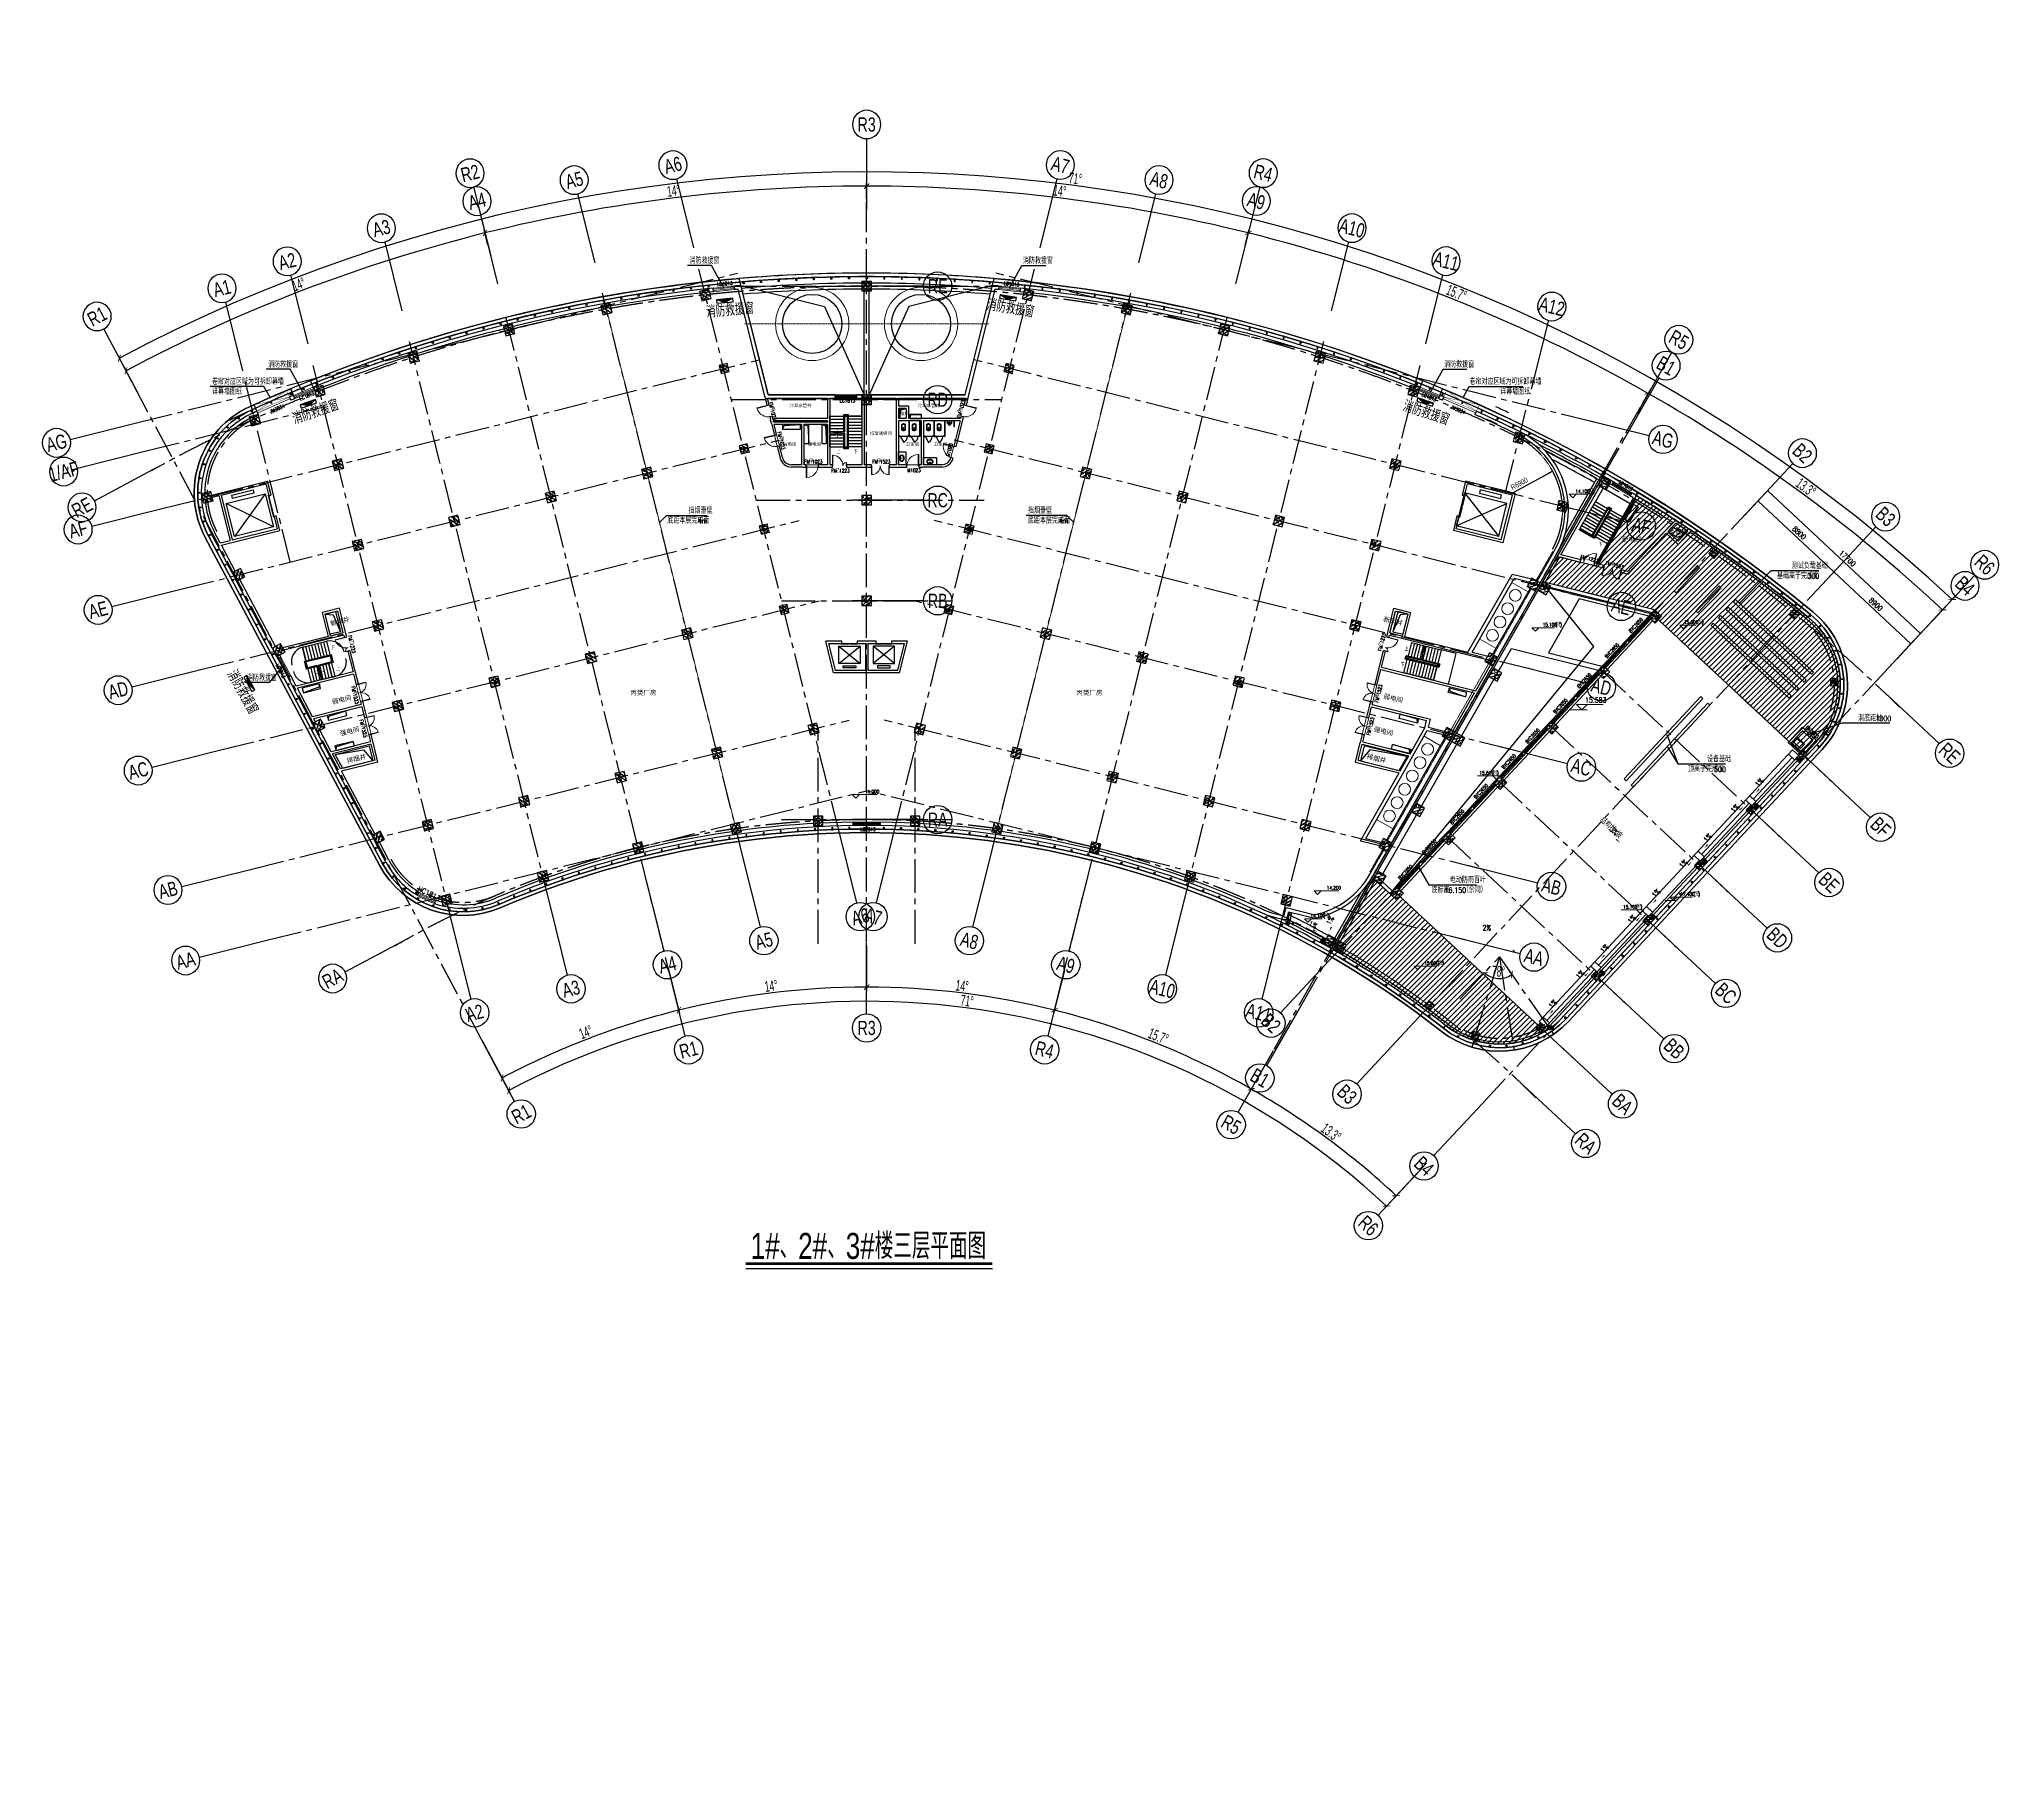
# Model space of a CAD drawing. Extents: x 138868 to 1251000, y -188972 to 132579.
# Drawn here: x 611868 to 778000, y -17122 to 128639 of the extents above; entities that cross this region are included whole.
import ezdxf
from ezdxf.enums import TextEntityAlignment as Align

# ---------------------------------------------------------------- set-up
doc = ezdxf.new("R2010")
doc.units = 0
doc.linetypes.add('CENTER2', pattern=[28.575000000000003, 19.05, -3.175, 3.175, -3.175])
doc.linetypes.add('DASHDOT', pattern=[1, 0.5, -0.25, 0, -0.25])
doc.layers.get('0').update_dxf_attribs({"color": 8})
doc.layers.get('Defpoints').update_dxf_attribs({"color": 8})
for name, color, linetype in [('#幕墙线-平面', 8, 'Continuous'), ('#文字', 8, 'Continuous'), ('#标注', 8, 'Continuous'), ('#结构边线+内凹外凸边线', 8, 'Continuous'), ('#轴线', 8, 'CENTER2'), ('A-FLOR', 8, 'Continuous'), ('A-FLOR-PIPE', 8, 'Continuous'), ('A-FLOR-RAIL', 8, 'Continuous'), ('A-FLOR-SPCL', 8, 'Continuous'), ('A-FLOR-UNDR', 8, 'Continuous'), ('A-Hole', 8, 'Continuous'), ('A-OTHER', 8, 'Continuous'), ('A-ROOF', 8, 'Continuous'), ('AXIS', 8, 'Continuous'), ('AXIS_TEXT', 8, 'Continuous'), ('COLUMN', 8, 'Continuous'), ('CURTWALL', 8, 'Continuous'), ('DIM_LEAD', 8, 'Continuous'), ('DIM_SYMB', 8, 'Continuous'), ('EVTR', 8, 'Continuous'), ('G-equip', 8, 'Continuous'), ('STAIR', 8, 'Continuous'), ('WINDOW_TEXT', 8, 'Continuous'), ('建-填充', 8, 'Continuous'), ('救援窗', 8, 'Continuous'), ('数据中心轮廓线', 8, 'Continuous'), ('暖-基础', 8, 'Continuous')]:
    doc.layers.add(name, color=color, linetype=linetype)
for name, color, linetype, lineweight in [('A-WALL', 8, 'Continuous', 50), ('DIM_ELEV', 8, 'Continuous', 5), ('DOOR_FIRE', 8, 'Continuous', 13), ('DOOR_FIRE_TEXT', 8, 'Continuous', 9), ('DOTE', 8, 'DASHDOT', 5), ('E', 8, 'Continuous', 9), ('G-设备基础', 8, 'Continuous', 9), ('IT设备', 8, 'Continuous', 9), ('PUB_DIM', 8, 'Continuous', 5), ('PUB_TEXT', 8, 'Continuous', 5), ('WALL', 8, 'Continuous', 30), ('WINDOW', 8, 'Continuous', 13), ('空调', 8, 'Continuous', 9)]:
    doc.layers.add(name, color=color, linetype=linetype, lineweight=lineweight)
doc.styles.add('#文字', font='jrs.shx', dxfattribs={"width": 0.7, "bigfont": 'hztxt.shx'})
doc.styles.add('_TCH_AXIS', font='complex.shx', dxfattribs={"bigfont": '@extfont2.shx'})
doc.styles.add('_TCH_DIM', font='SIMPLEX', dxfattribs={"bigfont": 'GBCBIG'})
doc.styles.add('_TCH_DIM_T3', font='SIMPLEX', dxfattribs={"width": 0.7058823529411765, "bigfont": 'GBCBIG'})
doc.styles.add('_TCH_WINDOW', font='SIMPLEX', dxfattribs={"height": 3.5, "bigfont": 'GBCBIG'})
doc.styles.add('JHZX', font='jrs.shx', dxfattribs={"width": 0.6, "bigfont": 'jhz.shx'})
doc.styles.get("Standard").update_dxf_attribs({"font": 'arial.ttf'})
doc.styles.add('图纸文字', font='txt.shx', dxfattribs={"width": 0.5, "bigfont": 'HZTXT.shx'})
doc.dimstyles.new('_TCH_ARCH&&150', dxfattribs={"dimtxt": 446.25, "dimasz": 150, "dimexe": 375, "dimexo": 450, "dimgap": 189.375, "dimtad": 1, "dimdec": 0, "dimzin": 0, "dimdsep": 46, "dimtxsty": '_TCH_DIM_T3', "dimblk": 'ARCHTICK', "dimcen": 0.09, "dimclrt": 7, "dimazin": 2, "dimtfac": 1, "dimtdec": 0, "dimtix": 1, "dimtmove": 2, "dimatfit": 3, "dimfxl": 150, "dimtolj": 1, "dimtzin": 0, "dimarcsym": 0})
doc.dimstyles.new('JZBZ-300', dxfattribs={"dimscale": 300, "dimtxt": 3, "dimasz": 1.5, "dimexe": 1, "dimexo": 1, "dimgap": 0.5, "dimtad": 1, "dimdec": 0, "dimdsep": 46, "dimtxsty": 'JHZX', "dimblk1": 'ARCHTICK', "dimblk2": 'ARCHTICK', "dimsah": 1, "dimcen": 0, "dimclrd": 1, "dimclre": 1, "dimclrt": 2, "dimadec": 1, "dimazin": 2, "dimtfac": 1, "dimtdec": 0, "dimtix": 1, "dimtmove": 0, "dimatfit": 3, "dimfxl": 1, "dimtolj": 1, "dimlwd": -1, "dimlwe": -1, "dimarcsym": 1})
pattern_1 = [(45, (-500109.0009430819, 138019.6707181165), (-224.5064030267288, 224.5064030267288), [])]

# ---------------------------------------------------------------- blocks, each defined once
blk = doc.blocks.new('G2')
at = {"layer": '空调'}
for p, q in [((538615.5001389643, -73460.79613391554), (544115.5001389643, -73460.79613391543)), ((538615.5001389642, -75060.7961339152), (538615.5001389643, -73460.79613391554)), ((544115.5001389643, -75060.79613391543), (544115.5001389643, -73460.79613391543)), ((538615.5001389642, -75060.7961339152), (544115.5001389644, -75060.79613391543))]:
    blk.add_line(p, q, dxfattribs=at)
for centre in [(539415.5001389645, -74260.7961339152), (540715.5001389644, -74260.79613391543), (542015.5001389645, -74260.7961339152), (543315.5001389643, -74260.79613391531)]:
    blk.add_circle(centre, 499.9999999999995, dxfattribs=at)
blk = doc.blocks.new('g')
at = {"layer": '空调'}
for p, q in [((538615.5001389642, -73460.79613391543), (546715.5001389643, -73460.79613391531)), ((538615.500138964, -75060.79613391531), (538615.5001389642, -73460.79613391543)), ((546715.5001389644, -75060.79613391531), (546715.5001389643, -73460.79613391531)), ((538615.500138964, -75060.79613391531), (546715.5001389645, -75060.79613391543))]:
    blk.add_line(p, q, dxfattribs=at)
for centre in [(539415.5001389643, -74260.79613391543), (540715.5001389643, -74260.79613391543), (542015.5001389643, -74260.79613391531), (543315.5001389644, -74260.79613391543), (544615.5001389643, -74260.7961339152), (545915.5001389645, -74260.79613391531)]:
    blk.add_circle(centre, 499.9999999999997, dxfattribs=at)
blk = doc.blocks.new('_FZH')
at = {"layer": '建-填充', "ltscale": 300}
h = blk.add_hatch(dxfattribs=at)
h.set_pattern_fill('钢筋混凝土', color=256, scale=0.1249999999999999, angle=-90.00000000000001)
h.set_pattern_definition([(315, (-0.5000000000000284, 0.5), (0.2209708691207961, 0.2209708691207959), []), (320, (-0.5000000000000284, 0.5), (-0.07844016872824407, -0.8965752282509413), [0.09374999999999993, -1.031249999999999]), (265, (-0.5000000000000284, 0.5), (0.9402401671250143, 0.1734391670162496), [0.07499999999999994, -0.8249999999999994]), (10.45139999999998, (-0.5065366750000067, 0.4252853999999786), (0.8617994275761914, -0.7231367271425267), [0.07967523749999997, -0.8764276399999996]), (316.1842, (-0.2500000000000284, 0.5), (-0.2068987679112728, -1.334051310782055), [0.1406249999999999, -1.546874999999999]), (6.635599999999983, (-0.2672416337500465, 0.3888290687499705), (1.217647338625552, -1.168328381935879), [0.1195128599999999, -1.314641249999999]), (261.1841999999999, (-0.2500000000000284, 0.5), (1.217648251156655, -1.168327431417034), [0.1124999999999999, -1.237499999999999]), (291, (-0.3125000000000284, 0.375), (-0.5032736133316734, -0.7461338151480765), [0.09374999999999993, -1.031249999999999]), (236, (-0.3125000000000284, 0.375), (0.9064375563085658, -0.3041441649019772), [0.07499999999999994, -0.8249999999999994]), (341.4514, (-0.3544395075000182, 0.3128222087499921), (0.4031631208874401, -1.050278285726862), [0.07967523749999997, -0.8764276399999996]), (307.5, (-0.5000000000000284, 0.5), (0.4161173172891392, -0.01519981914661343), [0, -0.8149999999999995, 0, -0.8374999999999995, 0, -0.8281249999999994]), (277.5, (-0.5000000000000284, 0.5), (0.49301463985295, -0.3288369218026856), [0, -0.4774999999999997, 0, -0.7962499999999995, 0, -0.3156249999999998]), (237.5, (-0.5000000000000284, 0.7787500000000023), (-0.02819358966797485, -0.6672780452155109), [0, -0.3124999999999999, 0, -0.9749999999999995, 0, -1.293749999999999]), (227.5, (-0.5000000000000284, 0.9037500000000023), (0.1251312279153969, -0.7289827116779823), [0, -0.4062499999999997, 0, -0.6474999999999995, 0, -0.9187499999999994])])
h.paths.add_polyline_path([(-0.5000000000000284, 0.5), (-0.5000000000000284, -0.5), (0.4999999999999716, -0.5), (0.4999999999999716, 0.5)])
at = {"layer": '#结构边线+内凹外凸边线'}
blk.add_lwpolyline([(-0.5000000000000284, -0.5), (0.4999999999999716, -0.5), (0.4999999999999716, 0.5), (-0.5000000000000284, 0.5)], close=True, dxfattribs=at)
blk = doc.blocks.new('ysd-w')
at = {"layer": 'A-FLOR-PIPE'}
blk.add_circle((0.0005825131665915251, 189.9997935527936), 50, dxfattribs=at)
at = {"layer": 'A-FLOR-SPCL'}
for p, q in [((-149.9994174868334, 339.9997935527936), (-35.35475654620677, 225.3551326121087)), ((-149.9994174868334, 99.99979355279356), (-42.87406377238221, 164.275005781441)), ((35.35592157253996, 225.3551326121087), (150.0005825131666, 339.9997935527936)), ((150.0005825131666, 99.99979355279356), (42.8752287987154, 164.275005781441))]:
    blk.add_line(p, q, dxfattribs=at)
at = {"layer": 'A-FLOR-SPCL', "ltscale": 0.2}
for p, q in [((-99.99941748683341, 99.99979355279356), (100.0005825131666, -100.0002064472064)), ((-99.99941748683341, -100.0002064472064), (100.0005825131666, 99.99979355279356)), ((0.0005825131665915251, -150.0002064472064), (0.0005825131665915251, 389.9997935527936))]:
    blk.add_line(p, q, dxfattribs=at)
at = {"layer": 'A-FLOR-SPCL'}
for points in [[(-149.9994174868334, 99.99979355279356), (150.0005825131666, 99.99979355279356), (150.0005825131666, 339.9997935527936), (-149.9994174868334, 339.9997935527936)], [(-99.99941748683341, -100.0002064472064), (100.0005825131666, -100.0002064472064), (100.0005825131666, 99.99979355279356), (-99.99941748683341, 99.99979355279356)]]:
    blk.add_lwpolyline(points, close=True, dxfattribs=at)
blk = doc.blocks.new('yiliu')
at = {"layer": 'A-FLOR-PIPE'}
for p, q in [((-50.00000000046566, 0.01684614045370836), (-49.99999910965562, -199.9831538597791)), ((-50, -0.01684658585872967), (49.99999999976717, 0.01684658585872967)), ((49.99999999976717, 0.01684658585872967), (50.00000089057721, -199.9831534143159)), ((-49.99999910965562, -199.9831538597791), (50.00000089011155, -199.9831534141995))]:
    blk.add_line(p, q, dxfattribs=at)
at = {"layer": 'A-FLOR-PIPE', "ltscale": 0.2}
for p, q in [((-50.00000000046566, 0.01684614045370836), (50.00000066822395, -199.9831534144905)), ((-49.99999910965562, -199.9831538597791), (49.99999988544732, 0.01684658565500285)), ((-2.225860953330994e-07, 50.00000283833651), (1.112697646021843e-06, -249.9831536368438))]:
    blk.add_line(p, q, dxfattribs=at)
blk = doc.blocks.new('9-10#$0$$TCHSYS$APDOOR2D')
blk.add_line((0.5, 0), (9.094947017729283e-16, 0.8660254037844392))
blk.add_arc((0.5, 0), 1, 120, 180)
blk = doc.blocks.new('9-10#$0$$lvtry$00000202')
for p, q in [((139.7834388052397, -469.6564289897615, 1e-08), (-139.7834388052397, -469.6564289897615, 1e-08)), ((-109.783438805247, -40.0000000100008, 1e-08), (-109.7834388052397, -469.6564289897615, 1e-08)), ((99.78343880524699, -30.0000000100008, 1e-08), (-99.78343880523971, -30.0000000100008, 1e-08)), ((109.7834388052397, -469.6564289897615, 1e-08), (109.7834388052397, -40.0000000100008, 1e-08))]:
    blk.add_line(p, q)
at = {"elevation": 1e-08}
blk.add_lwpolyline([(139.7834388052397, -40.0000000100008, 0.4142135623730951), (99.78343880523971, -1.000080374069512e-08), (-99.78343880523971, -1.000080374069512e-08, 0.4142135623730951), (-139.7834388052397, -40.0000000100008), (-139.7834388052397, -479.6564289897615, 0.4142135623730951), (-29.78343880523971, -589.6564289897615), (29.78343880523971, -589.6564289897615, 0.4142135623730903), (139.7834388052397, -479.6564289897633)], format="xyb", close=True, dxfattribs=at)
blk.add_circle((3.637978807091713e-12, -358.6146012114659, 1e-08), 20)
for centre, start, end in [((-99.78343880524699, -40.0000000100008, 1e-08), 90, 180), ((99.78343880523971, -40.0000000100008, 1e-08), 0, 90)]:
    blk.add_arc(centre, 10, start, end)
for p in [(3.637978807091713e-12, -1.000080374069512e-08, 1e-08), (3.637978807091713e-12, -358.6146012114659, 1e-08)]:
    blk.add_point(p)
blk = doc.blocks.new('9-10#$0$$lvtry$00000195')
for p, q in [((-165.1691291685966, -91.37854711315595), (-34.43534029864168, -91.37854711315595)), ((-16.69233966809043, -58.32463462447049), (-16.69233966809043, -48.48868728950038)), ((-16.18431635629895, -91.37854711315595), (-10.95621004794884, -91.37854711315595)), ((10.95620921340378, -91.37854711315595), (165.1691283340515, -91.37854711315595)), ((16.69233883354536, -58.32463462447049), (16.69233883354536, -48.48868728950038))]:
    blk.add_line(p, q)
blk.add_lwpolyline([(272.6389248470841, -194.7421038927423, -0.132138150954981), (253.5803441062635, -265.5990382041637, -0.1066614028990579), (192.7848324525585, -332.4455661378452, -0.08333936943727896), (107.9217584108592, -373.8538565439521, -0.07203938757544345), (-4.172434273641557e-07, -389.4842077855137, -0.0720393875754408), (-107.9217592453751, -373.8538565439521, -0.08333936943727983), (-192.7848332870744, -332.4455661378452, -0.1066614028990598), (-253.5803449407795, -265.5990382041928, -0.1321381509549841), (-272.6389256816001, -194.7421038927714, -0.1321381509549794), (-253.5803449407795, -123.8851695813501, -0.1066614028990545), (-192.7848332870744, -57.03864164766856, -0.08333936943728208), (-107.9217592453751, -15.63035124156158, -0.07203938757544434), (-4.172725311946124e-07, 0, -0.07203938757544699), (107.9217584108592, -15.63035124156158, -0.08333936943728112), (192.7848324525585, -57.03864164766856, -0.1066614028990595), (253.5803441062635, -123.885169581321, -0.1321381509549796)], format="xyb", close=True)
blk.add_circle((-4.172725311946124e-07, -58.32463462447049), 16.69233925081608)
for centre, radius, start, end in [((-131.3919274636246, -194.7421038927569), 101.2469982179396, 149.890599619103, 180), ((-131.3919274636537, -194.7421038927569), 101.2469982179332, 180, 210.109400380897), ((-68.2857936002656, -231.3372843045508), 174.1962364631342, 128.9256896159892, 149.890599619103), ((-68.2857936002656, -158.1469234809629), 174.1962364631246, 210.109400380897, 234.462320201174), ((-165.1691291685966, -111.3785471131559), 20, 90, 128.9256896159892), ((-27.00015761008763, -100.347037374042), 245.2267269097811, 234.462320201174, 253.5182607968169), ((-4.172725311946124e-07, -9.089240177010652), 340.394967608484, 253.5182607968169, 270), ((-40.18135765722764, -49.11782039451646), 10.06450358181337, 106.6095606707905, 258.1648168314234), ((-64.28781055433137, 218.3654626998468), 258.7112282179222, 274.7069152505645, 282.3731635936319), ((-74.62124821597172, -228.4838567084807), 172.5795059260873, 71.36004855192897, 79.18732016849276), ((-28.90521539268593, -95.1004367924179), 6.774339234079719, 155.3439801166094, 308.3224154564381), ((-170.980091672518, 3.459482849924825), 166.2489730946692, 324.8410728659958, 338.133718030356), ((-170.980091672518, 3.459482849924825), 169.652629299969, 324.8410728659958, 331.3523341770557), ((-28.90521539268593, -95.1004367924179), 3.370683028779979, 155.3439801166094, 308.3224154564381), ((100.4320492770821, -209.8662862320198), 169.6526292999691, 132.31406139628, 138.8253227073732), ((-4.172725311946124e-07, -130.729449080769), 25.04147884924896, 112.5160031671943, 67.4839968328057), ((100.4320492770821, -209.8662862320198), 166.2489730946693, 125.5326775435753, 138.8253227073732), ((-12.26054613540691, -73.92359848564956), 10.59940537502004, 201.8923753688605, 261.7740202046142), ((-4.172725311946124e-07, -48.48868728950038), 16.69233925081608, 0, 180), ((-381.0866104367124, -130.7378858590819), 372.2172360846195, 2.398242787222265, 6.762688832824211), ((-4.172725311946124e-07, -111.4875916514429), 9.902517937004529, 201.7836930228204, 338.2163069771796), ((-4.172725311946124e-07, -9.089240177039756), 340.3949676084785, 270, 286.4817392031831), ((64.28780971978631, 218.3654626998468), 258.7112282179222, 257.626836406368, 265.2930847494355), ((381.0866096021673, -130.7378858590528), 372.2172360846195, 170.1008309111423, 177.6017572127778), ((74.62124738151397, -228.4838567084807), 172.5795059260873, 100.8126798315072, 110.4190736218762), ((40.18135682268257, -49.11782039451646), 10.06450358181337, 281.8351831685765, 73.39043932920947), ((27.00015677554256, -100.347037374042), 245.2267269097772, 286.4817392031831, 305.537679798826), ((165.1691283340515, -111.3785471131559), 20, 51.07431038401079, 90), ((165.1691283340515, -111.3785471131559), 20, 51.07431038401079, 90), ((68.28579276577875, -158.1469234809629), 174.1962364631294, 305.537679798826, 329.890599619103), ((68.28579276577875, -231.3372843045508), 174.1962364631293, 30.10940038089703, 51.07431038401079), ((131.3919266291668, -194.7421038927569), 101.2469982179356, 0, 30.10940038089703), ((131.3919266291668, -194.7421038927569), 101.2469982179359, 329.890599619103, 0)]:
    blk.add_arc(centre, radius, start, end)
for p in [(-4.172725311946124e-07, -58.32463462447049), (-4.172725311946124e-07, -130.729449080769)]:
    blk.add_point(p)
blk = doc.blocks.new('9-10#$0$$lvtry$00000224')
at = {"elevation": 1e-08}
blk.add_lwpolyline([(-205, -190.6921668673604), (-205, 0), (205, 0), (205, -190.6921668674622, 0.2680681872429386), (50.76696929223908, -323.4628327439095, -0.3177651244820785), (-5.731635610572994e-08, -359.6467267491116, -0.3177651238976431), (-50.76696929212994, -323.4628327442388, 0.2680681872434905)], format="xyb", close=True, dxfattribs=at)
for centre in [(-0.03083547895221272, -60.4347828306818, 1e-08), (0, -241.6221587791042, 1e-08)]:
    blk.add_circle(centre, 20)
for centre, radius, start, end in [((-152.1659696590359, -175.0054347957957, 1e-08), 10, 114.1083874819535, 248.1393961509877), ((5.093395360730938, -526.4251228258981, 1e-08), 395.0016948295107, 66.66751466269334, 114.1083874819535), ((-242.8073158457846, -400.9316236420891, 1e-08), 233.4306809856922, 19.26394190469955, 68.1393961509877), ((0.2095041858192417, -316, 1e-08), 23.99999999999859, 199.2639419046995, 269.4998392461141), ((-0.2095041858265176, -316, 1e-08), 24.00000000000079, 270.5001607538859, 340.7360580953005), ((242.8073158458137, -400.9316236420091, 1e-08), 233.4306809856917, 110.4941076022079, 160.7360580953005), ((157.5795444247124, -172.9081085744874, 1e-08), 10, 290.4941076022079, 66.66751466269334)]:
    blk.add_arc(centre, radius, start, end)
for p in [(-0.03083547895221272, -60.4347828306818, 1e-08), (0, -241.6221587791042, 1e-08)]:
    blk.add_point(p)
blk = doc.blocks.new('Hole-3F')
at = {"layer": 'A-Hole'}
for points in [[(-7100.00008404837, 112799.9996750414), (-5600.00008404837, 112799.9996750414), (-5600.00008404837, 113199.9996750414), (-7100.00008404837, 113199.9996750414)], [(-5300.000084050465, 113199.9996750412), (-5300.000084050465, 111599.9996750412), (-4900.000084050465, 111599.9996750412), (-4900.000084050465, 113199.9996750412)], [(-3800.000084049068, 113199.9996750416), (-3800.000084049068, 111599.9996750416), (-3400.000084049068, 111599.9996750416), (-3400.000084049068, 113199.9996750416)], [(2799.999974466162, 114549.9999728386), (3349.999974465463, 114549.9999728386), (3349.999974465463, 113699.9999728207), (2799.999974466162, 113699.9999728207)], [(3649.999974470818, 113699.9999728376), (4649.999974470818, 113699.9999728376), (4649.999974470818, 114049.9999728376), (3649.999974470818, 114049.9999728376)], [(-46254.45156566054, 91271.17929055874), (-47709.89515507454, 90908.29644715879), (-47613.12639683462, 90520.17815664847), (-46157.68280742085, 90883.06100004842)], [(49262.10749783949, 90933.5318746574), (50717.55108725349, 90570.64903125749), (50620.78232901357, 90182.53074074717), (49165.3387395998, 90545.41358414711)], [(-45492.39759452641, 88214.74775278842), (-43939.9244324849, 88601.82278574788), (-44036.69319072482, 88989.94107625837), (-45589.16635276633, 88602.86604329891)], [(46559.72289343015, 87948.63366762875), (45007.24973138864, 88335.7087005882), (45104.01848962856, 88723.8269910987), (46656.49165167008, 88336.75195813924)], [(-44851.30457118736, 85643.46407815657), (-43298.83140914585, 86030.53911111603), (-43395.60016738577, 86418.65740162652), (-44948.07332942728, 86031.58236866706)], [(-42061.89996893518, 86029.75666795467), (-41747.4015046542, 84768.37222379178), (-44282.97773878719, 84136.18206527852), (-44911.97466734843, 85319.15323544468)], [(42061.90012948401, 86029.75662792), (41747.40150466771, 84768.3722237834), (45009.0818055647, 83955.1503523273), (45678.13944209064, 85128.13325730732)], [(45918.6298700911, 85377.34999299707), (44366.15670804959, 85764.42502595653), (44462.92546628951, 86152.54331646702), (46015.39862833102, 85765.46828350757)]]:
    blk.add_lwpolyline(points, close=True, dxfattribs=at)
for points in [[(-7100.00008404837, 112799.9996750414), (-6982.50008404837, 113122.9996750414), (-5600.00008404837, 113199.9996750414)], [(-5300.000084050465, 113199.9996750412), (-4977.000084050465, 113082.4996750412), (-4900.000084050465, 111599.9996750412)], [(-3800.000084049068, 113199.9996750416), (-3477.000084049068, 113082.4996750416), (-3400.000084049068, 111599.9996750416)], [(2799.999974466162, 113699.9999728207), (2904.066521385219, 114442.9680338581), (3349.999974473845, 114549.9999728235)], [(3649.999974470818, 113699.9999728376), (3722.514511547517, 114006.2683530492), (4649.999974470818, 114049.9999728377)], [(-45342.28886507568, 95466.46946796041), (-45765.65219660103, 97164.48704600084), (-44892.38616167335, 97382.21672244021), (-44469.02283014776, 95684.19914439972), (-45342.28886507568, 95466.46946796041)], [(-45765.65219660103, 97164.48704600084), (-45102.99559126957, 97107.85025825526), (-44469.02283014823, 95684.19914439967)], [(45342.28886507568, 95466.46946796041), (45765.65219660103, 97164.48704600084), (44892.38616167335, 97382.21672244021), (44469.02283014776, 95684.19914439972), (45342.28886507568, 95466.46946796041)], [(45765.65219660103, 97164.48704600084), (45102.99559126957, 97107.85025825526), (44469.02283014823, 95684.19914439967)], [(-46254.45156566054, 91271.17929055874), (-46296.65354224131, 90993.51112168469), (-47613.12639683462, 90520.17815664847)], [(49262.10749783949, 90933.5318746574), (49304.30947442027, 90655.86370578338), (50620.78232901357, 90182.53074074717)], [(-45492.39759452641, 88214.74775278842), (-45456.52861896786, 88556.57909510861), (-44036.69319072482, 88989.94107625837)], [(46559.72289343015, 87948.63366762875), (46523.8539178716, 88290.46500994894), (45104.01848962856, 88723.8269910987)], [(-44851.30457118736, 85643.46407815657), (-44815.43559562881, 85985.29542047676), (-43395.60016738577, 86418.65740162652)], [(-44911.97466734843, 85319.15323544468), (-42520.48548845248, 85712.76835304924), (-41747.4015046542, 84768.37222379178)], [(45678.13944209064, 85128.13325730732), (42520.48548845248, 85712.76835304924), (41747.40150466771, 84768.3722237834)], [(45918.6298700911, 85377.34999299707), (45882.76089453255, 85719.18133531726), (44462.92546628951, 86152.54331646702)]]:
    blk.add_lwpolyline(points, dxfattribs=at)
blk = doc.blocks.new('_ARCHTICK')
at = {"color": 0, "linetype": 'ByBlock', "const_width": 0.15}
blk.add_lwpolyline([(-0.5, -0.5), (0.5, 0.5)], dxfattribs=at)
blk = doc.blocks.new('*D3368')
at = {"layer": 'AXIS', "color": 0, "lineweight": -2, "transparency": 16777216}
for p, q in [((754881.0792361984, 87199.27865193842), (757387.423209428, 89887.00350538909)), ((757131.6738244046, 89612.74586728186), (763567.5863986537, 83611.16029873234)), ((761316.9918104475, 81197.6930833889), (763823.3357836771, 83885.41793683957))]:
    blk.add_line(p, q, dxfattribs=at)
at = {"layer": 'Defpoints', "color": 0, "transparency": 16777216}
for p in [(754574.1799741704, 86870.16948620981), (763567.5863986537, 83611.16029873234), (761010.0925484195, 80868.58391766029)]:
    blk.add_point(p, dxfattribs=at)
at = {"layer": 'AXIS', "color": 0, "lineweight": -2, "transparency": 16777216, "xscale": 150, "yscale": 150, "zscale": 150}
for p, rotation in [((757131.6738244046, 89612.74586728186), 137.000000000004), ((763567.5863986537, 83611.16029873234), 317.000000000004)]:
    blk.add_blockref('_ARCHTICK', p, dxfattribs=dict(at, rotation=rotation))
at = {"layer": 'AXIS', "color": 7, "transparency": 16777216, "insert": (760630.9544350548, 86913.636484925), "char_height": 446.25, "attachment_point": 5, "rotation": 317.0000000000039, "style": '_TCH_DIM_T3'}
blk.add_mtext('\\A1;8800', dxfattribs=at)
blk = doc.blocks.new('*D3369')
at = {"layer": 'AXIS', "color": 0, "lineweight": -2, "transparency": 16777216}
for p, q in [((761316.9918104475, 81197.69308338885), (763823.3357836772, 83885.41793683969)), ((763567.5863986538, 83611.16029873252), (770076.6343420505, 77541.37489512278)), ((767826.0397538443, 75127.9076797791), (770332.3837270739, 77815.63253322995))]:
    blk.add_line(p, q, dxfattribs=at)
at = {"layer": 'Defpoints', "color": 0, "transparency": 16777216}
for p in [(761010.0925484195, 80868.58391766023), (770076.6343420505, 77541.37489512278), (767519.1404918162, 74798.79851405049)]:
    blk.add_point(p, dxfattribs=at)
at = {"layer": 'AXIS', "color": 0, "lineweight": -2, "transparency": 16777216, "xscale": 150, "yscale": 150, "zscale": 150}
for p, rotation in [((763567.5863986538, 83611.16029873252), 137.0000000000048), ((770076.6343420505, 77541.37489512278), 317.0000000000048)]:
    blk.add_blockref('_ARCHTICK', p, dxfattribs=dict(at, rotation=rotation))
at = {"layer": 'AXIS', "color": 7, "transparency": 16777216, "insert": (767103.4346938779, 80877.95099884557), "char_height": 446.25, "attachment_point": 5, "rotation": 317.00000000000483, "style": '_TCH_DIM_T3'}
blk.add_mtext('\\A1;8900', dxfattribs=at)
blk = doc.blocks.new('*D3370')
at = {"layer": 'AXIS', "color": 0, "lineweight": -2, "transparency": 16777216}
for p, q in [((754881.0792361982, 87199.27865193854), (758205.8212415027, 90764.62794733222)), ((757950.0718564793, 90490.37030922499), (770895.0323741249, 78418.99933706573)), ((767826.0397538438, 75127.90767977928), (771150.7817591482, 78693.25697517296))]:
    blk.add_line(p, q, dxfattribs=at)
at = {"layer": 'Defpoints', "color": 0, "transparency": 16777216}
for p in [(754574.1799741702, 86870.16948620987), (770895.0323741249, 78418.99933706573), (767519.1404918157, 74798.7985140506)]:
    blk.add_point(p, dxfattribs=at)
at = {"layer": 'AXIS', "color": 0, "lineweight": -2, "transparency": 16777216, "xscale": 150, "yscale": 150, "zscale": 150}
for p, rotation in [((757950.0718564793, 90490.37030922499), 137.0000000000039), ((770895.0323741249, 78418.99933706573), 317.0000000000039)]:
    blk.add_blockref('_ARCHTICK', p, dxfattribs=dict(at, rotation=rotation))
at = {"layer": 'AXIS', "color": 7, "transparency": 16777216, "insert": (764703.8764388278, 84756.36822506349), "char_height": 446.25, "attachment_point": 5, "rotation": 317.0000000000039, "style": '_TCH_DIM_T3'}
blk.add_mtext('\\A1;17700', dxfattribs=at)
blk = doc.blocks.new('$WINLIB2D$00000001')
for points in [[(-0.4999999999999964, 0.5000000000000142), (-0.4999999999999964, -0.4999999999999858)], [(-0.4999999999999964, 0.5000000000000142), (0.5000000000000036, 0.5000000000000142)], [(0.5000000000000036, 0.1666666666666714), (-0.4999999999999964, 0.1666666666666714)], [(0.5000000000000036, -0.4999999999999858), (0.5000000000000036, 0.5000000000000142)], [(0.5000000000000036, -0.1666666666666572), (-0.4999999999999964, -0.1666666666666572)], [(-0.4999999999999964, -0.4999999999999858), (0.5000000000000036, -0.4999999999999858)]]:
    blk.add_lwpolyline(points)
blk = doc.blocks.new('$DORLIB2D$00000127')
for points in [[(-0.5333333333328483, 0.7948983154366971), (-0.5333333333328483, 0.690405644187237)], [(-0.03333333333284827, 0.7948983154366971), (-0.5333333333328483, 0.7948983154366971)], [(-0.03333333333284827, 0.690405644187237), (-0.5333333333328483, 0.690405644187237)], [(0.5, 0.4999999999999858), (-0.5, 0.4999999999999858)], [(-0.03333333333284827, 0.7948983154366971), (-0.03333333333284827, 0.690405644187237)], [(0.5333333333328483, 0.7948983154366971), (0.03333333333284827, 0.7948983154366971)], [(0.03333333333284827, 0.7948983154366971), (0.03333333333284827, 0.690405644187237)], [(0.5333333333328483, 0.690405644187237), (0.03333333333284827, 0.690405644187237)], [(0.5333333333328483, 0.7948983154366971), (0.5333333333328483, 0.690405644187237)]]:
    blk.add_lwpolyline(points)
blk = doc.blocks.new('$WINLIB2D$00000039')
for points in [[(-0.4999999999983409, 0.5000000000445652), (-0.4999999999999964, -0.4999999999999716)], [(0.5000000000016591, 0.4999999999536158), (-0.4999999999983409, 0.5000000000445652)], [(-0.499999999999428, 0.1666666667124446), (0.500000000000572, 0.1666666666205998)], [(-0.4518745131427302, -0.1666666666260284), (-0.5000000000072298, 0.08358586507802102)], [(-0.3838834764901549, -0.166666666632409), (-0.4479860405916831, 0.1666666667079113)], [(-0.3158924398378069, -0.166666666637866), (-0.3799950039392748, 0.1666666667006353)], [(-0.2479014031851996, -0.166666666645142), (-0.3120039672867243, 0.1666666666951784)], [(-0.1799103665328481, -0.1666666666505989), (-0.2440129306343159, 0.1666666666887977)], [(-0.1119193298802692, -0.1666666666569512), (-0.1760218939817904, 0.1666666666824455)], [(-0.04392829322788927, -0.1666666666633319), (-0.1080308573293216, 0.1666666666760648)], [(0.02406274342471804, -0.1666666666696841), (-0.04003982067680312, 0.1666666666697125)], [(0.09205378007703402, -0.1666666666751411), (0.02795121597557682, 0.1666666666642556)], [(0.1600448167296129, -0.1666666666815217), (0.0959422526280953, 0.1666666666578749)], [(0.2280358533819644, -0.166666666687874), (0.163933289280525, 0.1666666666505989)], [(0.2960268900345753, -0.1666666666942547), (0.231924325933047, 0.1666666666460657)], [(0.3640179266869801, -0.1666666667006069), (0.2999153625854838, 0.166666666639685)], [(0.4320089633395341, -0.1666666667060639), (0.3679063992380058, 0.166666666632409)], [(0.4999999999916831, -0.1666666667115209), (0.4358974358904746, 0.1666666666260568)], [(0.4999999999983338, -0.5000000000463842), (0.4999999999999609, 0.4999999999999432)], [(-0.500000000000572, -0.1666666666214951), (0.499999999999428, -0.1666666667124446)], [(0.4999999999983338, -0.5000000000463842), (-0.5000000000016662, -0.4999999999554348)]]:
    blk.add_lwpolyline(points)
blk = doc.blocks.new('$DorLib2D$00000225')
for p, q in [((-0.4999999999999982, -3.552713678800501e-15), (-0.5, 0.252035990386009)), ((-0.4750000000000014, 0.252035990386009), (-0.5, 0.252035990386009)), ((-0.4749999999999996, -3.552713678800501e-15), (-0.4750000000000014, 0.252035990386009)), ((0.4750000000000032, -0.001447885298549778), (0.4750000000000032, 0.7521225008925327)), ((0.4750000000000032, 0.7521225008925327), (0.5000000000000036, 0.7521225008925363)), ((0.5000000000000036, -0.001447885298549778), (0.5000000000000036, 0.7521225008925363)), ((-0.4749999999999996, -3.552713678800501e-15), (-0.4999999999999947, -3.552713678800501e-15)), ((0.4750000000000032, -0.001447885298549778), (0.4999999999999929, -0.001447885298549778))]:
    blk.add_line(p, q)
for centre, radius, start, end in [((-0.5007908120542499, 0.002572563917482285), 0.2507930763238999, 359.7898704778746, 84.09743784757413), ((0.5046168020419071, -0.001920809357812914), 0.7546247204382253, 92.24926861260724, 179.7237749158362)]:
    blk.add_arc(centre, radius, start, end)
blk = doc.blocks.new('$DorLib2D$00000002')
for p, q in [((-0.5, -5.684341886080802e-17), (-0.5000000000000007, 0.4875)), ((-0.4750000000000007, 0.4875), (-0.5000000000000007, 0.4875)), ((-0.475, -2.842170943040401e-17), (-0.4750000000000007, 0.4875)), ((0.475, -2.842170943040401e-17), (0.4750000000000007, 0.4875)), ((0.4750000000000007, 0.4875), (0.5000000000000007, 0.4875)), ((0.5, -5.684341886080802e-17), (0.5000000000000007, 0.4875)), ((-0.5, -5.684341886080802e-17), (-0.475, -2.842170943040401e-17)), ((0.5, -5.684341886080802e-17), (0.475, -2.842170943040401e-17))]:
    blk.add_line(p, q)
for centre, start, end in [((-0.4875, -4.263256414560601e-17), 0, 88.53071641864632), ((0.4875, -4.263256414560601e-17), 91.4692835813537, 180)]:
    blk.add_arc(centre, 0.4875, start, end)
blk = doc.blocks.new('$DorLib2D$00000001')
for p, q in [((0.45, 0.9750000000000001), (0.5000000000000002, 0.9750000000000001)), ((0.45, 0), (0.45, 0.9750000000000001)), ((0.5, 0), (0.45, 0)), ((0.5, 0), (0.5, 0.9750000000000001))]:
    blk.add_line(p, q)
blk.add_arc((0.475, 0), 0.975, 91.4692835813538, 180)
blk = doc.blocks.new('$DorLib2D$00000213')
at = {"const_width": 0.02}
blk.add_lwpolyline([(0.5, 3.552713678800501e-15), (-0.5, 3.552713678800501e-15)], dxfattribs=at)
blk = doc.blocks.new('$WINLIB2D$00000007')
for points in [[(-0.5, 0.5), (0.5, 0.5)], [(-0.5, 0.5), (-0.5000000000000071, -0.5)], [(0.4999999999999929, 0.4999999999999716), (0.4999999999999929, -0.4999999999999858)], [(-0.5, -0.5), (0.5, -0.5)]]:
    blk.add_lwpolyline(points)
blk = doc.blocks.new('*U3267')
blk.add_line((-18.77225845410497, -0.75), (19.12898792099131, -0.75))
at = {"const_width": 0.4}
blk.add_lwpolyline([(-18.77225845410497, 0), (19.12898792099131, 0)], dxfattribs=at)
at = {"style": 'JHZX', "width": 0.75}
blk.add_attdef('立面图', text='', height=4, dxfattribs=at).set_placement((0.06440561028830416, 2.739644816960663), align=Align.MIDDLE_CENTER)
blk = doc.blocks.new('A$C6e55dde9')
at = {"layer": '救援窗'}
h = blk.add_hatch(color=256, dxfattribs=at)
edge = h.paths.add_edge_path()
edge.add_arc((-838.8111760434695, -143.3865258190199), 838.811176043564, 350.47785121665, 360.0000000000175)
edge.add_arc((838.8111760437023, -143.3865258189617), 838.8111760435627, 179.9999999999825, 189.52214878335)
edge.add_line((11.55737061565742, -282.1501033917884), (692.9326290938072, 0))
edge.add_line((692.9326290939935, 5.820766091346741e-11), (-692.9326290938072, 5.820766091346741e-11))
edge.add_line((-692.9326290939935, 0), (-11.55737061584352, -282.1501033917884))
edge = h.paths.add_edge_path()
edge.add_line((-11.55737061565742, -282.1501033917302), (9.313261273291573e-11, -286.7730516374926))
edge.add_line((2.328306436538696e-10, -286.7730516374577), (11.55737061598338, -282.1501033916953))
edge.add_arc((838.8111760437023, -143.3865258189617), 838.811176043564, 179.9999999999825, 189.52214878335, ccw=False)
edge.add_arc((-838.8111760434695, -143.3865258190199), 838.8111760435627, -9.52214878335002, 1.750777300912887e-11, ccw=False)
blk.add_lwpolyline([(692.9326290939935, 5.820766091346741e-11), (-692.9326290939935, 0), (-692.9326290937606, -286.7730516374577), (692.9326290935278, -286.7730516375159)], close=True, dxfattribs=at)
blk.add_lwpolyline([(692.9326290939935, 5.820766091346741e-11), (2.328306436538696e-10, -286.7730516374577), (-692.9326290939935, 0)], dxfattribs=at)
blk = doc.blocks.new('A$Cf5e5299f')
at = {"layer": '#标注', "ltscale": 300}
blk.add_blockref('A$C6e55dde9', (0, 0), dxfattribs=at)
at = {"layer": '#文字', "style": '图纸文字', "width": 0.7}
blk.add_text('消防救援窗', height=1000, dxfattribs=at).set_placement((-1646.082231758744, -1458.181618343457))
blk = doc.blocks.new('*U3166')
blk.add_line((-8.960830237663566e-17, -20), (0, 0))
blk.add_circle((0, -24), 4)
at = {"style": 'JHZX', "width": 0.75}
blk.add_attdef('AXES', text='', height=4, dxfattribs=at).set_placement((0, -24), align=Align.MIDDLE_CENTER)
blk = doc.blocks.new('*U3167')
blk.add_line((20, 4.898587196589413e-16), (0, 0))
blk.add_circle((24, 0), 4)
at = {"style": 'JHZX', "width": 0.75}
blk.add_attdef('AXES', text='', height=4, dxfattribs=at).set_placement((23.99999999999997, 0), align=Align.MIDDLE_CENTER)
blk = doc.blocks.new('*D3307')
at = {"layer": '#标注', "ltscale": 300, "transparency": 16777216}
for p, q in [((734168.4143553514, 49884.98924236213), (734236.0075604625, 49957.47408053225)), ((736225.694111004, 49741.13022776527), (736168.84665802, 49822.31680443269))]:
    blk.add_line(p, q, dxfattribs=at)
blk.add_arc((735285.8797772108, 51083.32419527966), 1839.405778986435, 226.9999999995495, 305.0000000000033, dxfattribs=at)
at = {"layer": 'Defpoints', "color": 0, "ltscale": 300, "transparency": 16777216}
for p in [(735285.8797772108, 51083.32419527966), (733963.8148473309, 49665.58313187799), (734748.0895739225, 49324.29170069184), (736397.7670419094, 49495.38461447857)]:
    blk.add_point(p, dxfattribs=at)
at = {"layer": '#标注', "ltscale": 300, "transparency": 16777216, "xscale": 450, "yscale": 450, "zscale": 450}
for p, rotation in [((734031.408052442, 49738.06797004811), 136.9999999995495), ((736340.9195889254, 49576.571191146), 35.00000000000323)]:
    blk.add_blockref('_ARCHTICK', p, dxfattribs=dict(at, rotation=rotation))
at = {"layer": '#标注', "ltscale": 300, "transparency": 16777216, "insert": (735199.4232005257, 49846.93754647887), "char_height": 900, "attachment_point": 5, "rotation": 355.99999999977786, "style": 'JHZX'}
blk.add_mtext('\\A1;78°', dxfattribs=at)
blk = doc.blocks.new('*D3308')
at = {"layer": '#标注', "ltscale": 300, "transparency": 16777216}
for p, q in [((649365.487380032, 43882.58102705258), (651689.3716158222, 39511.99044240067)), ((728922.2780310034, 33408.73083333987), (725546.3861482935, 29788.53001069806))]:
    blk.add_line(p, q, dxfattribs=at)
blk.add_arc((681801.9844985381, -17121.59754685305), 64441.50561969097, 46.99999999366496, 117.9999999999995, dxfattribs=at)
at = {"layer": 'Defpoints', "color": 0, "ltscale": 300, "transparency": 16777216}
for p in [(649224.6459111962, 44147.46530491025), (703136.209607128, 43685.95531912462), (729126.8775390463, 33628.13694380299), (681801.9844985381, -17121.59754685305)]:
    blk.add_point(p, dxfattribs=at)
at = {"layer": '#标注', "ltscale": 300, "transparency": 16777216, "xscale": 450, "yscale": 450, "zscale": 450}
for p, rotation in [((651548.5301469865, 39776.87472025836), 207.9999999999994), ((725750.9856563365, 30007.93612116117), 316.999999993665)]:
    blk.add_blockref('_ARCHTICK', p, dxfattribs=dict(at, rotation=rotation))
at = {"layer": '#标注', "ltscale": 300, "transparency": 16777216, "insert": (690291.6045669006, 47363.46897533599), "char_height": 900, "attachment_point": 5, "rotation": 352.4999999968323, "style": 'JHZX'}
blk.add_mtext('\\A1;71°', dxfattribs=at)
blk = doc.blocks.new('*D3309')
at = {"layer": '#标注', "ltscale": 300, "transparency": 16777216}
for p, q in [((716033.9699596807, 42893.46156487265), (714175.9999483468, 39636.0933884171)), ((728922.2780310034, 33408.7308333398), (726364.7841804656, 30666.15445255057))]:
    blk.add_line(p, q, dxfattribs=at)
blk.add_arc((681801.984498538, -17121.59754685301), 65641.505619691, 46.99999999366491, 60.2999999171135, dxfattribs=at)
at = {"layer": 'Defpoints', "color": 0, "ltscale": 300, "transparency": 16777216}
for p in [(716182.6075605873, 43154.05101898906), (722724.5284165028, 34202.3993678668), (729126.8775390463, 33628.13694380294), (681801.984498538, -17121.59754685301)]:
    blk.add_point(p, dxfattribs=at)
at = {"layer": '#标注', "ltscale": 300, "transparency": 16777216, "xscale": 450, "yscale": 450, "zscale": 450}
for p, rotation in [((714324.6375492535, 39896.68284253357), 150.2999999171135), ((726569.3836885086, 30885.56056301371), 316.9999999936649)]:
    blk.add_blockref('_ARCHTICK', p, dxfattribs=dict(at, rotation=rotation))
at = {"layer": '#标注', "ltscale": 300, "transparency": 16777216, "insert": (721064.401901172, 36230.06265660177), "char_height": 900, "attachment_point": 5, "rotation": 323.6499999553893, "style": 'JHZX'}
blk.add_mtext('\\A1;13.3°', dxfattribs=at)
blk = doc.blocks.new('*D3299')
at = {"layer": '#标注', "ltscale": 300, "transparency": 16777216}
for p, q in [((698516.7325078901, 49917.59507790703), (697609.5253993914, 46278.98610437248)), ((716033.9699596808, 42893.46156487265), (714175.9999483472, 39636.09338841774))]:
    blk.add_line(p, q, dxfattribs=at)
blk.add_arc((681801.9844985382, -17121.59754685318), 65641.50561969176, 60.29999991711369, 75.99999999999903, dxfattribs=at)
at = {"layer": 'Defpoints', "color": 0, "ltscale": 300, "transparency": 16777216}
for p in [(698589.30907657, 50208.68379578984), (708988.3185499551, 42625.45678107828), (716182.6075605873, 43154.05101898915), (681801.9844985382, -17121.59754685318)]:
    blk.add_point(p, dxfattribs=at)
at = {"layer": '#标注', "ltscale": 300, "transparency": 16777216, "xscale": 450, "yscale": 450, "zscale": 450}
for p, rotation in [((697682.1019680712, 46570.07482225529), 165.999999999999), ((714324.6375492539, 39896.68284253418), 330.2999999171137)]:
    blk.add_blockref('_ARCHTICK', p, dxfattribs=dict(at, rotation=rotation))
at = {"layer": '#标注', "ltscale": 300, "transparency": 16777216, "insert": (706455.6123609883, 44361.21061919825), "char_height": 900, "attachment_point": 5, "rotation": 338.14999995855635, "style": 'JHZX'}
blk.add_mtext('\\A1;15.7°', dxfattribs=at)
blk = doc.blocks.new('*D3300')
at = {"layer": '#标注', "ltscale": 300, "transparency": 16777216}
for p, q in [((681801.9844985384, 51969.90807283811), (681801.9844985384, 48219.90807283817)), ((698516.73250789, 49917.59507790698), (697609.5253993912, 46278.98610437206))]:
    blk.add_line(p, q, dxfattribs=at)
blk.add_arc((681801.9844985378, -17121.59754685308), 65641.50561969126, 75.9999999999989, 89.9999999999995, dxfattribs=at)
at = {"layer": 'Defpoints', "color": 0, "ltscale": 300, "transparency": 16777216}
for p in [(681801.9844985384, 52269.90807283811), (698589.3090765699, 50208.68379578978), (692447.5875494628, 47650.91510860976), (681801.9844985378, -17121.59754685308)]:
    blk.add_point(p, dxfattribs=at)
at = {"layer": '#标注', "ltscale": 300, "transparency": 16777216, "xscale": 450, "yscale": 450, "zscale": 450}
for p, rotation in [((681801.9844985384, 48519.9080728382), 179.9999999999995), ((697682.1019680711, 46570.07482225487), 345.9999999999989)]:
    blk.add_blockref('_ARCHTICK', p, dxfattribs=dict(at, rotation=rotation))
at = {"layer": '#标注', "ltscale": 300, "transparency": 16777216, "insert": (689874.7932945789, 48626.15393489836), "char_height": 900, "attachment_point": 5, "rotation": 352.9999999999991, "style": 'JHZX'}
blk.add_mtext('\\A1;14°', dxfattribs=at)
blk = doc.blocks.new('*D3301')
at = {"layer": '#标注', "ltscale": 300, "transparency": 16777216}
for p, q in [((681801.9844985385, 51969.90807283809), (681801.9844985385, 48219.90807283807)), ((665087.2364891865, 49917.59507790703), (665994.4435976853, 46278.98610437209))]:
    blk.add_line(p, q, dxfattribs=at)
blk.add_arc((681801.9844985381, -17121.59754685307), 65641.50561969115, 89.99999999999962, 104.0000000000007, dxfattribs=at)
at = {"layer": 'Defpoints', "color": 0, "ltscale": 300, "transparency": 16777216}
for p in [(681801.9844985385, 52269.90807283809), (665014.6599205066, 50208.68379578983), (676461.4785981174, 48302.29913278162), (681801.9844985381, -17121.59754685307)]:
    blk.add_point(p, dxfattribs=at)
at = {"layer": '#标注', "ltscale": 300, "transparency": 16777216, "xscale": 450, "yscale": 450, "zscale": 450}
for p, rotation in [((681801.9844985384, 48519.90807283809), 359.9999999999997), ((665921.8670290053, 46570.07482225488), 194.0000000000007)]:
    blk.add_blockref('_ARCHTICK', p, dxfattribs=dict(at, rotation=rotation))
at = {"layer": '#标注', "ltscale": 300, "transparency": 16777216, "insert": (673729.1757024977, 48626.15393489836), "char_height": 900, "attachment_point": 5, "rotation": 7.000000000000134, "style": 'JHZX'}
blk.add_mtext('\\A1;14°', dxfattribs=at)
blk = doc.blocks.new('*D3302')
at = {"layer": '#标注', "ltscale": 300, "transparency": 16777216}
for p, q in [((665087.2364891865, 49917.59507790708), (665994.4435976853, 46278.98610437187)), ((649365.4873800321, 43882.58102705257), (651126.0057404793, 40571.52755383134))]:
    blk.add_line(p, q, dxfattribs=at)
blk.add_arc((681801.9844985382, -17121.59754685301), 65641.50561969091, 104.0000000000008, 117.9999999999996, dxfattribs=at)
at = {"layer": 'Defpoints', "color": 0, "ltscale": 300, "transparency": 16777216}
for p in [(665014.6599205066, 50208.6837957899), (660792.6413449538, 45066.94448682747), (649224.6459111964, 44147.46530491026), (681801.9844985382, -17121.59754685301)]:
    blk.add_point(p, dxfattribs=at)
at = {"layer": '#标注', "ltscale": 300, "transparency": 16777216, "xscale": 450, "yscale": 450, "zscale": 450}
for p, rotation in [((665921.8670290054, 46570.07482225465), 14.00000000000074), ((650985.1642716435, 40836.41183168901), 207.9999999999996)]:
    blk.add_blockref('_ARCHTICK', p, dxfattribs=dict(at, rotation=rotation))
at = {"layer": '#标注', "ltscale": 300, "transparency": 16777216, "insert": (658063.1519548158, 44720.1755213947), "char_height": 900, "attachment_point": 5, "rotation": 21.00000000000008, "style": 'JHZX'}
blk.add_mtext('\\A1;14°', dxfattribs=at)
blk = doc.blocks.new('*D3303')
at = {"layer": '#标注', "ltscale": 300, "transparency": 16777216}
for p, q in [((619690.8966844854, 99692.36909648812), (618493.7441984474, 101943.8854600347)), ((772030.3676290057, 79636.49725693118), (773769.463448728, 81501.44919732271))]:
    blk.add_line(p, q, dxfattribs=at)
blk.add_arc((681801.9844985382, -17121.59754685307), 134550.0001244253, 46.99999999366518, 117.9999999999996, dxfattribs=at)
at = {"layer": 'Defpoints', "color": 0, "ltscale": 300, "transparency": 16777216}
for p in [(726346.5674255104, 109840.9271025289), (619831.7381533211, 99427.48481863046), (771825.7681209628, 79417.09114646805), (681801.9844985382, -17121.59754685307)]:
    blk.add_point(p, dxfattribs=at)
at = {"layer": '#标注', "ltscale": 300, "transparency": 16777216, "xscale": 450, "yscale": 450, "zscale": 450}
for p, rotation in [((618634.5856672832, 101679.001182177), 207.9999999999996), ((773564.8639406849, 81282.0430868596), 316.9999999936652)]:
    blk.add_blockref('_ARCHTICK', p, dxfattribs=dict(at, rotation=rotation))
at = {"layer": '#标注', "ltscale": 300, "transparency": 16777216, "insert": (699442.5994007268, 116872.1755902029), "char_height": 900, "attachment_point": 5, "rotation": 352.4999999968324, "style": 'JHZX'}
blk.add_mtext('\\A1;71°', dxfattribs=at)
blk = doc.blocks.new('*D3304')
at = {"layer": '#标注', "ltscale": 300, "transparency": 16777216}
for p, q in [((747351.1665590552, 97798.35182484536), (748020.0357641212, 98971.00437009742)), ((772030.3676290058, 79636.49725693109), (772951.0654165562, 80623.82475547021))]:
    blk.add_line(p, q, dxfattribs=at)
blk.add_arc((681801.9844985381, -17121.59754685324), 133350.0001244256, 46.99999999366514, 60.29999991711373, dxfattribs=at)
at = {"layer": 'Defpoints', "color": 0, "ltscale": 300, "transparency": 16777216}
for p in [(747202.5289581486, 97537.762370729), (764935.6845109796, 87142.54036942992), (771825.7681209629, 79417.09114646801), (681801.9844985381, -17121.59754685324)]:
    blk.add_point(p, dxfattribs=at)
at = {"layer": '#标注', "ltscale": 300, "transparency": 16777216, "xscale": 450, "yscale": 450, "zscale": 450}
for p, rotation in [((747871.3981632144, 98710.414915981), 150.2999999171138), ((772746.4659085132, 80404.41864500713), 316.9999999936651)]:
    blk.add_blockref('_ARCHTICK', p, dxfattribs=dict(at, rotation=rotation))
at = {"layer": '#标注', "ltscale": 300, "transparency": 16777216, "insert": (761196.32746777, 90763.25235255389), "char_height": 900, "attachment_point": 5, "rotation": 323.64999995538943, "style": 'JHZX'}
blk.add_mtext('\\A1;13.3°', dxfattribs=at)
blk = doc.blocks.new('*D3305')
at = {"layer": '#标注', "ltscale": 300, "transparency": 16777216}
for p, q in [((713808.2513159963, 111248.5271582599), (714134.8458755375, 112558.4263906635)), ((747351.1665590551, 97798.35182484557), (748020.0357641212, 98971.0043700982))]:
    blk.add_line(p, q, dxfattribs=at)
blk.add_arc((681801.9844985381, -17121.59754685304), 133350.0001244262, 60.29999991711374, 75.99999999999899, dxfattribs=at)
at = {"layer": 'Defpoints', "color": 0, "ltscale": 300, "transparency": 16777216}
for p in [(713735.6747473164, 110957.4384403771), (737030.7245299306, 104253.8893017249), (747202.5289581484, 97537.76237072906), (681801.9844985381, -17121.59754685304)]:
    blk.add_point(p, dxfattribs=at)
at = {"layer": '#标注', "ltscale": 300, "transparency": 16777216, "xscale": 450, "yscale": 450, "zscale": 450}
for p, rotation in [((714062.2693068574, 112267.3376727807), 165.999999999999), ((747871.3981632147, 98710.41491598173), 330.2999999171137)]:
    blk.add_blockref('_ARCHTICK', p, dxfattribs=dict(at, rotation=rotation))
at = {"layer": '#标注', "ltscale": 300, "transparency": 16777216, "insert": (731655.221141472, 107205.6212330963), "char_height": 900, "attachment_point": 5, "rotation": 338.1499999585564, "style": 'JHZX'}
blk.add_mtext('\\A1;15.7°', dxfattribs=at)
blk = doc.blocks.new('*D3306')
at = {"layer": '#标注', "ltscale": 300, "transparency": 16777216}
for p, q in [((681801.9844985388, 115178.402575583), (681801.9844985389, 116528.4025775727)), ((713808.2513159964, 111248.5271582599), (714134.8458755373, 112558.4263906631))]:
    blk.add_line(p, q, dxfattribs=at)
blk.add_arc((681801.9844985381, -17121.59754685307), 133350.0001244258, 75.99999999999899, 89.9999999999997, dxfattribs=at)
at = {"layer": 'Defpoints', "color": 0, "ltscale": 300, "transparency": 16777216}
for p in [(681801.9844985388, 114878.4025755831), (703428.4105648465, 114463.0528831377), (713735.6747473165, 110957.4384403771), (681801.9844985381, -17121.59754685307)]:
    blk.add_point(p, dxfattribs=at)
at = {"layer": '#标注', "ltscale": 300, "transparency": 16777216, "xscale": 450, "yscale": 450, "zscale": 450}
for p, rotation in [((681801.9844985389, 116228.4025775728), 179.9999999999997), ((714062.2693068574, 112267.3376727803), 345.999999999999)]:
    blk.add_blockref('_ARCHTICK', p, dxfattribs=dict(at, rotation=rotation))
at = {"layer": '#标注', "ltscale": 300, "transparency": 16777216, "insert": (698126.3830628227, 115829.9595890002), "char_height": 900, "attachment_point": 5, "rotation": 352.9999999999993, "style": 'JHZX'}
blk.add_mtext('\\A1;14°', dxfattribs=at)
blk = doc.blocks.new('*D3310')
at = {"layer": '#标注', "ltscale": 300, "transparency": 16777216}
for p, q in [((681801.9844985387, 115178.4025755829), (681801.9844985388, 116528.4025775726)), ((649795.7176810806, 111248.52715826), (649469.1231215396, 112558.4263906632))]:
    blk.add_line(p, q, dxfattribs=at)
blk.add_arc((681801.9844985381, -17121.59754685318), 133350.0001244258, 89.99999999999972, 104.0000000000007, dxfattribs=at)
at = {"layer": 'Defpoints', "color": 0, "ltscale": 300, "transparency": 16777216}
for p in [(670952.805221456, 115786.332397895), (681801.9844985387, 114878.402575583), (649868.2942497605, 110957.4384403773), (681801.9844985381, -17121.59754685318)]:
    blk.add_point(p, dxfattribs=at)
at = {"layer": '#标注', "ltscale": 300, "transparency": 16777216, "xscale": 450, "yscale": 450, "zscale": 450}
for p, rotation in [((681801.9844985388, 116228.4025775726), 359.9999999999997), ((649541.6996902196, 112267.3376727804), 194.0000000000007)]:
    blk.add_blockref('_ARCHTICK', p, dxfattribs=dict(at, rotation=rotation))
at = {"layer": '#标注', "ltscale": 300, "transparency": 16777216, "insert": (665477.5859342545, 115829.9595890002), "char_height": 900, "attachment_point": 5, "rotation": 7.000000000000215, "style": 'JHZX'}
blk.add_mtext('\\A1;14°', dxfattribs=at)
blk = doc.blocks.new('*D3311')
at = {"layer": '#标注', "ltscale": 300, "transparency": 16777216}
for p, q in [((649795.7176810806, 111248.52715826), (649469.1231215396, 112558.4263906634)), ((619690.8966844853, 99692.36909648807), (619057.1100737902, 100884.3483486046))]:
    blk.add_line(p, q, dxfattribs=at)
blk.add_arc((681801.9844985381, -17121.59754685304), 133350.0001244259, 104.0000000000007, 117.9999999999996, dxfattribs=at)
at = {"layer": 'Defpoints', "color": 0, "ltscale": 300, "transparency": 16777216}
for p in [(649868.2942497605, 110957.4384403772), (639121.7338599212, 109213.7448503133), (619831.738153321, 99427.48481863036), (681801.9844985381, -17121.59754685304)]:
    blk.add_point(p, dxfattribs=at)
at = {"layer": '#标注', "ltscale": 300, "transparency": 16777216, "xscale": 450, "yscale": 450, "zscale": 450}
for p, rotation in [((649541.6996902195, 112267.3376727806), 14.00000000000064), ((619197.9515426259, 100619.4640707469), 207.9999999999996)]:
    blk.add_blockref('_ARCHTICK', p, dxfattribs=dict(at, rotation=rotation))
at = {"layer": '#标注', "ltscale": 300, "transparency": 16777216, "insert": (633798.5976123547, 107931.5006986087), "char_height": 900, "attachment_point": 5, "rotation": 21.00000000000008, "style": 'JHZX'}
blk.add_mtext('\\A1;14°', dxfattribs=at)
blk = doc.blocks.new('LZ')
at = {"layer": '#幕墙线-平面', "ltscale": 250}
for points in [[(-32.49999999988358, -9.730402962304652e-05, -0.414213562373095), (-40.00002245465294, 7.499880241084611), (-40.00051645992789, 172.4998802403279, -0.414213562373095), (-32.50053891458083, 179.9999026951264), (32.49946108506992, 180.0000973032147, -0.414213562373095), (39.99948353983928, 172.5001197580132), (39.9999775448814, 7.500119758740766, -0.4142135623730949), (32.49999999976717, 9.730400051921606e-05)], [(-32.50001796381548, 5.999902695941273, -0.4142135623730951), (-34.00002245488577, 7.499898204987403), (-34.00051645981148, 172.4998982042016, -0.4142135623730951), (-32.50052095076535, 173.9999026951555), (32.49947904876899, 174.0000973032147, -0.4142135623730951), (33.99948353983928, 172.5001017941977), (33.9999775448814, 7.500101794925286, -0.4142135623730951), (32.49998203583527, 6.000097303971415)]]:
    blk.add_lwpolyline(points, format="xyb", close=True, dxfattribs=at)

msp = doc.modelspace()

# ---------------------------------------------------------------- hatches: boundary and pattern name
at = {"layer": 'A-FLOR'}
h = msp.add_hatch(dxfattribs=at)
h.set_pattern_fill('ANSI31', color=256, scale=200)
h.set_pattern_definition(pattern_1)
edge = h.paths.add_edge_path()
edge.add_line((761157.8464516224, 67977.1487962727), (748724.8350434597, 79571.11950040856))
edge.add_line((748724.8350434597, 79571.11950040859), (748412.5514262556, 80409.25966913954))
edge.add_line((748412.5514262556, 80409.25966913952), (738951.7337947581, 82769.82898103111))
edge.add_line((738951.7337947581, 82769.82898103114), (740186.920700313, 84935.34184771168))
edge.add_line((740186.920700313, 84935.34184771165), (743462.5912223724, 84118.62545847832))
edge.add_line((743462.5912223724, 84118.62545847829), (746865.3634684649, 90078.76827646565))
edge.add_arc((681801.9879502554, -17121.5915902339), 125399.9999576293, 50.59548449255101, 58.74507817714522, ccw=False)
edge.add_arc((756707.3743901721, 74055.06700388511), 7399.999999570904, -43.00000000153159, 50.595484497781115, ccw=False)
edge.add_line((762119.3917817052, 69008.2791395706), (761157.8464516224, 67977.1487962727))
h = msp.add_hatch(dxfattribs=at)
h.set_pattern_fill('ANSI31', color=256, scale=200)
h.set_pattern_definition(pattern_1)
edge = h.paths.add_edge_path()
edge.add_line((721222.0849079874, 51686.44536133704), (724617.3173574209, 57638.92150717648))
edge.add_line((724617.3173574209, 57638.92150717648), (724934.4649626066, 57454.59797208867))
edge.add_line((724934.4649626066, 57454.59797208867), (726043.0098079876, 56420.8631801107))
edge.add_line((726043.0098079876, 56420.8631801107), (726315.8045602324, 56713.39973667683))
edge.add_line((726315.8045602324, 56713.39973667683), (739127.1605213657, 44766.61702904134))
edge.add_arc((735303.4597007008, 51102.17635983526), 7399.999999997431, 231.8962533226031, 301.1122458326806, ccw=False)
edge.add_arc((681801.9879067638, -17121.59166266141), 79300.00004212989, 51.89625332260278, 60.19162192948017)

# ---------------------------------------------------------------- linework, layer by layer
at = {"layer": '#幕墙线-平面', "ltscale": 500}
msp.add_lwpolyline([(761785.7021367899, 80236.5293820416, 0.2860734634963688), (629644.3737756824, 97576.19508340204, 0.4324632496480859), (625892.3873621356, 86538.02304446994), (640625.2731387625, 58829.49485344224, 0.3897332674103929), (650836.5475836173, 55230.53932774154, -0.2739152575343032), (730366.7564053333, 44807.01384322852, 0.3893999561442285), (741154.2845651149, 45646.18442381307), (762558.2004719381, 68599.07411428931, 0.4327152502695922)], format="xyb", close=True, dxfattribs=at)
at = {"layer": '#幕墙线-平面'}
msp.add_lwpolyline([(761595.2647135956, 80004.72431771568, 0.2860734634963688), (629768.5585628725, 97303.10510073969, 0.432463249648085), (626157.271639935, 86678.86451341532), (640890.1574166203, 58970.33632227796, 0.3897332674103919), (650718.5090697638, 55506.34162876027, -0.2739152575343032), (730551.8826010458, 45043.08224785113, 0.3893999561442295), (740934.8784545397, 45850.78393173584), (762338.7943614523, 68803.67362230801, 0.4327152502695888), (761595.2647205242, 80004.72431202367)], format="xyb", dxfattribs=at)
at = {"layer": '#标注', "ltscale": 300}
msp.add_lwpolyline([(736355.5769397984, 90280.44270346424), (739514.4798088362, 92007.09630624182), (739777.7217145895, 92150.98410647328)], dxfattribs=at)
msp.add_lwpolyline([(739514.4798088362, 92007.09630624182, 99, 0, 0), (739777.7217145895, 92150.98410647328, 0, 0, 0)], format="xyseb", dxfattribs=at)
at = {"layer": '#轴线', "ltscale": 150}
for p, q in [((681801.984545371, 52322.3028046742), (681801.9845453713, 114878.4027281875)), ((620309.013209966, 96270.12496457488), (670891.3070538254, 108881.7072678914)), ((679523.3511998034, 61461.40198159689), (667620.793932477, 109199.9517297031)), ((684080.6178909391, 61461.40198159701), (695983.175158265, 109199.9517297034)), ((743294.9558807765, 96270.12496457488), (692712.6620369172, 108881.7072678914)), ((671372.8670990844, 59429.25805855967), (659470.3098317587, 107167.807806666)), ((670368.7748305406, 107778.4023969982), (693235.1942601376, 107778.4023969982)), ((692231.1019916576, 59429.25805855973), (704133.6592589831, 107167.8078066662)), ((665501.0163439335, 48258.01495860034), (651319.8257310395, 105135.6638836286)), ((698102.9527468085, 48258.01495860034), (712284.1433597025, 105135.6638836287)), ((655071.8988976474, 55364.97021248547), (643169.3416303229, 103103.5199605917)), ((708532.0701930942, 55364.97021248558), (720434.6274604192, 103103.5199605919)), ((622135.5235217432, 88944.3922311911), (672717.817365603, 101555.9745345077)), ((741468.4455689988, 88944.3922311911), (690886.151725139, 101555.9745345077)), ((646921.4147969289, 53332.82628944836), (635018.8575296039, 101071.3760375543)), ((716682.5542938132, 53332.82628944836), (728585.111561138, 101071.3760375545)), ((649224.6459111962, 44147.46530491009), (619831.738153321, 99427.48481863021)), ((633080.1904589771, 84458.90854371019), (629294.1127445758, 99644.03685351636)), ((670368.7748305725, 98178.40233790182), (693235.1942601695, 98178.40233790182)), ((735807.3261740925, 90355.86782377999), (737899.9505650073, 98748.92583191395)), ((620913.8179489649, 93844.38564888487), (635889.7763477406, 97578.31144711422)), ((716245.3693168105, 43264.08391604212), (747202.5291539673, 97537.76253941789)), ((716375.7442229469, 43189.90568447707), (747332.8238810254, 97463.44373896456)), ((623828.9768452584, 82152.32192952588), (674411.2706890893, 94763.9042328361)), ((748212.8874651808, 80048.5183661987), (689192.6984016527, 94763.9042328361)), ((672488.0628547398, 89678.40233790182), (691737.7568218601, 89678.40233790182)), ((625522.4301144555, 75360.2518455938), (676104.7239582869, 87971.83414890448)), ((738081.5389762865, 75360.2518455938), (687499.2451324551, 87971.83414890448)), ((720881.609263258, 50739.31081747235), (754574.1798688057, 86870.1692951644)), ((627215.8833836531, 68568.18176166201), (677798.177227485, 81179.76406497252)), ((674607.3508789085, 81178.40233789524), (688996.6182118335, 81178.40233789524)), ((736388.0857070889, 68568.18176166201), (685805.7918632571, 81179.76406497252)), ((727317.5218375069, 44737.72524892306), (761010.0924430545, 80868.58372661471)), ((748212.8874523931, 80048.5183524852), (763351.9090760017, 65931.15229910752)), ((733826.5697787665, 38667.93984730629), (771825.7682939426, 79417.09133196459)), ((743848.0979479933, 75367.85466212238), (758987.1195710842, 61250.48860922735)), ((629731.8710435727, 58477.10642612516), (680314.1648874334, 71088.68872944138)), ((677701.984545371, 52193.59565206576), (677701.984545371, 70437.39902168879)), ((733872.0980471694, 58477.10642612516), (683289.8042033087, 71088.68872944138)), ((685901.9845453706, 52193.59565206559), (685901.9845453715, 70437.39902168862)), ((739483.3084435936, 70687.19097175932), (754622.3300661666, 56569.8249193473)), ((631219.690701511, 52509.78770952835), (681801.984545371, 65121.3700128441)), ((732384.2783892311, 52509.78770952835), (681801.984545371, 65121.3700128441)), ((735118.5189391938, 66006.5272813965), (750257.540561249, 51889.16122946714)), ((674607.3508789088, 62678.40239700512), (688996.6182118338, 62678.40239700512)), ((730753.729434794, 61325.86359103344), (745892.7510563317, 47208.49753958709)), ((726388.9399303948, 56645.19990067015), (741527.9615514139, 42527.83384970686)), ((731944.0878128766, 47499.69105737185), (735285.8797772108, 51083.32419527957)), ((735285.8797772112, 51083.32419527968), (732949.1201128552, 43440.12772835192)), ((735285.879777211, 51083.32419527957), (739870.1478826397, 44536.31083813979)), ((735285.8797772115, 51083.32419527957), (736536.1709035968, 43189.29670227581))]:
    msp.add_line(p, q, dxfattribs=at)
for centre, radius, start, end in [((681801.9845202183, -17121.59760284243), 124899.9999998406, 45.62366798156813, 118.9562780656252), ((632955.9682546908, 90293.79554747202), 6900, 114.4531657315099, 207.9999999837385), ((733723.1578822667, 88841.56470114941), 6900.000000000402, 331.5459248175304, 62.1141738340235), ((756707.3709787247, 74055.06108185387), 6900.000000001874, 341.5166142331195, 45.0349311527431), ((681801.9845705482, -17121.59760285966), 79799.99999986478, 44.8455156965567, 120.0000000000624), ((647688.8540461839, 62585.26724885724), 6900, 208.0000000106141, 293.1700695436853), ((735303.4549815964, 51102.17180669151), 6900.000410768814, 244.3204493214083, 305.3327808240189)]:
    msp.add_arc(centre, radius, start, end, dxfattribs=at)
at = {"layer": 'A-FLOR'}
msp.add_line((726954.2807550672, 56664.94203729299), (748232.6295890175, 79483.17752781091), dxfattribs=at)
msp.add_lwpolyline([(761157.8464516224, 67977.1487962727), (748724.8350434597, 79571.11950040859), (748412.5514262556, 80409.25966913952), (738951.7337947581, 82769.82898103114), (740186.920700313, 84935.34184771165), (743462.5912223724, 84118.62545847829), (746865.3634684649, 90078.76827646565, -0.03557430603798652), (761404.8308287722, 79772.92525685922, -0.4327152502976945), (762119.3917817052, 69008.2791395706), (761157.8464516224, 67977.1487962727)], format="xyb", close=True, dxfattribs=at)
msp.add_lwpolyline([(721222.0849079874, 51686.44536133704), (724617.3173574209, 57638.92150717648), (724934.4649626066, 57454.59797208867), (726043.0098079876, 56420.8631801107), (726315.8045602324, 56713.39973667683), (739127.1605213657, 44766.61702904134, -0.3115418675573235), (730737.0134367722, 45279.15579327242, 0.03621118858282535), (721222.0849079874, 51686.44536133693, 0.9407982093798921)], format="xyb", dxfattribs=at)
at = {"layer": 'A-FLOR-PIPE'}
for p, q in [((738660.8743844186, 45611.63412191026), (760075.6228903646, 68576.14035273966)), ((760246.5724042705, 67733.06361766648), (759734.6236845693, 68210.46352012083)), ((760368.164371012, 68303.34100871434), (760075.6228903646, 68576.14035273949)), ((760587.5716100659, 68098.74045028532), (760075.6228903646, 68576.14035273966)), ((756753.5730626879, 64427.16639013897), (760027.1651886399, 67937.66415539407)), ((752388.7835582881, 59746.50269977597), (756412.5738826559, 64061.48953932937)), ((756631.9811207082, 63856.88897982589), (756120.0324020167, 64334.28888336301)), ((756972.9803007394, 64222.56583063555), (756461.0315820479, 64699.96573417273)), ((752608.1907963399, 59541.90214027249), (752096.2420776484, 60019.30204380938)), ((752267.1916163089, 59176.22528946266), (751755.2428976169, 59653.62519299978)), ((747902.4021119094, 54495.56159909948), (747390.4533932176, 54972.96150263655)), ((748243.4012919404, 54861.23844990914), (747731.4525732489, 55338.63835344621)), ((717483.0234503404, 54704.48942535766), (717421.3264587927, 54231.91891685349)), ((717683.0234503404, 54704.48942535766), (717600.1850830603, 54142.42256847257)), ((743659.2045494814, 50385.1753190413), (747682.9948738571, 54700.16215860297)), ((720343.9728703196, 52468.03267742193), (720440.872613888, 52642.99107160885)), ((739294.4150450893, 45704.51162868628), (743318.2053694506, 50019.4984682317)), ((743537.6126075021, 49814.89790872834), (743025.6638888107, 50292.29781226546)), ((743878.6117875332, 50180.57475953776), (743366.6630688417, 50657.97466307489)), ((739172.8231031101, 45134.23421837325), (738660.8743844188, 45611.63412191032)), ((739513.8222831413, 45499.91106918291), (739001.8735644496, 45977.3109727198))]:
    msp.add_line(p, q, dxfattribs=at)
for centre in [(717583.0234503404, 54704.48942535766), (743964.088830322, 49759.03426232556)]:
    msp.add_circle(centre, 100, dxfattribs=at)
for centre, radius, start, end in [((681801.9878143028, -17121.59167736035), 124550.0000077539, 60.391709978709, 62.26798473997242), ((681797.9307577801, -17129.19618968677), 80158.6049935667, 60.30017600665981, 63.60789338157651)]:
    msp.add_arc(centre, radius, start, end, dxfattribs=at)
at = {"layer": 'A-FLOR-RAIL'}
msp.add_lwpolyline([(636629.6056347571, 74728.5545382956), (636881.8825235851, 74791.45423115062), (636579.4801540854, 76004.32388899632), (636327.2032652574, 75941.4241961413)], close=True, dxfattribs=at)
at = {"layer": 'A-FLOR-SPCL', "ltscale": 5}
for p, q in [((684501.9845198407, 96378.40233790758), (684501.9845197904, 95103.40233788895)), ((685371.9845450516, 96378.40233781119), (685371.9845450013, 95103.40233784099)), ((685371.9845198407, 96378.4023378708), (685371.9845197904, 95103.40233790013)), ((685401.9845450516, 96378.40233784798), (685401.9845450004, 95078.4023378382)), ((685401.9845198407, 96378.40233790758), (685401.9845197895, 95078.40233789734)), ((686271.9845450516, 96378.40233781119), (686271.9845450013, 95103.40233784099)), ((686271.9845198407, 96378.4023378708), (686271.9845197904, 95103.40233790013)), ((686301.9845450516, 96378.40233784798), (686301.9845450004, 95078.4023378382)), ((686301.9845198407, 96378.40233790758), (686301.9845197895, 95078.40233789734)), ((686601.9845198835, 96378.40233790746), (686601.9845198332, 95103.40233788884)), ((687471.9845450944, 96378.40233781107), (687471.9845450441, 95103.40233784087)), ((687471.9845198835, 96378.40233787068), (687471.9845198332, 95103.40233790001)), ((687501.9845450944, 96378.40233784786), (687501.9845450432, 95078.40233783808)), ((687501.9845198835, 96378.40233790746), (687501.9845198323, 95078.40233789722)), ((688371.9845450944, 96378.40233781107), (688371.9845450441, 95103.40233784087)), ((688371.9845198835, 96378.40233787068), (688371.9845198332, 95103.40233790001)), ((688401.9845450944, 96378.40233784786), (688401.9845450432, 95078.40233783808)), ((688401.9845198835, 96378.40233790746), (688401.9845198323, 95078.40233789722)), ((689172.0151586169, 96378.40236294235), (689172.0151585918, 95878.40236302523)), ((689172.0151585573, 96378.40233773144), (689172.0151585322, 95878.40233781433)), ((689202.0151586169, 96378.40236294095), (689202.0151585918, 95878.40236302523)), ((689202.0151585573, 96378.40233773005), (689202.0151585322, 95878.40233781433)), ((684639.484544964, 95103.40233783447), (684501.9845450013, 95103.40233782982)), ((684639.4845197531, 95103.40233789361), (684501.9845197904, 95103.40233788895)), ((684501.9845450516, 95078.40233783354), (684639.4845449622, 95078.40233783168)), ((684501.9845198218, 95078.40233789315), (684639.4845197513, 95078.40233789128)), ((684639.4845449622, 95078.40233783168), (684639.484544964, 95103.40233783447)), ((684639.4845197513, 95078.40233789128), (684639.4845197531, 95103.40233789361)), ((684639.484544964, 95103.40233789361), (685239.484544964, 95103.4023379155)), ((685371.9845450013, 95103.40233784099), (685239.484544964, 95103.40233785589)), ((685239.484544964, 95103.40233785589), (685239.4845449631, 95078.4023378517)), ((685371.9845197904, 95103.40233790013), (685239.4845197531, 95103.4023379155)), ((685239.4845197531, 95103.4023379155), (685239.4845197522, 95078.40233791084)), ((685401.9845450004, 95078.4023378382), (685239.484544964, 95078.40233785682)), ((685401.9845197895, 95078.40233789734), (685239.4845197531, 95078.40233791596)), ((685539.484544964, 95103.40233783447), (685401.9845450013, 95103.40233782982)), ((685539.4845197531, 95103.40233789361), (685401.9845197904, 95103.40233788895)), ((685401.9845450516, 95078.40233783354), (685539.4845449622, 95078.40233783168)), ((685401.9845198218, 95078.40233789315), (685539.4845197513, 95078.40233789128)), ((685539.4845449622, 95078.40233783168), (685539.484544964, 95103.40233783447)), ((685539.4845197513, 95078.40233789128), (685539.4845197531, 95103.40233789361)), ((685539.484544964, 95103.40233789361), (686139.484544964, 95103.4023379155)), ((686271.9845450013, 95103.40233784099), (686139.484544964, 95103.40233785589)), ((686139.484544964, 95103.40233785589), (686139.4845449631, 95078.4023378517)), ((686271.9845197904, 95103.40233790013), (686139.4845197531, 95103.4023379155)), ((686139.4845197531, 95103.4023379155), (686139.4845197522, 95078.40233791084)), ((686301.9845450004, 95078.4023378382), (686139.484544964, 95078.40233785682)), ((686301.9845197895, 95078.40233789734), (686139.4845197531, 95078.40233791596)), ((686739.4845450069, 95103.40233783436), (686601.9845450441, 95103.4023378297)), ((686739.484519796, 95103.4023378935), (686601.9845198332, 95103.40233788884)), ((686601.9845450944, 95078.40233783342), (686739.484545005, 95078.40233783156)), ((686601.9845198647, 95078.40233789303), (686739.4845197941, 95078.40233789117)), ((686739.484545005, 95078.40233783156), (686739.4845450069, 95103.40233783436)), ((686739.4845197941, 95078.40233789117), (686739.484519796, 95103.4023378935)), ((686739.4845450069, 95103.4023378935), (687339.4845450069, 95103.40233791538)), ((687471.9845450441, 95103.40233784087), (687339.4845450069, 95103.40233785578)), ((687339.4845450069, 95103.40233785578), (687339.484545006, 95078.40233785158)), ((687471.9845198332, 95103.40233790001), (687339.484519796, 95103.40233791538)), ((687339.484519796, 95103.40233791538), (687339.484519795, 95078.40233791072)), ((687501.9845450432, 95078.40233783808), (687339.4845450069, 95078.4023378567)), ((687501.9845198323, 95078.40233789722), (687339.484519796, 95078.40233791585)), ((687639.4845450069, 95103.40233783436), (687501.9845450441, 95103.4023378297)), ((687639.484519796, 95103.4023378935), (687501.9845198332, 95103.40233788884)), ((687501.9845450944, 95078.40233783342), (687639.484545005, 95078.40233783156)), ((687501.9845198647, 95078.40233789303), (687639.4845197941, 95078.40233789117)), ((687639.484545005, 95078.40233783156), (687639.4845450069, 95103.40233783436)), ((687639.4845197941, 95078.40233789117), (687639.484519796, 95103.4023378935)), ((687639.4845450069, 95103.4023378935), (688239.4845450069, 95103.40233791538)), ((688371.9845450441, 95103.40233784087), (688239.4845450069, 95103.40233785578)), ((688239.4845450069, 95103.40233785578), (688239.484545006, 95078.40233785158)), ((688371.9845198332, 95103.40233790001), (688239.484519796, 95103.40233791538)), ((688239.484519796, 95103.40233791538), (688239.484519795, 95078.40233791072)), ((688401.9845198323, 95078.40233789722), (688239.484519796, 95078.40233791585)), ((689202.0151585918, 95878.40236302523), (689172.0151585322, 95878.40236302675))]:
    msp.add_line(p, q, dxfattribs=at)
for points in [[(684501.9845198304, 92678.40233790339), (684501.9845198304, 93778.40233790339), (685101.9845198304, 93778.40233790339), (685101.9845198304, 92678.40233790339)], [(687701.9845198421, 92678.40233790013), (686601.9845198421, 92678.40233790013), (686601.9845198421, 93278.40233790013), (687701.9845198421, 93278.40233790013)]]:
    msp.add_lwpolyline(points, close=True, dxfattribs=at)
at = {"layer": 'A-FLOR-UNDR'}
for p, q in [((681601.9819281646, 97850.19992537407), (681601.9819281653, 107979.7627030805)), ((682001.9819281646, 97850.19992537407), (682001.9819281653, 107979.7627030805)), ((725013.6840969049, 58333.82683010236), (738555.3667448745, 82074.92383515398)), ((734700.2277858574, 76628.06143281603), (737906.4789178707, 82249.21805910155)), ((747907.0051956172, 79867.12997423683), (742044.0603670345, 81328.92629912682)), ((725447.9998541484, 58086.09749592852), (736316.2586655566, 77140.18356671213)), ((736316.2613850799, 77140.18288865878), (743657.2845215818, 75309.86025122111)), ((739445.0288559787, 76772.33899552375), (743969.1907602204, 75644.33874340728)), ((725745.1487436267, 60928.13655964111), (730701.2427844899, 69617.09438335244)), ((726179.4645008703, 60680.40722546779), (731135.5585417335, 69369.36504917912)), ((740715.4770921262, 46055.38849477749), (760953.2484617762, 67757.74126741779))]:
    msp.add_line(p, q, dxfattribs=at)
msp.add_lwpolyline([(742044.0603670345, 81328.92629912688), (739445.0288559787, 76772.33899552369)], dxfattribs=at)
for centre, radius, start, end in [((681801.9844138296, -17121.59763692215), 125149.9999999212, 85.14939068126174, 94.85429455429617), ((681801.9844138296, -17121.59763692215), 124649.9999999212, 85.18640811143864, 94.81359187526822), ((681801.9878143028, -17121.59167736035), 125400.0000077539, 60.3000000064706, 65.25080614354152), ((682570.1732718095, -16126.86100572383), 125200.0000077539, 64.7010010396468, 65.25080614354152), ((681797.9307577801, -17129.19618968677), 79308.6049935667, 60.30017600665981, 65.19589841729933), ((735303.4597007432, 51102.17635979218), 7399.999999938718, 300.6295492736609, 316.9999999941356)]:
    msp.add_arc(centre, radius, start, end, dxfattribs=at)
at = {"layer": 'A-Hole'}
for points in [[(671158.2912235644, 107825.878618348), (678239.6568318454, 106045.4339752424), (681601.9846759131, 98578.40270215453)], [(692445.6783389628, 107825.878618348), (685364.3127306818, 106045.4339752424), (682001.9848866141, 98578.40270215453)], [(745916.6751680567, 88012.45767843525), (746195.4038961644, 87977.94804266968), (747007.3157763712, 89117.22148282791)], [(749525.7335948639, 87028.23428541713), (750332.4988455453, 86551.67050639662), (750935.371090672, 86780.35040565475)], [(739050.3849526076, 82539.11659953516), (743254.5131390421, 77327.36357458436), (726179.4083505431, 56567.13497367513)], [(760085.0464995557, 69319.38279878412), (760432.4990569181, 69548.67071811645), (761084.2640110443, 69071.26112553757)]]:
    msp.add_lwpolyline(points, dxfattribs=at)
for points in [[(745916.6751680567, 88012.45767843525), (746659.8631705763, 89315.40495016647), (747007.3157763712, 89117.22148282791), (746264.1277738519, 87814.27421109739)], [(760085.0464995557, 69319.38279878412), (760743.2648310128, 68705.58427472791), (761084.2640110443, 69071.26112553751), (760426.0456795869, 69685.05964959372)]]:
    msp.add_lwpolyline(points, close=True, dxfattribs=at)
msp.add_lwpolyline([(750403.3580368003, 86209.83625335275), (749525.7335948639, 87028.23428541713), (749918.7262186916, 87449.6672784973, -0.002438296055710607), (750935.3710906717, 86780.3504056547), (750403.3580368003, 86209.83625335275)], format="xyb", dxfattribs=at)
at = {"layer": 'A-OTHER', "ltscale": 0.5}
for centre, start, end in [((634428.2080009189, 76034.78899560712), 104.0000000029326, 193.9999999988897), ((636446.4231115107, 76537.98653843888), 13.99999999888974, 104.0000000029326), ((634561.2650434978, 75501.12634615944), 193.9999999988897, 284.0000000029326), ((636579.4801540859, 76004.32388900605), 284.0000000029326, 13.99999999888974)]:
    msp.add_arc(centre, 1249.999999991109, start, end, dxfattribs=at)
at = {"layer": 'A-ROOF'}
for p, q in [((743932.5048394671, 91804.80023998144), (721091.8549582765, 51760.87818210642)), ((740823.9480745276, 86758.58643784543), (743535.7428306655, 91512.86875540222)), ((761216.1756080212, 68332.95421364845), (761973.1210413829, 69144.6788115818)), ((761362.4463483449, 68196.55454163603), (762119.3917817066, 69008.27913956932)), ((739073.6541156077, 44734.63266204251), (760733.8423494054, 67962.34077721712)), ((739172.8227409632, 45134.23383001785), (760587.5716090817, 68098.7404492296)), ((723581.1352793083, 56528.71753210563), (721017.0954550235, 52033.47718601092)), ((721222.084788138, 51686.44542999897), (724815.5041011395, 57986.38013586664)), ((721494.5913904877, 51760.53399692033), (724791.0469366959, 57539.83579639846))]:
    msp.add_line(p, q, dxfattribs=at)
for centre, radius, start, end in [((681801.9878143028, -17121.59167736035), 125150.0000077539, 64.79471733907623, 65.25080614354152), ((681801.9878143028, -17121.59167736035), 125150.0000077539, 60.3000000064706, 62.99625165115096), ((681801.9878143028, -17121.59167736035), 124950.0000077539, 60.391709978709, 62.69638938339458), ((681801.9879454186, -17121.59159673954), 125199.9999657265, 50.59548448928156, 56.23842217629026), ((681801.9879454116, -17121.59159674315), 125399.9999657337, 50.59548448928156, 56.22355912085845), ((756707.3743897253, 74055.06700403069), 7399.999999996965, 316.9999999965747, 50.59548448928156), ((756707.3743897253, 74055.06700403069), 7199.999999996964, 316.9999999965747, 50.59548448928156), ((681797.9307577801, -17129.19618968677), 79558.6049935667, 60.30017600665981, 63.88022239190531), ((681797.9307577801, -17129.19618968677), 79758.6049935667, 60.30017600665981, 63.54475012231364), ((681801.9879067237, -17121.59166272567), 79300.00004220557, 51.89625332092815, 60.1916220299161), ((681801.9879067235, -17121.59166272648), 79500.00004220633, 51.89625433767631, 60.19189467831404), ((735303.4597007018, 51102.17635983776), 7400, 231.8962533209281, 300.6295492736609), ((735303.4584832569, 51102.17731393402), 7200.000000002388, 231.8962543376763, 298.1540581282165)]:
    msp.add_arc(centre, radius, start, end, dxfattribs=at)
at = {"layer": 'A-WALL', "const_width": 75}
for points in [[(670647.101507806, 62340.14546348597), (659901.6048354544, 105437.9786383249)], [(692956.8677936664, 62340.14546348597), (703702.364466018, 105437.9786383249)]]:
    msp.add_lwpolyline(points, dxfattribs=at)
at = {"layer": 'CURTWALL'}
for p, q in [((635021.8825470011, 99226.07795875933), (634798.0536058103, 99782.76714596577)), ((728582.0865437409, 99226.07795875933), (728805.9154849318, 99782.76714596577)), ((633356.6824308839, 98542.62446859438), (633124.8860205156, 99096.04348429345)), ((730247.2866598582, 98542.62446859438), (730479.0830702265, 99096.04348429345)), ((630263.6035535755, 97197.9319688612), (630017.0077193752, 97744.91693903675))]:
    msp.add_line(p, q, dxfattribs=at)
msp.add_lwpolyline([(627737.8805416012, 96357.75140379427, -0.2908992325011202), (761595.2648710769, 80004.72431165114, -0.4327152502716877), (762338.7945111117, 68803.6736218388), (740934.8786046377, 45850.78393173695, -0.3893999561661724), (730551.8827509871, 45043.08224797505, 0.2739152575397938), (650718.5092216709, 55506.34162953566, -0.3897332673818215), (640890.1575669281, 58970.33632188418), (626157.271790033, 86678.86451341637, -0.432463249619753), (629768.5587127474, 97303.10510063928, -0.08556401828085222), (671084.7853147958, 108120.6941065352)], format="xyb", dxfattribs=at)
msp.add_lwpolyline([(673229.5609141625, 98278.39937754237), (690374.408921825, 98278.40216631693)], dxfattribs=at)
msp.add_arc((681801.984545253, -17121.59763798025), 125700.0000030352, 85.10901611548921, 94.89098397812093, dxfattribs=at)
at = {"layer": 'DIM_ELEV'}
for p, q in [((741488.4839588897, 89879.15753733722), (741188.4839588897, 90179.15753733722)), ((741188.4839588897, 90179.15753733722), (742701.505844376, 90179.15753733722)), ((741488.4839588897, 89879.15753733722), (741788.4839588897, 90179.15753733722)), ((738335.4990569181, 78600.17071811651), (738035.4990569181, 78900.17071811651)), ((738035.4990569181, 78900.17071811651), (739935.4990569181, 78900.17071811651)), ((738335.4990569181, 78600.17071811651), (738635.4990569181, 78900.17071811651)), ((750842.9990569181, 78816.17071811651), (750542.9990569181, 79116.17071811651)), ((750542.9990569181, 79116.17071811651), (751916.4990569181, 79116.17071811651)), ((750842.9990569181, 78816.17071811651), (751142.9990569181, 79116.17071811651)), ((741218.439532704, 71961.37958525412), (742718.439532704, 71961.37958525412)), ((742268.439532704, 71961.37958525412), (741818.439532704, 72411.37958525412)), ((741818.439532704, 72411.37958525412), (744068.439532704, 72411.37958525412)), ((742268.439532704, 71961.37958525412), (742718.439532704, 72411.37958525412)), ((735345.3824396213, 66374.72817058407), (733445.3824396213, 66374.72817058407)), ((735045.3824396213, 66074.72817058407), (734745.3824396213, 66374.72817058407)), ((735045.3824396213, 66074.72817058407), (735345.3824396213, 66374.72817058407)), ((680889.4507543312, 64490.7473418343), (680589.4507543312, 64790.7473418343)), ((680589.4507543312, 64790.7473418343), (682689.4507543312, 64790.7473418343)), ((680889.4507543312, 64490.7473418343), (681189.4507543312, 64790.7473418343)), ((719921.8763457974, 56362.31004252844), (719621.8763457974, 56662.31004252844)), ((719621.8763457974, 56662.31004252844), (721721.8763457974, 56662.31004252844)), ((719921.8763457974, 56362.31004252844), (720221.8763457974, 56662.31004252844)), ((747485.853886506, 55053.55539355241), (745585.853886506, 55053.55539355241)), ((747185.853886506, 54753.55539355241), (746885.853886506, 55053.55539355241)), ((747185.853886506, 54753.55539355241), (747485.853886506, 55053.55539355241)), ((749308.9990569218, 55837.13084420259), (750308.9990569218, 55837.13084420259)), ((750008.9990569218, 55837.13084420259), (749708.9990569218, 56137.13084420259)), ((749708.9990569218, 56137.13084420259), (751608.9990569218, 56137.13084420259)), ((750008.9990569218, 55837.13084420259), (750308.9990569218, 56137.13084420259)), ((719100.9297424317, 54002.77031746064), (718800.9297424317, 54302.77031746064)), ((718800.9297424317, 54302.77031746064), (720313.951627918, 54302.77031746064)), ((719100.9297424317, 54002.77031746064), (719400.9297424317, 54302.77031746064)), ((728370.0035065825, 49998.28277329961), (728070.0035065825, 50298.28277329961)), ((728070.0035065825, 50298.28277329961), (729970.0035065825, 50298.28277329961)), ((728370.0035065825, 49998.28277329961), (728670.0035065825, 50298.28277329961))]:
    msp.add_line(p, q, dxfattribs=at)
at = {"layer": 'DIM_LEAD'}
for p, q in [((668683.0694553885, 109513.9726777082), (666661.9998499709, 109513.9726777082)), ((669718.5480868588, 107625.6331039791), (668683.0694553885, 109513.9726777082)), ((693885.4212146131, 107625.6331039791), (694920.8998460835, 109513.9726777082)), ((694920.8998460835, 109513.9726777082), (696941.969451501, 109513.9726777082)), ((633075.9707853501, 100744.2049668555), (631054.9011799325, 100744.2049668555)), ((634111.4494168204, 98855.86539312644), (633075.9707853501, 100744.2049668555)), ((729492.5198846515, 98855.86539312644), (730527.9985161219, 100744.2049668555)), ((729492.5196739216, 98855.86539312644), (730527.998305392, 100744.2049668555)), ((730527.998305392, 100744.2049668555), (732549.0679108095, 100744.2049668555)), ((730527.9985161219, 100744.2049668555), (732549.0681215394, 100744.2049668555)), ((630861.1639800093, 99293.4035549247), (626304.9990569181, 99293.4035549247)), ((631378.9032957444, 98349.23376806016), (630861.1639800093, 99293.4035549247)), ((732225.0657949976, 98349.23376806016), (732742.8051107328, 99293.4035549247)), ((732742.8051107328, 99293.4035549247), (737298.970033824, 99293.4035549247)), ((664301.3547758958, 87791.54546487721), (664886.8790578383, 88397.46159184154)), ((664886.8790578383, 88397.46159184154), (668322.6252658684, 88397.46159184154)), ((698717.0902436341, 88397.46159184154), (695281.344035604, 88397.46159184154)), ((699302.6145255766, 87791.54546487721), (698717.0902436341, 88397.46159184154)), ((755575.0445332283, 80976.96297710686), (758267.9990569181, 83727.67071811651)), ((758267.9990569181, 83727.67071811651), (762301.6397974635, 83727.67071811651)), ((632453.8560270541, 75688.7336847781), (631288.5204254477, 74260.0102918456)), ((631288.5204254477, 74260.0102918456), (629267.4508200302, 74260.0102918456)), ((749461.9990569181, 69824.67071811645), (750376.4539085336, 67391.87879408454)), ((761410.4564793673, 69860.94369919109), (764259.9990569181, 70849.17071811645)), ((764259.9990569181, 70849.17071811645), (768293.6397974635, 70849.17071811645)), ((749532.4990569181, 68786.17071811645), (750376.4539085336, 67391.87879408454)), ((750376.4539085336, 67391.87879408454), (754410.094649079, 67391.87879408454)), ((728383.6628988916, 58784.28066158068), (729321.7891141346, 57167.18035347934)), ((729321.7891141346, 57167.18035347934), (733355.4298546801, 57167.18035347934))]:
    msp.add_line(p, q, dxfattribs=at)
at = {"layer": 'DIM_LEAD', "const_width": 60}
for points in [[(669732.9723966517, 107599.3283651096, 1), (669704.1237770659, 107651.9378428487, 1)], [(693870.9969048202, 107599.3283651096, 1), (693899.8455244061, 107651.9378428487, 1)], [(631393.3276055374, 98322.92902919062, 1), (631364.4789859515, 98375.5385069297, 1)], [(634125.8737266134, 98829.5606542569, 1), (634097.0251070275, 98882.17013199598, 1)], [(729478.0955748586, 98829.5606542569, 1), (729506.9441944445, 98882.17013199598, 1)], [(729478.0953641287, 98829.5606542569, 1), (729506.9439837146, 98882.17013199598, 1)], [(732210.6414852047, 98322.92902919062, 1), (732239.4901047905, 98375.5385069297, 1)], [(664280.5076957098, 87769.9723508759, 1), (664322.2018560818, 87813.11857887852, 1)], [(699323.4616057626, 87769.9723508759, 1), (699281.7674453906, 87813.11857887852, 1)], [(755554.0575672155, 80955.52592372772, 1), (755596.031499241, 80998.40003048588, 1)], [(632472.8178562764, 75711.98124448978, 1), (632434.8941978319, 75665.48612506641, 1)], [(749451.4435193741, 69852.75239590032, 1), (749472.554594462, 69796.58904033259, 1)], [(761382.1125805834, 69851.11397886311, 1), (761438.8003781512, 69870.77341951907, 1)], [(749516.9644199077, 68811.83538357221, 1), (749548.0336939285, 68760.50605266076, 1)], [(728368.6088582536, 58810.23014828982, 1), (728398.7169395296, 58758.33117487154, 1)]]:
    msp.add_lwpolyline(points, format="xyb", close=True, dxfattribs=at)
at = {"layer": 'DIM_SYMB', "elevation": -1682.692307692308}
for points in [[(680776.9844613208, 94048.40204011119, 0, 0, 0), (680776.9844613213, 97528.40204011119, 0, 0, 0), (679326.9844613213, 97528.40204011131, 0, 0, 0), (679326.9844613208, 95478.40204011131, 0, 80.00000000000001, 0), (679326.9844613208, 95778.40204011131, 0, 0, 0)], [(679326.9844613208, 94048.40204011131, 0, 0, 0), (679326.9844613208, 95218.40204011131, 0, 80.00000000000001, 0), (679326.9844613208, 94918.40204011131, 0, 0, 0)], [(743812.8647372362, 86196.01087819616, 0, 0, 0), (745487.515036236, 89131.98539716937, 0, 0, 0), (744271.4309159513, 89825.62753284973, 0, 0, 0), (742725.5998707206, 87115.49720764376, 0, 80.00000000000001, 0), (742874.2374712236, 87376.08666199044, 0, 0, 0)], [(727232.0338238897, 75720.69169619313, 0, 0, 0), (730511.6333787292, 74902.99568917236, 0, 0, 0), (730850.3240325246, 76261.40970596974, 0, 0, 0), (728958.247366271, 76733.15740232787, 0, 80.00000000000001, 0), (729249.3360841561, 76660.58083365741, 0, 0, 0)], [(727570.724477685, 77079.10571299051, 0, 0, 0), (728705.9704774371, 76796.05709517561, 0, 80.00000000000001, 0), (728414.881759552, 76868.63366384606, 0, 0, 0)]]:
    msp.add_lwpolyline(points, format="xyseb", dxfattribs=at)
at = {"layer": 'DIM_SYMB'}
for points in [[(636421.3603711736, 77175.87121379934, 0, 0, 0), (633646.314594026, 76483.97459237627, 0, 0, 0), (634081.7740061106, 74737.44228508073, 0, 0, 0), (635469.296894684, 75083.39059579227, 0, 80.00000000000001, 0), (635178.2081768014, 75010.81402711151, 0, 0, 0)], [(636856.8197832578, 75429.3389065038, 0, 0, 0), (635721.5737835157, 75146.29028864892, 0, 80.00000000000001, 0), (636012.6625013982, 75218.86685732967, 0, 0, 0)], [(757973.5528998452, 66028.6926918982, 0, 0, 0), (756953.7265993156, 64935.06287754967, 0, 120, 0), (757260.6258613437, 65264.17204327835, 0, 0, 0)], [(754900.0503099123, 62732.76468427712, 0, 0, 0), (755919.8766104432, 63826.39449862437, 0, 120, 0), (755612.9773484147, 63497.28533289611, 0, 0, 0)], [(743268.9837396848, 62781.55545228976, 0, 0, 0), (745492.0509249377, 60708.5028251023, 0, 120, 0), (745162.9424193068, 61015.40279499697, 0, 0, 0)], [(753608.7645239297, 61348.02794920665, 0, 0, 0), (752588.9382234002, 60254.39813485811, 0, 120, 0), (752895.8374854282, 60583.50730058685, 0, 0, 0)], [(750535.2619339968, 58052.09994158562, 0, 0, 0), (751555.0882345277, 59145.72975593287, 0, 120, 0), (751248.1889724992, 58816.62059020461, 0, 0, 0)], [(749243.9750190047, 56667.36425931845, 0, 0, 0), (748224.1487184751, 55573.73444496992, 0, 120, 0), (748531.0479805032, 55902.84361069859, 0, 0, 0)], [(718597.1563367625, 53858.09499193518, 0, 0, 0), (719919.0757726703, 53159.09509275598, 0, 120, 0), (719521.2667544778, 53369.44714300655, 0, 0, 0)], [(721623.4975505278, 54521.04513959587, 0, 0, 0), (720882.6133924501, 53222.13693714538, 0, 120, 0), (721105.5697932062, 53613.02111866465, 0, 0, 0)], [(734539.4047308853, 53420.22807156399, 0, 0, 0), (736762.4719161382, 51347.17544437654, 0, 120, 0), (736433.3634105073, 51654.07541427121, 0, 0, 0)], [(746170.4724290718, 53371.43625169742, 0, 0, 0), (747190.2987296027, 54465.06606604467, 0, 120, 0), (746883.3994675742, 54135.95690031635, 0, 0, 0)], [(744879.1855140948, 51986.70056944649, 0, 0, 0), (743859.3592135652, 50893.07075509796, 0, 120, 0), (744166.2584755933, 51222.17992082669, 0, 0, 0)], [(741805.6829241619, 48690.77256182546, 0, 0, 0), (742825.5092246928, 49784.40237617271, 0, 120, 0), (742518.6099626643, 49455.29321044439, 0, 0, 0)], [(740514.3960097027, 47306.0368790917, 0, 0, 0), (739494.5697091732, 46212.40706474317, 0, 120, 0), (739801.4689712012, 46541.5162304719, 0, 0, 0)]]:
    msp.add_lwpolyline(points, format="xyseb", dxfattribs=at)
at = {"layer": 'DOOR_FIRE'}
for p, q in [((674243.7922290312, 94210.5390266928), (674001.8703334313, 95180.8347529688)), ((674437.8513742862, 94258.92340581276), (674195.9294786863, 95229.21913208877)), ((677701.9844607278, 92678.40204010956), (676701.9844607278, 92678.40204010945)), ((677701.9844607278, 92478.40204010956), (676701.9844607278, 92478.40204010945)), ((639014.8405184122, 72643.66717198363, 200), (638651.9576750128, 74099.11076139763, 200)), ((639208.8996636672, 72692.05155110359, 200), (638846.0168202678, 74147.4951405176, 200)), ((724382.9733322933, 72643.5367647885, 200), (724745.8561756923, 74098.98035420256, 200)), ((724577.0324775483, 72595.15238566865, 200), (724939.9153209473, 74050.59597508272, 200)), ((639716.4145591869, 69829.8073857812, 200), (639353.5317157875, 71285.25097519514, 200)), ((639910.4737044419, 69878.1917649011, 200), (639547.5908610425, 71333.63535431505, 200)), ((723693.4953862992, 69878.19176490104, 200), (724056.3782296986, 71333.63535431505, 200)), ((723887.5545315542, 69829.80738578108, 200), (724250.4373749536, 71285.25097519509, 200))]:
    msp.add_line(p, q, dxfattribs=at)
at = {"layer": 'DOTE'}
for p, q in [((671466.209626141, 104600.1999253852), (692137.7542301887, 104600.1999253852)), ((724323.8719443623, 58234.53989071189), (739803.5816280297, 85373.35998889833))]:
    msp.add_line(p, q, dxfattribs=at)
for centre, radius, start, end in [((733723.1610266194, 88841.5706673243), 6900.000000000402, 331.5459248265727, 63.88022390729716), ((681802.0296633616, -17121.52519772528), 79799.92169779107, 53.40344859618556, 61.39162553830703)]:
    msp.add_arc(centre, radius, start, end, dxfattribs=at)
at = {"layer": 'E'}
for points in [[(760565.5853701688, 73793.65191488876), (760395.08578016, 73610.81348947738), (753812.9024655803, 79748.79873004608), (753983.402055596, 79931.6371554507)], [(761042.9842222123, 74305.59950602218), (761213.4838122348, 74488.4379314204), (754631.3004976548, 80626.42317198875), (754460.8009076393, 80443.584746584)], [(761656.7827462684, 74963.81783747952), (761827.2823362909, 75146.65626287775), (755245.0990217109, 81284.64150344604), (755074.5994316954, 81101.80307804124)], [(759951.7868461125, 73135.43358343164), (759781.2872561039, 72952.59515802027), (753199.1039415242, 79090.58039858897), (753369.6035315397, 79273.41882399382)]]:
    msp.add_lwpolyline(points, close=True, dxfattribs=at)
at = {"layer": 'EVTR'}
for p, q in [((627673.5594892614, 89402.78041119187), (630972.5649584816, 90225.31485670793)), ((628137.2473589594, 90105.84055050917), (629941.99740977, 90555.81527658657)), ((628206.195099246, 89829.30626853008), (628137.2473589594, 90105.84055050917)), ((630010.9451500557, 90279.28099460725), (628206.195099246, 89829.30626853008)), ((630972.5649584816, 90225.31485670793), (628370.2945489942, 86608.32871961466)), ((629941.99740977, 90555.81527658657), (630010.9451500557, 90279.28099460725)), ((630972.5649584816, 90225.31485670793), (631669.3000182135, 87430.86316513119)), ((630972.5649584814, 90225.31485670793), (631669.3000182135, 87430.86316513119)), ((732340.3156722463, 90297.89164520608), (731643.5806128988, 87503.43995353353)), ((735930.4098594612, 89402.78063146229), (732340.3156722463, 90297.89164520608)), ((732340.3156722463, 90297.89164520608), (735233.6748001133, 86608.3289397895)), ((733661.971938794, 90555.81549654453), (733593.0241985461, 90279.2812145559)), ((733593.0241985461, 90279.2812145559), (735397.7742494182, 89829.3064887274)), ((735466.7219896666, 90105.8407707159), (733661.971938794, 90555.81549654453)), ((735397.7742494182, 89829.3064887274), (735466.7219896666, 90105.8407707159)), ((631669.3000182135, 87430.86316513119), (627673.5594892614, 89402.78041119187)), ((628370.2945489942, 86608.32871961466), (627673.5594892614, 89402.78041119187)), ((731643.5806128988, 87503.43995353353), (735930.4098594612, 89402.78063146229)), ((735233.6748001133, 86608.3289397895), (735930.4098594612, 89402.78063146229)), ((631669.3000182135, 87430.86316513119), (628370.2945489942, 86608.32871961466)), ((735233.6748001142, 86608.32893978962), (731643.5806128988, 87503.43995353353)), ((679451.9819026396, 75873.39941565489), (679451.9819026391, 77353.3994156812)), ((679451.9819026391, 77353.3994156812), (681251.9819026373, 77353.39941568143)), ((679451.9819026396, 75873.39941565489), (681251.9819026373, 77353.39941568143)), ((679451.9819026391, 77353.3994156812), (681251.9819026378, 75873.399415655)), ((681251.9819026373, 77353.39941568143), (681251.9819026378, 75873.399415655)), ((684151.9819026215, 77353.3994156812), (682351.9819026233, 77353.39941568143)), ((682351.9819026233, 77353.39941568143), (682351.9819026229, 75873.399415655)), ((684151.981902621, 75873.39941565489), (682351.9819026233, 77353.39941568143)), ((684151.9819026215, 77353.3994156812), (682351.9819026229, 75873.399415655)), ((684151.981902621, 75873.39941565489), (684151.9819026215, 77353.3994156812)), ((681251.9819026378, 75873.399415655), (679451.9819026396, 75873.39941565489)), ((679811.9819026391, 75503.39941568131), (679811.9819026391, 75688.39941568131)), ((679811.9819026391, 75688.39941568131), (680891.981902638, 75688.39941568143)), ((680891.981902638, 75503.39941568143), (679811.9819026391, 75503.39941568131)), ((680891.981902638, 75688.39941568143), (680891.981902638, 75503.39941568143)), ((682351.9819026229, 75873.399415655), (684151.981902621, 75873.39941565489)), ((683791.9819026215, 75688.39941568131), (682711.9819026226, 75688.39941568143)), ((682711.9819026226, 75688.39941568143), (682711.9819026226, 75503.39941568143)), ((682711.9819026226, 75503.39941568143), (683791.9819026215, 75503.39941568131)), ((683791.9819026215, 75503.39941568131), (683791.9819026215, 75688.39941568131))]:
    msp.add_line(p, q, dxfattribs=at)
at = {"layer": 'G-equip'}
for centre in [(677201.9819026312, 104579.4148595656), (686401.9819026312, 104579.4148595656)]:
    msp.add_circle(centre, 2500, dxfattribs=at)
at = {"layer": 'G-设备基础'}
for centre in [(677201.9819026312, 104579.4148595656), (686401.9819026312, 104579.4148595656)]:
    msp.add_circle(centre, 3100, dxfattribs=at)
at = {"layer": 'PUB_DIM'}
msp.add_lwpolyline([(763154.6275282837, 75466.75615664542, 99, 0, 0), (763447.6846441729, 75530.92411459051, 0, 0, 0)], format="xyseb", dxfattribs=at)
at = {"layer": 'STAIR'}
for p, q in [((681401.9844613213, 98278.40204011108), (678701.9844613213, 98278.40204011131)), ((678701.9844613213, 98278.40204011131), (678701.984461321, 96778.40204011131)), ((681401.984461321, 96778.40204011108), (681401.9844613213, 98278.40204011108)), ((678701.9844613199, 95339.62347241747), (678701.9844613208, 96778.40204011131)), ((678701.9844613208, 96778.40204011131), (679871.9844613213, 96778.40204011352)), ((678701.984461321, 96778.40204011131), (679871.9844613215, 96778.40204010968)), ((678701.9844613208, 96518.40204011131), (679871.9844613213, 96518.40204011352)), ((679871.9844613213, 95450.07308994594), (679871.9844613201, 96938.40204012522)), ((679871.9844613201, 96938.40204012522), (680231.9844613201, 96938.40204012516)), ((679931.9844613189, 95455.73717289668), (679931.9844613201, 96878.40204009978)), ((679931.9844613201, 96878.40204009978), (680171.9844613229, 96878.40204009978)), ((679931.9844613189, 96778.40204011352), (679951.9844613208, 96778.40204011131)), ((679931.9844613192, 96778.40204010968), (680171.9844613217, 96778.40204010624)), ((679931.9844613189, 96518.40204011352), (679951.9844613208, 96518.40204011131)), ((679951.9844613229, 95457.62520054745), (679951.9844613208, 96778.40204011131)), ((680151.984461321, 96778.40204011119), (680151.9844613208, 94178.40204011119)), ((680171.9844613215, 96778.40204010817), (680151.984461321, 96778.40204011119)), ((680171.9844613215, 96518.40204010817), (680151.984461321, 96518.40204011119)), ((680171.9844613229, 96878.40204009978), (680171.9844613227, 94078.40204009978)), ((680231.9844613201, 96938.40204012516), (680231.9844613199, 94018.40204012516)), ((681401.984461321, 96778.40204011108), (680231.9844613213, 96778.40204010817)), ((680231.9844613213, 96778.4020401063), (681401.984461321, 96778.40204011108)), ((681401.984461321, 96518.40204011108), (680231.9844613213, 96518.40204010817)), ((681401.984461321, 96778.40204011108), (681401.9844613208, 94178.40204011108)), ((678701.9844613208, 96258.40204011131), (679871.9844613213, 96258.40204011352)), ((678701.9844613208, 95998.40204011131), (679871.9844613213, 95998.40204010747)), ((678701.9844613208, 95738.40204011131), (679871.9844613213, 95738.40204011352)), ((678701.9844613208, 95478.40204011131), (679871.9844613213, 95478.40204011352)), ((678701.9844613199, 95339.62347241043), (679246.1836217977, 95390.99662552116)), ((678701.9844613199, 95239.17887967365), (679228.905657382, 95288.92096905835)), ((678701.9844613208, 94178.40204011131), (678701.9844613201, 95239.17887967027)), ((678701.9844613208, 95218.40204011131), (679871.9844613213, 95218.40204010747)), ((678701.9844613208, 94958.40204011131), (679871.9844613213, 94958.40204010747)), ((678701.9844613208, 94698.40204011131), (679871.9844613213, 94698.40204011352)), ((679228.905657382, 95288.92096905835), (679258.6844970754, 95464.84994642169)), ((679258.6844970754, 95464.84994642169), (679374.0258289163, 95221.86307482893)), ((679374.0258289163, 95221.86307482893), (679405.1952743784, 95406.0075453606)), ((679387.9173099627, 95303.93188889773), (679951.9844613229, 95357.18060781597)), ((679405.1952743784, 95406.0075453606), (679951.9844613229, 95457.62520055316)), ((679871.9844613199, 94018.40204012522), (679871.984461321, 95349.62849720987)), ((679931.9844613189, 96258.40204011352), (679951.9844613208, 96258.40204011131)), ((679931.9844613189, 95998.40204010747), (679951.9844613208, 95998.40204011131)), ((679931.9844613189, 95738.40204011352), (679951.9844613208, 95738.40204011131)), ((679931.9844613189, 95478.40204011352), (679951.9844613208, 95478.40204011131)), ((679931.9844613199, 94078.40204009978), (679931.9844613187, 95355.29258016037)), ((679931.9844613187, 95218.40204010747), (679951.9844613208, 95218.40204011131)), ((679931.9844613187, 94958.40204010747), (679951.9844613208, 94958.40204011131)), ((679931.9844613187, 94698.40204011352), (679951.9844613208, 94698.40204011131)), ((679951.9844613208, 94178.40204011131), (679951.9844613229, 95357.18060781102)), ((680171.9844613215, 96258.40204011422), (680151.984461321, 96258.40204011119)), ((680171.9844613215, 95998.40204011422), (680151.984461321, 95998.40204011119)), ((680171.9844613215, 95738.40204010817), (680151.984461321, 95738.40204011119)), ((680171.9844613215, 95478.40204011422), (680151.9844613208, 95478.40204011119)), ((680171.9844613215, 95218.40204011422), (680151.9844613208, 95218.40204011119)), ((680171.9844613215, 94958.40204010817), (680151.9844613208, 94958.40204011119)), ((680171.9844613215, 94698.40204011422), (680151.9844613208, 94698.40204011119)), ((681401.984461321, 96258.40204011108), (680231.9844613213, 96258.40204011422)), ((681401.984461321, 95998.40204011108), (680231.9844613213, 95998.40204011422)), ((681401.984461321, 95738.40204011108), (680231.9844613213, 95738.40204010817)), ((681401.9844613208, 95478.40204011108), (680231.9844613213, 95478.40204011422)), ((681401.9844613208, 95218.40204011108), (680231.9844613213, 95218.40204011422)), ((681401.9844613208, 94958.40204011108), (680231.9844613213, 94958.40204010817)), ((681401.9844613208, 94698.40204011108), (680231.9844613213, 94698.40204011422)), ((678701.9844613208, 94438.40204011131), (679871.9844613213, 94438.40204011352)), ((678701.9844613208, 94178.40204011131), (679871.9844613213, 94178.40204010747)), ((680231.9844613199, 94018.40204012516), (679871.9844613199, 94018.40204012522)), ((679931.9844613187, 94438.40204011352), (679951.9844613208, 94438.40204011131)), ((679931.9844613187, 94178.40204010747), (679951.9844613208, 94178.40204011131)), ((680171.9844613227, 94078.40204009978), (679931.9844613199, 94078.40204009978)), ((679951.9844613208, 94178.40204011131), (680151.9844613208, 94178.40204011119)), ((680171.9844613215, 94438.40204011422), (680151.9844613208, 94438.40204011119)), ((680171.9844613215, 94178.40204010817), (680151.9844613208, 94178.40204011119)), ((681401.9844613208, 94438.40204011108), (680231.9844613213, 94438.40204011422)), ((681401.9844613208, 94178.40204011108), (680231.9844613213, 94178.40204010817)), ((744050.5843538186, 90699.89968498214), (743406.4880849724, 89570.67871614633)), ((746352.4578672147, 89386.93421387282), (744050.5843538186, 90699.89968498214)), ((742118.2955472802, 87312.23677847459), (743406.4880849724, 89570.67871614627)), ((742633.5725623572, 88215.61355354328), (743649.87143431, 87635.92691158137)), ((742762.3918161262, 88441.45774731046), (743778.6906880778, 87861.77110534604)), ((742891.2110698954, 88667.30194107763), (743907.5099418485, 88087.61529911571)), ((743020.0303236647, 88893.1461348448), (744036.3291956177, 88313.45949288283)), ((743134.5944192326, 86732.55013651313), (744502.060343866, 89129.97311651363)), ((743148.8495774339, 89118.99032861198), (744165.1484493869, 88539.30368665)), ((743186.7123101018, 86702.82261641254), (744524.4507146347, 89048.12770554371)), ((743204.0849403916, 86692.91344304569), (744492.2774780837, 88951.35538071737)), ((743277.6688312031, 89344.83452237915), (744293.9677031562, 88765.14788041724)), ((744689.4907023867, 88953.99055855907), (743302.2064310198, 86521.82231797843)), ((744771.3361133591, 88976.38092932658), (743324.5968017909, 86439.97690700722)), ((744622.5722052574, 88877.03658046591), (743334.3796675652, 86618.59464279417)), ((743406.4880849724, 89570.67871614627), (744422.7869569254, 88990.9920741843)), ((743406.4880849724, 89570.67871614633), (744422.786956925, 88990.9920741836)), ((743959.627832717, 88057.88777901552), (743977.0004630068, 88047.97860564868)), ((744088.4470864863, 88283.7319727827), (744105.819716776, 88273.82279941585)), ((744217.2663402557, 88509.57616654987), (744234.6389705453, 88499.66699318303)), ((744253.4870742403, 88189.59482579684), (744236.1144439497, 88199.50399916439)), ((745321.903837061, 87580.18066373549), (744305.6049651105, 88159.86730569572)), ((744346.0855940247, 88735.42036031699), (744363.4582243145, 88725.5111869502)), ((744382.3063280096, 88415.43901956402), (744364.9336977189, 88425.34819293156)), ((745708.3615983687, 88257.71324503695), (744420.1690606766, 85999.27130736533)), ((745450.7230908303, 87806.02485750266), (744434.4242188798, 88385.71149946295)), ((744474.9048477942, 88961.26455408422), (744492.2774780837, 88951.35538071737)), ((744474.9048477937, 88961.2645540834), (744639.9448355474, 88867.12740709743)), ((744511.1255817788, 88641.28321333119), (744493.7529514881, 88651.19238669873)), ((744502.060343866, 89129.97311651363), (744771.3361133591, 88976.38092932658)), ((744524.4507146347, 89048.12770554371), (744689.4907023867, 88953.99055855907)), ((745579.5423445995, 88031.86905126984), (744563.2434726488, 88611.55569323007)), ((744639.944835548, 88867.12740709836), (744622.5722052574, 88877.03658046591)), ((745708.3615983687, 88257.71324503695), (744692.062726418, 88837.3998869973)), ((744692.0627264176, 88837.39988699637), (745708.3615983687, 88257.71324503695)), ((745708.3615983687, 88257.71324503695), (746352.4578672147, 89386.93421387282)), ((742039.0221603455, 87173.25573615631), (742068.7496804462, 87225.37362702569)), ((743324.5968017909, 86439.97690700722), (742039.0221603455, 87173.25573615631)), ((743302.2064310198, 86521.82231797843), (742068.7496804462, 87225.37362702569)), ((742118.2955472802, 87312.23677847459), (743134.594419233, 86732.55013651279)), ((742247.1148010495, 87538.08097224176), (743263.4136730023, 86958.39433027984)), ((742375.9340548187, 87763.92516600894), (743392.2329267715, 87184.23852404708)), ((742504.7533085879, 87989.76935977611), (743521.0521805407, 87410.08271781425)), ((743134.594419233, 86732.55013651279), (743186.7123101016, 86702.8226164126)), ((743134.5944192326, 86732.55013651313), (743186.7123101018, 86702.82261641254)), ((743186.7123101016, 86702.8226164126), (743204.0849403916, 86692.91344304569)), ((743204.0849403916, 86692.91344304569), (743334.3796675652, 86618.59464279417)), ((743315.5315638708, 86928.66681017977), (743332.9041941608, 86918.75763681286)), ((743351.7522978559, 86608.68546942656), (743334.3796675652, 86618.59464279417)), ((744420.1690606766, 85999.27130736533), (743403.8701887259, 86578.9579493255)), ((743444.3508176401, 87154.51100394694), (743461.7234479301, 87144.60183058004)), ((743480.5715516252, 86834.52966319374), (743463.1989213345, 86844.43883656134)), ((744548.9883144458, 86225.11550113244), (743532.6894424951, 86804.80214309273)), ((743573.1700714093, 87380.35519771406), (743590.5427016993, 87370.44602434715)), ((743609.3908053944, 87060.37385696097), (743592.0181751037, 87070.28303032852)), ((744677.8075682151, 86450.95969489962), (743661.5086962644, 87030.64633685985)), ((743701.9893251786, 87606.19939148118), (743719.3619554685, 87596.29021811433)), ((743738.2100591636, 87286.21805072814), (743720.8374288729, 87296.12722409569)), ((744806.6268219843, 86676.8038886668), (743790.3279500336, 87256.49053062708)), ((743830.8085789464, 87832.0435852459), (743848.1812092378, 87822.1344118815)), ((743867.0293129329, 87512.06224449532), (743849.6566826422, 87521.97141786286)), ((744935.4460757535, 86902.64808243397), (743919.1472038028, 87482.33472439426)), ((743995.8485667021, 87737.90643826243), (743978.4759364114, 87747.81561163004)), ((745064.2653295228, 87128.49227620114), (744047.9664575721, 87708.17891816149)), ((744124.6678204711, 87963.75063202961), (744107.2951901804, 87973.65980539721)), ((745193.0845832918, 87354.33646996832), (744176.7857113413, 87934.0231119286)), ((634125.8056313535, 77247.6586534399), (636144.0207420061, 77750.8561962932)), ((634408.8542492115, 76112.41265369783), (634125.8056313535, 77247.6586534399)), ((634125.8056313535, 77247.6586534399), (634428.2080008567, 76034.78899559577)), ((634292.4187620666, 76083.38202622905), (636543.5048470178, 76644.6408240248)), ((634365.1518193795, 76039.67959638871), (636499.8024171772, 76571.90776671219)), ((634378.082520185, 77310.55834629654), (634680.4848896882, 76097.68868845247)), ((634428.2080008567, 76034.78899559577), (636446.4231115093, 76537.98653844907)), ((634630.3594090168, 77373.45803915319), (634932.76177852, 76160.58838130912)), ((634882.6362978483, 77436.35773200984), (635185.0386673515, 76223.48807416577)), ((635134.9131866798, 77499.25742486655), (635437.315556183, 76286.38776702242)), ((635387.1900755113, 77562.1571177232), (635689.5924450145, 76349.28745987907)), ((635639.4669643431, 77625.05681057984), (635941.8693338463, 76412.18715273577)), ((635891.7438531746, 77687.9565034365), (636194.1462226778, 76475.08684559242)), ((636144.0207420061, 77750.8561962932), (636446.4231115093, 76537.98653844907)), ((636446.423111577, 76537.98653846199), (636579.4801541583, 76004.32388901047)), ((636499.8024171772, 76571.90776671219), (636642.5363355838, 75999.43328820774)), ((636543.5048470178, 76644.6408240248), (636715.2693928948, 75955.73085837392)), ((727334.7723851679, 76256.76052389096), (727409.7681727936, 76557.5521990367)), ((727407.5054425383, 76300.46295371908), (727453.4706026956, 76484.81914171082)), ((727409.7681727936, 76557.5521990367), (728701.4515148529, 76235.49937109911)), ((727453.4706026956, 76484.81914171082), (728692.4320365994, 76175.9113618395)), ((727545.6617373719, 76441.22103763925), (727509.3734530366, 76295.67667869665)), ((727550.5001752754, 76460.62695216725), (727545.6617373719, 76441.22103763925)), ((727545.6617373719, 76441.22103763925), (728689.4255438484, 76156.04869208764)), ((727848.0641068323, 77654.09069549403), (727565.015489009, 76518.84469574271)), ((728100.3409956661, 77591.19100264623), (727817.2923778547, 76455.945002892)), ((727848.0641068323, 77654.09069549403), (728877.3313407768, 77397.46555170038)), ((728352.6178845, 77528.29130979849), (728069.5692666883, 76393.04531004425)), ((728604.8947733336, 77465.39161695074), (728321.8461555103, 76330.14561719942)), ((728857.1716621674, 77402.491924103), (728574.1230443441, 76267.24592435168)), ((728774.2187339375, 76716.24266943551), (728689.4255438454, 76156.0486920884)), ((728961.6210844994, 76802.70711393491), (728697.9483678136, 76749.57575715962)), ((728697.9483678136, 76749.57575715962), (728869.0823892625, 76674.7835980992)), ((728869.0823892625, 76674.7835980992), (728786.8865029041, 76131.7489458145)), ((728877.331340791, 77397.46555169672), (728798.1221029672, 76874.16246646777)), ((728798.1221029672, 76874.16246646777), (728961.6210844994, 76802.70711393491)), ((729109.4485510013, 77339.59223125526), (728826.3999331852, 76204.34623150219)), ((728974.7922998636, 77373.16580541927), (728892.9857582937, 76832.7033951307)), ((728974.792299862, 77373.16580541967), (730370.8329951703, 77025.09376701649)), ((729361.7254398351, 77276.69253840751), (729078.6768220118, 76141.44653865614)), ((729614.002328669, 77213.79284555977), (729330.9537108575, 76078.54684580548)), ((729866.2792175026, 77150.89315271197), (729583.2305996795, 76015.64715296065)), ((730118.5561063364, 77087.99345986423), (729835.507488525, 75952.74746011)), ((730370.8329951703, 77025.09376701649), (730087.7843773589, 75889.84776726225)), ((730370.8329951703, 77025.09376701649), (730087.7843773551, 75889.84776726319)), ((731632.2174393393, 76710.59530277771), (730370.8329951703, 77025.09376701649)), ((730991.1244160833, 74139.31162812561), (731632.2174393393, 76710.59530277771)), ((634464.1833079439, 75394.47206057806), (634292.4187620666, 76083.38202622905)), ((634507.8857377861, 75467.20511788421), (634365.1518193795, 76039.67959638871)), ((634566.1034813507, 75481.72043161886), (634423.3695629474, 76054.19491012167)), ((636715.2693928948, 75955.73085837392), (634464.1833079439, 75394.47206057806)), ((636642.5363355838, 75999.43328820774), (634507.8857377861, 75467.20511788421)), ((635338.2553885521, 75694.85179712484), (634561.265043438, 75501.12634614471)), ((634863.6674129409, 74288.25668830052), (634561.265043438, 75501.12634614471)), ((635115.9443017724, 74351.15638115711), (634813.5419322695, 75564.0260390013)), ((635368.2211906041, 74414.05607401376), (635065.8188211012, 75626.92573185789)), ((635620.4980794357, 74476.95576687035), (635318.0957099327, 75689.82542471454)), ((635520.62005537, 75176.79202692013), (635338.2553885584, 75694.85179712647)), ((636579.4801540906, 76004.32388899755), (635435.7163476401, 75719.15154340968)), ((635623.8435465032, 75184.7216281956), (635435.7163476285, 75719.15154340689)), ((635498.9696900928, 75020.3979805751), (635706.8352195001, 75191.09702650551)), ((635676.8769783119, 75034.06477137643), (635498.9696900928, 75020.3979805751)), ((635706.8352195001, 75191.09702650551), (635520.62005537, 75176.79202692013)), ((635872.7749682672, 74539.855459727), (635570.3725987643, 75752.72511757113)), ((635755.1543305821, 74510.52934103401), (635573.6534871804, 75026.13517010107)), ((635852.615289642, 74534.82908731187), (635676.8769783119, 75034.06477137643)), ((636125.0518570987, 74602.75515258359), (635822.6494875958, 75815.62481042778)), ((636881.8825235935, 74791.45423115342), (635852.6152896292, 74534.82908730872)), ((636377.3287459305, 74665.65484544018), (636074.9263764275, 75878.52450328437)), ((636629.605634762, 74728.55453829677), (636327.203265259, 75941.42419614096)), ((636881.8825235935, 74791.45423115342), (636579.4801540906, 76004.32388899755)), ((727206.9710835763, 75082.80702084186), (727490.0197013963, 76218.05302059726)), ((729729.7399719143, 74453.81009236432), (727206.9710835763, 75082.80702084186)), ((730168.0359059405, 75550.34858882567), (727334.7723851679, 76256.76052389096)), ((730124.3334760976, 75623.08164613682), (727407.5054425383, 76300.46295371908)), ((727459.2479724102, 75019.90732799412), (727742.2965902297, 76155.15332774952)), ((727504.53501513, 76276.27076417324), (727509.3734530366, 76295.67667869665)), ((730032.1423413747, 75666.6797502191), (727509.3734530366, 76295.67667869665)), ((727711.524861244, 74957.00763514638), (727994.5734790638, 76092.25363490178)), ((727756.8119039638, 76213.3710713255), (727761.6503418705, 76232.7769858489)), ((727802.7770641211, 76397.72725931648), (727797.9386262058, 76378.32134479145)), ((727963.8017500776, 74894.10794229864), (728246.8503678977, 76029.35394205403)), ((728009.0887927974, 76150.47137847776), (728013.9272307043, 76169.87729300116)), ((728055.0539529547, 76334.82756646874), (728050.2155150396, 76315.4216519437)), ((728216.0786389115, 74831.2082494509), (728499.1272567313, 75966.45424920623)), ((728261.3656816313, 76087.57168563001), (728266.204119538, 76106.97760015342)), ((728307.3308417767, 76271.9278736239), (728302.4924038732, 76252.52195909596)), ((728468.3555277453, 74768.30855660315), (728751.4041455651, 75903.55455635849)), ((728513.6425704651, 76024.67199278221), (728518.4810083718, 76044.07790730568)), ((728559.6077306105, 76209.02818077616), (728554.7692927071, 76189.62226624822)), ((728720.6324165792, 74705.40886375535), (729003.6810343871, 75840.65486351372)), ((728765.919459299, 75961.77229993447), (728770.7578972057, 75981.17821445793)), ((728786.8865029104, 76131.74894581293), (730068.4306257099, 75812.2241091617)), ((728789.8929956616, 76151.61161556479), (730170.2986362549, 75807.4378341285)), ((728798.9124739154, 76211.19962482416), (730243.0316935661, 75851.1402639714)), ((728811.8846194514, 76146.12848792673), (728807.0461815409, 76126.72257340048)), ((728972.909305413, 74642.50917090761), (729255.9579232328, 75777.755170663)), ((729018.1963481209, 75898.8726070897), (729023.0347860395, 75918.27852161013)), ((729064.161508278, 76083.22879508068), (729059.3230703748, 76063.82288055273)), ((729225.1861942466, 74579.60947805987), (729508.2348120546, 75714.85547781823)), ((729270.4732369664, 75835.97291423893), (729275.3116748733, 75855.37882876239)), ((729316.4383971237, 76020.32910223003), (729311.5999592086, 76000.92318770499)), ((729477.4630830805, 74516.70978521212), (729760.5117009005, 75651.95578496752)), ((729522.7501257884, 75773.07322139421), (729527.588563707, 75792.47913591465)), ((729568.7152859457, 75957.4294093852), (729563.8768480422, 75938.02349485725)), ((729729.7399719143, 74453.81009236432), (730012.7885897339, 75589.05609211978)), ((730012.7885897222, 75589.05609212274), (729729.7399719143, 74453.81009236432)), ((729775.0270146341, 75710.17352854344), (729779.8654525408, 75729.57944306685)), ((729820.9921747914, 75894.52971653454), (729816.1537368761, 75875.12380200945)), ((730073.2690636215, 75831.63002368773), (730027.3039034558, 75647.27383569872)), ((730027.3039034677, 75647.2738356957), (730032.1423413747, 75666.6797502191)), ((730073.269063625, 75831.6300236868), (730068.4306257099, 75812.2241091617)), ((730170.2986362549, 75807.4378341285), (730124.3334760976, 75623.08164613682)), ((730243.0316935661, 75851.1402639714), (730168.0359059405, 75550.34858882567)), ((635755.1543305931, 74510.52934103674), (634863.6674129409, 74288.25668830052)), ((729729.7399719143, 74453.81009236432), (730991.1244160833, 74139.31162812561))]:
    msp.add_line(p, q, dxfattribs=at)
at = {"layer": 'WALL'}
for p, q in [((668845.327186923, 107305.6275639014), (668816.4027962445, 107604.2377225765)), ((670608.0174929833, 107777.7795862014), (670636.9418836618, 107479.1694275264)), ((673185.7263737982, 98454.21011626854), (670929.1099197809, 107505.0043643454)), ((673463.9459382626, 98578.40204010764), (671158.2917627795, 107825.8758464655)), ((690140.0232028342, 98578.40204011236), (692445.6772842351, 107825.8754691284)), ((690418.2427010466, 98454.20985055168), (692674.8591246519, 107505.0039766522)), ((692967.0219789841, 107479.1694920137), (692995.9463695583, 107777.7796506989)), ((694787.5610663577, 107604.2377876996), (694758.6366757834, 107305.6276290145)), ((633013.073545462, 98398.1052025999), (633133.0994557997, 98123.13849364611)), ((633470.5943018096, 98265.08398706425), (633356.6824476861, 98542.6245007377)), ((635021.8825381461, 99226.0779803049), (635135.7943922696, 98948.53746663127)), ((673185.7262577952, 98454.20985054865), (673373.693749758, 97700.31341765536)), ((673567.7528950113, 97748.69779677491), (673435.6827939271, 98278.40204010921)), ((678501.9844613308, 98278.40204010997), (673435.6827939271, 98278.40204010921)), ((678601.9844613301, 98578.4020401098), (673463.9459382626, 98578.40204010764)), ((678501.9844613308, 98278.40204010997), (678501.9844613315, 96578.40204011084)), ((679151.9819494633, 98578.40204011009), (678601.9844613301, 98578.4020401098)), ((678701.984461331, 98278.40204011154), (678701.9844613306, 96478.4020401098)), ((678701.984461331, 98278.40204011154), (679151.981949463, 98278.40204011364)), ((679151.981949463, 98278.40204011364), (679151.9819494633, 98578.40204011009)), ((681501.9844613192, 98578.4020401102), (680951.981949463, 98578.40204011038)), ((680951.981949463, 98578.40204011038), (680951.9819494633, 98278.40204011387)), ((680951.9819494633, 98278.40204011387), (681401.9844613199, 98278.40204011189)), ((681401.9844613199, 98278.40204011189), (681401.984461321, 92678.40204010997)), ((684401.9844613192, 98578.40204011067), (681501.9844613192, 98578.4020401102)), ((681601.9844613187, 98278.40204010933), (681601.9844613199, 92678.4020401077)), ((684301.9844613159, 98278.4020401098), (681601.9844613187, 98278.40204010933)), ((684301.9844613159, 98278.4020401098), (684301.9844613194, 97528.4023379074)), ((690140.0232028342, 98578.40204011236), (684401.9844613192, 98578.40204011067)), ((684501.9844613203, 98278.40204011172), (684501.9844613206, 97628.40233790944)), ((690168.2861287133, 98278.40204011259), (684501.9844613203, 98278.40204011172)), ((690168.2861287133, 98278.40204011259), (690036.2160276659, 97748.69779694773)), ((690230.2751729244, 97700.31341782695), (690418.2426648443, 98454.20985055162)), ((728468.1739801429, 98948.53573165706), (728582.0858449445, 99226.07624094805)), ((730247.2859091097, 98542.62269731547), (730133.3740443084, 98265.08218802436)), ((730470.8688450684, 98123.13669842499), (730590.89476589, 98398.10340280266)), ((630383.6295601111, 96922.96546749427), (630263.6036497734, 97197.93217644788)), ((673373.693749758, 97700.31341765536), (673567.7528950113, 97748.69779677491)), ((673809.6747906087, 96778.4020705084), (673615.6156453551, 96730.01769138878)), ((673615.6156453551, 96730.01769138878), (673684.3822634814, 96454.20985054958)), ((673759.1806643363, 96154.20985054149), (673684.3822634814, 96454.20985054964)), ((673859.5403987602, 96578.40204011014), (673809.6747906087, 96778.4020705084)), ((678501.9844613315, 96578.40204011084), (673859.5403987602, 96578.40204011014)), ((678501.9844613269, 96378.40204010875), (673909.4059993331, 96378.40204010805)), ((673934.3387996175, 96278.40204010805), (673909.4059993331, 96378.40204010805)), ((678501.9844613269, 96378.40204010875), (678501.9844613269, 96278.40204011148)), ((678701.9844613306, 96478.4020401098), (678701.9844613306, 96178.4020401098)), ((684301.9844613194, 97528.4023379074), (684301.9844613196, 96478.40204011189)), ((684301.9845198405, 96478.40233790869), (684301.9845198425, 92678.40204010817)), ((685351.9845198411, 97628.40233790956), (684501.9844613206, 97628.40233790944)), ((685151.9845198339, 97428.40233790054), (684501.9844613248, 97428.40233790042)), ((684501.9844613248, 97428.40233790042), (684501.9844613248, 96578.40233790287)), ((685151.9845198339, 96578.40233790292), (684501.9844613248, 96578.40233790287)), ((684501.9845198418, 96378.40233790287), (684501.9845198425, 92678.40233790665)), ((685251.9845198405, 96378.40233790758), (684501.9845198418, 96378.40233790287)), ((685151.9845198339, 97428.40233790054), (685151.9845198339, 96578.40233790292)), ((686401.9845198407, 96378.40233791113), (685251.9845198405, 96378.40233790758)), ((685351.9845198411, 97628.40233790956), (685351.9845198414, 96578.4023379049)), ((686501.9845198405, 96578.40233790776), (685351.9845198414, 96578.4023379049)), ((686401.9845198407, 96378.40233791113), (686401.9845198414, 92678.40233790694)), ((689744.4285981285, 96578.40233790799), (686501.9845198405, 96578.40233790776)), ((689694.5629818316, 96378.40233790869), (686601.9845198386, 96378.40233790822)), ((686601.9845198386, 96378.40233790822), (686601.9845198395, 92678.40233790845)), ((689694.5629818316, 96378.40233790869), (689165.1793467272, 94255.16054770438)), ((689359.2384919827, 94206.7761685843), (689919.5867176787, 96454.21014834841)), ((689794.2941320662, 96778.40207067196), (689744.4285981285, 96578.40233790799)), ((689988.3532773249, 96730.01769155118), (689794.2941320662, 96778.40207067196)), ((689919.5866591579, 96454.20985055156), (689988.3532773249, 96730.01769155118)), ((690036.2160276659, 97748.69779694773), (690230.2751729244, 97700.31341782695)), ((733340.364615819, 97197.9302718201), (733220.3386949974, 96922.96356744261)), ((673759.1806643363, 96154.20985054143), (674001.8703334292, 95180.8347529698)), ((676401.9844613217, 96278.40204010945), (673934.3387996175, 96278.40204010805)), ((674195.9294786847, 95229.21913208975), (673984.2044001806, 96078.40204010822)), ((676301.9844613222, 96078.40204010863), (673984.2044001806, 96078.40204010822)), ((674001.8703334292, 95180.8347529698), (674195.9294786847, 95229.21913208975)), ((676301.9844613222, 96078.40204010863), (676301.9844613231, 92678.4020401144)), ((678501.9844613269, 96278.40204011148), (676401.9844613217, 96278.40204010945)), ((678501.9844613306, 96078.4020401088), (676501.9844613201, 96078.40204010851)), ((676501.9844613201, 96078.40204010851), (676501.984461321, 92678.40204010945)), ((678501.9844613306, 96078.4020401088), (678501.9844613315, 92678.4020401098)), ((678701.9844613306, 96178.4020401098), (678701.9844613313, 92678.40204010956)), ((674437.8513742844, 94258.92340581404), (674243.7922290287, 94210.53902669396)), ((674243.7922290287, 94210.53902669396), (674486.6523847771, 93236.48014450929)), ((674680.7115300323, 93284.86452362925), (674437.8513742844, 94258.92340581404)), ((689117.3165963835, 93236.4804423087), (688923.2574511284, 93284.86482142872)), ((689165.1793467272, 94255.16054770438), (689359.2384919827, 94206.7761685843)), ((676301.9844613231, 92678.4020401144), (675456.9481110526, 92678.40204010945)), ((676401.9844613224, 92478.40204010939), (675456.9481110529, 92478.40204010945)), ((676401.9844613224, 92478.40204010939), (676701.9844607324, 92478.40204010956)), ((676701.9844607324, 92678.40204010991), (676501.984461321, 92678.40204010945)), ((676701.9844607324, 92478.40204010956), (676701.9844607324, 92678.40204010991)), ((678501.9844613315, 92678.4020401098), (677701.9844607229, 92678.40204011009)), ((677701.9844607229, 92678.40204011009), (677701.9844607229, 92478.40204010974)), ((677701.9844607229, 92478.40204010974), (678601.9844613236, 92478.40204010974)), ((678601.9844613236, 92478.40204010974), (678901.9844613522, 92478.40204010933)), ((678901.9844613522, 92678.40204011131), (678701.9844613313, 92678.40204010956)), ((678901.9844613522, 92478.40204010933), (678901.9844613522, 92678.40204011131)), ((681401.984461321, 92678.40204010997), (680101.9844613427, 92678.40204011154)), ((680101.9844613427, 92678.40204011154), (680101.9844613427, 92478.4020401095)), ((680101.9844613427, 92478.4020401095), (681501.9844613201, 92478.4020401102)), ((681501.9844613201, 92478.4020401102), (682201.9844613238, 92478.4020401105)), ((682201.9844613236, 92678.40204010758), (681601.9844613199, 92678.4020401077)), ((682201.9844613238, 92478.4020401105), (682201.9844613236, 92678.40204010758)), ((684301.9845198425, 92678.40204010817), (683701.9844613143, 92678.40204010782)), ((683701.9844613143, 92678.40204010782), (683701.9844613143, 92478.40204011073)), ((683701.9844613143, 92478.40204011073), (684401.9844613203, 92478.40204011067)), ((684401.9845198411, 92478.40233790746), (685201.9845198316, 92478.40233790677)), ((685201.9845198316, 92678.40233790834), (684501.9845198425, 92678.40233790665)), ((685201.9845198316, 92478.40233790677), (685201.9845198316, 92678.40233790834)), ((686401.9845198414, 92678.40233790694), (686201.9845198316, 92678.40233790845)), ((686201.9845198316, 92678.40233790845), (686201.9845198316, 92478.40233790688)), ((686201.9845198316, 92478.40233790688), (686501.9845198411, 92478.40233790776)), ((688147.0208701072, 92478.40233790799), (686501.9845198411, 92478.40233790776)), ((688147.0208701072, 92678.40233790799), (686601.9845198395, 92678.40233790845)), ((740252.3131889312, 85049.98748282064), (744062.7552388348, 91730.40355005523)), ((625863.046930376, 89976.82949191064), (627093.2436991225, 90283.55199536652)), ((625875.0432633192, 89773.69778777484), (627044.5985056157, 90065.3006605513)), ((627044.5985056157, 90065.3006605513), (627988.0938984489, 86281.14732808952)), ((627093.2436991225, 90283.55199536652), (631168.4857494812, 91299.6239568849)), ((627238.6576508698, 90113.68503967067), (631022.8109833468, 91057.18043250992)), ((627238.6576508698, 90113.68503967067), (628182.1530437025, 86329.53170721227)), ((631022.8109833468, 91057.18043250992), (631273.2001451373, 90052.92435643327)), ((631467.2592903932, 90101.30873555335), (631168.4857494812, 91299.6239568849)), ((631273.2001451373, 90052.92435643327), (631467.2592903932, 90101.30873555335)), ((732435.4834838405, 91299.62420597713), (732136.709930873, 90101.30893629027)), ((732136.709930873, 90101.30893629027), (732330.769076128, 90052.9245571706)), ((732330.769076128, 90052.9245571706), (732581.1582499752, 91057.18068160274)), ((736607.755222393, 90259.36002608616), (732435.4834838405, 91299.62420597713)), ((736365.311698019, 90113.68525995105), (732581.1582499752, 91057.18068160274)), ((736365.311698019, 90113.68525995105), (735421.8163051875, 86329.53192749096)), ((736607.755222393, 90259.36002608616), (735567.4910713218, 86087.08840311656)), ((740491.4321792838, 85065.541334685), (744087.6458091103, 91370.37499945873)), ((743464.7333006118, 84324.21410425782), (746628.7827272739, 89871.38326483656)), ((743666.3130336592, 84273.95463200548), (746799.8148933917, 89767.56820657785)), ((744786.9128527557, 90965.91566400003), (744939.820644286, 91224.0316350853)), ((746488.4764881176, 90306.60857162619), (746335.5686965873, 90048.4926005411)), ((631902.718702472, 88354.77642825671), (631708.6595572161, 88306.39204913657)), ((631708.6595572161, 88306.39204913657), (631966.3063761797, 87273.02710005152)), ((632208.7499005538, 87127.35233391606), (631902.718702472, 88354.77642825671)), ((731701.2505187967, 88354.77662900294), (731395.2193327677, 87127.35258300771)), ((731637.6628571416, 87273.02734914288), (731895.3096640515, 88306.39224988321)), ((731895.3096640515, 88306.39224988321), (731701.2505187967, 88354.77662900294)), ((626918.3804156105, 85886.44362041465), (626422.1560420475, 86819.70593266952)), ((627158.2907872514, 86074.25417562149), (626687.0403199052, 86960.54740150511)), ((628133.507850195, 86111.28037239757), (632208.7499005538, 87127.35233391606)), ((628182.1530437025, 86329.53170721227), (631966.3063761797, 87273.02710005152)), ((735567.4910713218, 86087.08840311656), (731395.2193327677, 87127.35258300771)), ((735421.8163051875, 86329.53192749096), (731637.6628571416, 87273.02734914288)), ((746114.6233270555, 83663.52231621672), (749311.2632544206, 87091.49895153887)), ((746180.548520338, 83440.9625935675), (749389.3341587372, 86881.96390936401)), ((749311.2632544206, 87091.49895153887), (749956.2475404697, 87783.1599183557)), ((749389.3341587372, 86881.96390936401), (750413.2293410061, 85927.1662052797)), ((749525.7338307463, 87028.2346496912), (750195.6574821903, 87746.639811598)), ((749525.7338307463, 87028.2346496912), (750403.3582726964, 86209.83661761385)), ((750403.3582726964, 86209.83661761385), (751211.8454241278, 87076.83294126863)), ((750413.2293410061, 85927.1662052797), (751518.6045675708, 87112.53601108311)), ((628168.8519984824, 83534.6407989295), (626918.3777983899, 85886.44072127942)), ((627158.2907872514, 86074.25417562149), (627988.0938984489, 86281.14732808952)), ((627255.0558735544, 85892.257695471), (628133.507850195, 86111.28037239757)), ((628433.7362763409, 83675.48226776574), (627255.0558735544, 85892.257695471)), ((738498.182677703, 82882.91881577199), (739890.4447800654, 85323.81412011146)), ((738646.1543601272, 82536.84124290972), (740151.0342344115, 85175.17651960754)), ((738797.3392471808, 82499.14661696233), (740252.3131889312, 85049.98748282064)), ((739153.3168973697, 82719.57550918852), (740388.5002345222, 84885.08242503338)), ((740388.5002345222, 84885.08242503338), (742113.1155031489, 84455.0875444361)), ((742161.4998822671, 84649.14668968809), (740491.4321792838, 85065.541334685)), ((732624.5793471585, 76823.89280957606), (736381.5954807226, 83410.64327443507)), ((738498.182677703, 82882.91881577199), (736381.5954807226, 83410.64327443507)), ((742113.1155031489, 84455.0875444361), (742161.4998822671, 84649.14668968809)), ((743325.8547537988, 84358.84041497024), (743277.4703746804, 84164.7812697179)), ((743277.4703746804, 84164.7812697179), (743489.8650051942, 84111.8253406774)), ((743464.7333006118, 84324.21410425782), (743325.8547537988, 84358.84041497024)), ((743489.8650051942, 84111.8253406774), (744104.1023008334, 83958.67878248595)), ((744152.4866799526, 84152.73792773898), (743666.3130336592, 84273.95463200548)), ((744104.1023008334, 83958.67878248595), (744152.4866799526, 84152.73792773898)), ((745607.9302693673, 83789.85508434178), (745559.5458902481, 83595.79593908851)), ((745559.5458902481, 83595.79593908851), (746180.548520338, 83440.9625935675)), ((746114.6233270555, 83663.52231621672), (745607.9302693673, 83789.85508434178)), ((631555.7585283485, 77164.79605255701), (628544.4292487083, 82828.28272464935)), ((631820.6428062073, 77305.63752139325), (628809.3135265659, 82969.12419348495)), ((732978.4149191084, 76838.73305602185), (736529.5671631466, 83064.5657015728)), ((738646.1543601272, 82536.84124290972), (736529.5671631466, 83064.5657015728)), ((748312.3634267603, 80126.78464127838), (738797.3392471808, 82499.14661696233)), ((748384.9399954397, 80417.87335916131), (739153.3168973697, 82719.57550918852)), ((637249.3324138082, 80551.447020603), (635793.8888243942, 80188.5641772034)), ((636301.9248193786, 78150.94309496897), (635793.8888243942, 80188.5641772034)), ((637103.657647673, 80309.00349622784), (636036.3323487695, 80042.88941106811)), ((636495.9839646353, 78199.32747408404), (636036.3323487695, 80042.88941106811)), ((637563.309263539, 78465.44155924377), (637103.657647673, 80309.00349622784)), ((637781.5605841272, 78416.79642279592), (637249.3324138082, 80551.447020603)), ((725822.4085066139, 78416.79642279592), (726354.6367074947, 80551.44714316394)), ((726040.6614128666, 78465.4479190092), (726500.3114736229, 80309.00361879048)), ((726354.6367074947, 80551.44714316394), (727810.0807884596, 80188.56417720683)), ((726500.3114736229, 80309.00361879048), (727567.6372640773, 80042.88941107335)), ((727107.9872033214, 78199.33371129277), (727567.6372640773, 80042.88941107335)), ((727302.0463485844, 78150.94933217415), (727810.0807884596, 80188.56417720683)), ((748139.755544608, 80116.7241657626), (747866.9516088057, 79824.17776103591)), ((747866.9516088057, 79824.17776103591), (748086.357719291, 79619.57825301733)), ((748086.357719291, 79619.57825301733), (748359.1616550938, 79912.1246577439)), ((748359.1616550938, 79912.1246577439), (748139.755544608, 80116.7241657626)), ((748312.3634267603, 80126.78464127838), (748384.9399954397, 80417.87335916131)), ((636301.9248193786, 78150.94309496897), (632448.3407242557, 77190.1366687438)), ((637611.693523935, 78271.38238438737), (636447.3387711272, 77981.07613927155)), ((637563.309263539, 78465.44155924377), (636495.9839646353, 78199.32747408404)), ((637611.693523935, 78271.38238438737), (637660.0783633129, 78077.32139314763)), ((637660.0783633129, 78077.32139314763), (637854.1375085635, 78125.70577226643)), ((637854.1375085635, 78125.70577226643), (637781.5610232379, 78416.79415584449)), ((725822.4080675032, 78416.79415584443), (725749.8315821777, 78125.7057722669)), ((725749.8315821777, 78125.7057722669), (725943.8907274287, 78077.32139314816)), ((725943.8907274287, 78077.32139314816), (725992.2771524717, 78271.38874414546)), ((725992.2771524717, 78271.38874414546), (727156.6323968349, 77981.08237647905)), ((726040.6614128666, 78465.4479190092), (727107.9872033214, 78199.33371129277)), ((727302.0463485844, 78150.94933217415), (732624.5793471585, 76823.89280957606)), ((631931.3357785814, 76458.4379782665), (632025.2294566554, 76281.84965297632)), ((632025.2294566554, 76281.84965297632), (632290.113734514, 76422.69112181256)), ((632290.113734514, 76422.69112181256), (632196.2200564316, 76599.27944709815)), ((636447.3387711272, 77981.07613927155), (632545.1094824967, 77008.14110410074)), ((638144.443783283, 76961.35090073547), (637950.3846380326, 76912.96652161673)), ((637950.3846380326, 76912.96652161673), (638385.8435898535, 75166.43606030749)), ((638604.0949246688, 75117.79086679919), (638144.443783283, 76961.35090073547)), ((679701.981902625, 77778.3994156667), (678340.7816736624, 77778.39941566694)), ((679013.9672813376, 75078.3994156713), (678340.7816736624, 77778.39941566694)), ((678596.7700000971, 77578.39941567153), (679701.981902625, 77578.39941567258)), ((679170.2244066375, 75278.39941566566), (678596.7700000971, 77578.39941567153)), ((679701.981902625, 77578.39941567258), (679701.981902625, 77778.3994156667)), ((681801.9819026303, 77778.39941566944), (681001.981902644, 77778.39941566763)), ((681001.981902644, 77778.39941566763), (681001.9819026443, 77578.39941567241)), ((681001.9819026443, 77578.39941567241), (681701.9819026275, 77578.39941567113)), ((681701.9819026275, 77578.39941567113), (681701.9819026273, 75278.3994156653)), ((682601.981902625, 77778.39941566874), (681801.9819026303, 77778.39941566944)), ((681901.9819026277, 77578.39941566676), (681901.9819026275, 75278.39941567113)), ((681901.9819026277, 77578.39941566676), (682601.9819026252, 77578.39941566845)), ((682601.9819026252, 77578.39941566845), (682601.981902625, 77778.39941566874)), ((685263.1823436201, 77778.39941567107), (683901.981902625, 77778.39941566932)), ((683901.981902625, 77778.39941566932), (683901.981902625, 77578.39941566833)), ((683901.981902625, 77578.39941566833), (685007.1940171788, 77578.39941566635)), ((684433.7396106403, 75278.39941567084), (685007.1940171788, 77578.39941566635)), ((684589.996735943, 75078.39941567078), (685263.1823436201, 77778.39941567107)), ((725459.5253074586, 76961.35090073576), (725096.6429194235, 75505.909137698)), ((725314.8942542386, 75554.55433120718), (725653.5844527094, 76912.96652161708)), ((725653.5844527094, 76912.96652161708), (725459.5253074586, 76961.35090073576)), ((727156.6323968349, 77981.08237647905), (732750.5009182631, 76586.37430986762)), ((732750.5009182631, 76586.37430986762), (734739.0244658978, 76090.5797051288)), ((732978.4149191084, 76838.73305602185), (735095.0021160867, 76311.0085973572)), ((746059.6559546399, 77886.09045174503), (745855.0564466128, 77666.68434125005)), ((745855.0564466128, 77666.68434125005), (746074.4625570984, 77462.0848332314)), ((746279.0620651257, 77681.49094372644), (746059.6559546399, 77886.09045174503)), ((746074.4625570984, 77462.0848332314), (746279.0620651257, 77681.49094372644)), ((633135.1625475225, 74833.38545467798), (632870.2782696639, 74692.54398584174)), ((633593.4096143458, 73971.54806843575), (633135.1625475225, 74833.38545467798)), ((638385.8435898535, 75166.43606030749), (633593.4096143458, 73971.54806843575)), ((638434.227968967, 74972.37691505009), (633690.1783725845, 73789.55250379443)), ((638434.227968967, 74972.37691505009), (638651.9576750037, 74099.11076140427)), ((638846.0168202661, 74147.4951405261), (638604.0949246667, 75117.79086679884)), ((681801.9819026303, 75078.39941566944), (679013.9672813376, 75078.3994156713)), ((681701.9819026273, 75278.3994156653), (679170.2244066375, 75278.39941566566)), ((684589.996735943, 75078.39941567078), (681801.9819026303, 75078.39941566944)), ((684433.7396106403, 75278.39941567084), (681901.9819026275, 75278.39941567113)), ((725096.6429194235, 75505.909137698), (724745.8561756907, 74098.9803541922)), ((724939.9153209475, 74050.59597507189), (725266.5098751192, 75360.4951859506)), ((725266.5098751192, 75360.4951859506), (733195.0419107387, 73383.69012802962)), ((725314.8942542386, 75554.55433120718), (733297.9738555008, 73564.1490376846)), ((733297.9738555008, 73564.1490376846), (734739.0244658978, 76090.5797051288)), ((733432.2766499887, 73395.94053605251), (735095.0021160867, 76311.0085973572)), ((744047.7607924559, 75728.59703196853), (743502.1621044062, 75143.51407067309)), ((743502.1621044062, 75143.51407067309), (743721.5682148915, 74938.9145626545)), ((743721.5682148915, 74938.9145626545), (744267.1669029417, 75523.99752394995)), ((744267.1669029417, 75523.99752394995), (744047.7607924559, 75728.59703196853)), ((632870.2782696639, 74692.54398584174), (633353.4992341816, 73783.7375292682)), ((634731.0381620885, 71192.9636105086), (633353.4992341816, 73783.7375292682)), ((634972.3644192624, 71378.11127230915), (633690.1783725845, 73789.55250379443)), ((638651.9576750037, 74099.11076140427), (638846.0168202661, 74147.4951405261)), ((724745.8561756907, 74098.9803541922), (724939.9153209475, 74050.59597507189)), ((731587.7905062027, 70565.8784499322), (733195.0419107387, 73383.69012802962)), ((731761.5168091003, 70466.78671626293), (733432.2766499887, 73395.94053605251)), ((741694.8664502406, 73205.42676138226), (741490.2669422096, 72986.02065088344)), ((741914.2725607262, 73000.82725336368), (741694.8664502406, 73205.42676138226)), ((639075.3209923061, 72401.093240419), (634972.3644192624, 71378.11127230915)), ((639123.7053714322, 72207.03409516736), (635069.1331775028, 71196.11570767092)), ((639208.8996636658, 72692.05155111238), (639014.8405184031, 72643.66717199056)), ((639014.8405184031, 72643.66717199056), (639075.3209923061, 72401.093240419)), ((639123.7053714322, 72207.03409516736), (639353.531715791, 71285.2509751835)), ((639293.5723271258, 72352.44804691226), (639208.8996636658, 72692.05155111238)), ((639547.590861043, 71333.63535430265), (639293.5723271258, 72352.44804691226)), ((724310.3967636158, 72352.44804691477), (724056.3782296944, 71333.63535431481)), ((724250.4373749502, 71285.2509751948), (724480.263719311, 72207.03409516532)), ((724382.9733322964, 72643.53676479682), (724310.3967636158, 72352.44804691477)), ((724577.0324775532, 72595.15238567657), (724382.9733322964, 72643.53676479682)), ((724480.263719311, 72207.03409516532), (729135.2617547149, 71046.41273175844)), ((724528.6480984313, 72401.09324042196), (724577.0324775532, 72595.15238567657)), ((724528.6480984313, 72401.09324042196), (729474.7348516984, 71167.89530834003)), ((741490.2669422096, 72986.02065088344), (741709.6730526953, 72781.42114286486)), ((741709.6730526953, 72781.42114286486), (741914.2725607262, 73000.82725336368)), ((634942.6650667449, 70794.95129015029), (634731.0381620885, 71192.9636105086)), ((635207.5493445897, 70935.79275897902), (635069.1331775028, 71196.11570767092)), ((635184.5832774125, 70552.974755709), (635184.5832774125, 70552.974755709)), ((635201.6658642779, 70520.84708249464), (635201.6658642779, 70520.84708249464)), ((635218.7484511433, 70488.71940928028), (635218.7484511433, 70488.71940928028)), ((635218.7484511433, 70488.71940928028), (635218.7484511433, 70488.71940928028)), ((635226.3006602167, 70474.51576980425), (635226.3006602167, 70474.51576980425)), ((635233.8528692899, 70460.31213032821), (635233.8528692899, 70460.31213032821)), ((635233.8528692913, 70460.3121303168), (635233.8528692913, 70460.3121303168)), ((636304.9463604973, 68232.87280773546), (635318.2423169774, 70088.59321584296)), ((635371.3097802519, 70494.6931911438), (635371.3097802519, 70494.6931911438)), ((635508.7666912125, 70529.0742519708), (635508.7666912125, 70529.0742519708)), ((636544.8567406626, 68420.6833469026), (635583.1265948396, 70229.43468468112)), ((639353.531715791, 71285.2509751835), (639547.590861043, 71333.63535430265)), ((639910.473704438, 69878.19176490756), (639716.414559186, 69829.80738578842)), ((639716.414559186, 69829.80738578842), (639861.5671530121, 69247.63213002321)), ((640079.8184878249, 69198.98693651531), (639910.473704438, 69878.19176490756)), ((723693.495386295, 69878.1917649011), (723524.1506029163, 69198.98693651531)), ((723887.5545315507, 69829.80738578108), (723693.495386295, 69878.1917649011)), ((723742.4035238833, 69247.63849172893), (723887.5545315507, 69829.80738578108)), ((724056.3782296944, 71333.63535431481), (724250.4373749502, 71285.2509751948)), ((727735.3119719636, 68252.09460283286), (728984.6833788704, 70442.47585291753)), ((727972.2888840763, 68062.05980891525), (729195.662575765, 70206.86221219174)), ((728984.6833788704, 70442.47585291753), (729135.2617547149, 71046.41273175844)), ((729195.662575765, 70206.86221219174), (731312.2497727489, 69679.13775352406)), ((729305.3895247779, 70488.68829994317), (729474.7348516984, 71167.89530834003)), ((729305.3895247779, 70488.68829994317), (731265.0679568336, 70000.08559026354)), ((731265.0679568336, 70000.08559026354), (731587.7905062027, 70565.8784499322)), ((731312.2497727489, 69679.13775352406), (731761.5168091003, 70466.78671626293)), ((739682.9712880477, 71047.93334159633), (739137.3726000066, 70462.85038031032)), ((739137.3726000066, 70462.85038031032), (739356.7787104922, 70258.25087229174)), ((739356.7787104922, 70258.25087229174), (739902.3773985335, 70843.33383357781)), ((739902.3773985335, 70843.33383357781), (739682.9712880477, 71047.93334159633)), ((759700.076334436, 69199.80867654667), (760893.5734645519, 70479.67765439465)), ((759982.746746778, 69209.67974486481), (760903.4445328589, 70197.0072420527)), ((761186.1148347287, 70206.87841338455), (760893.5734645519, 70479.67765439465)), ((760903.4445328589, 70197.0072420527), (761049.7151627166, 70060.60767306038)), ((761049.7151627166, 70060.60767306038), (761186.1148347287, 70206.87841338455)), ((637079.0964264162, 66776.90829061205), (636304.9463604973, 68232.87280773546)), ((639861.5671530121, 69247.63213002321), (636544.8567406626, 68420.6833469026)), ((639909.9515321266, 69053.57298476796), (636641.6254988974, 68238.6877822621)), ((637319.0068065783, 66964.71882977581), (636641.6254988974, 68238.6877822621)), ((640248.6421859674, 67695.15896797791), (639909.9515321266, 69053.57298476796)), ((640491.0857103455, 67549.48420184862), (640079.8184878249, 69198.98693651531)), ((723112.8849665497, 67549.49056355085), (723524.1506029163, 69198.98693651531)), ((723355.3284909197, 67695.1653296859), (723694.0191447593, 69053.57934647246)), ((723694.0191447593, 69053.57934647246), (727632.3800272008, 68071.635693177)), ((723742.4035238833, 69247.63849172893), (727735.3119719636, 68252.09460283286)), ((737330.0769458411, 68524.76307101944), (737125.4774378138, 68305.35696052434)), ((737125.4774378138, 68305.35696052434), (737344.8835482993, 68100.75745250587)), ((737549.4830563266, 68320.16356300091), (737330.0769458411, 68524.76307101944)), ((737344.8835482993, 68100.75745250587), (737549.4830563266, 68320.16356300091)), ((759700.076334436, 69199.80867654667), (760870.2420360837, 68108.61150648486)), ((759982.746746778, 69209.67974486481), (760860.3709677774, 68391.28191882692)), ((760860.3709677774, 68391.28191882692), (761781.0687538614, 69378.60941601242)), ((760870.2420360837, 68108.61150648486), (762063.7391662034, 69388.48048432963)), ((761771.1977960255, 69661.27972533606), (761634.7981240135, 69515.00898501184)), ((761634.7981240135, 69515.00898501184), (761781.0687538614, 69378.60941601242)), ((762063.7391662034, 69388.48048432963), (761771.1977960255, 69661.27972533606)), ((639974.6403951724, 61331.18211700022), (637079.0964264162, 66776.90829061205)), ((640248.6421859674, 67695.15896797791), (637319.0068065783, 66964.71882977581)), ((640491.0857103455, 67549.48420184862), (637415.7755648212, 66782.7232651413)), ((640239.5246730286, 61472.02358583489), (637415.7755648212, 66782.7232651413)), ((723112.8849665497, 67549.49056355085), (726808.924469101, 66627.96441594971)), ((723355.3284909197, 67695.1653296859), (726911.8564138627, 66808.42332560197)), ((723540.835361273, 60898.39427706233), (726808.924469101, 66627.96441594971)), ((723997.6028779827, 61093.69343315711), (727148.8333259756, 66618.38853168656)), ((726911.8564138627, 66808.42332560197), (727632.3800272008, 68071.635693177)), ((727148.8333259756, 66618.38853168656), (727972.2888840763, 68062.05980891525)), ((735318.1817836484, 66367.26965123357), (734772.5830955983, 65782.18668993819)), ((734772.5830955983, 65782.18668993819), (734991.989206084, 65577.5871819196)), ((734991.989206084, 65577.5871819196), (735537.5878941338, 66162.67014321504)), ((735537.5878941338, 66162.67014321504), (735318.1817836484, 66367.26965123357)), ((732965.2874414416, 63844.09938065673), (732760.6879334142, 63624.69327016163)), ((732760.6879334142, 63624.69327016163), (732980.0940438998, 63420.09376214305)), ((733184.6935519273, 63639.49987263815), (732965.2874414416, 63844.09938065673)), ((732980.0940438998, 63420.09376214305), (733184.6935519273, 63639.49987263815)), ((680651.9819281993, 62170.06041674374), (680651.9819281993, 62470.09184852079)), ((682951.9819281993, 62470.09184852074), (682951.9819281993, 62170.0604167438)), ((730953.3922792489, 61686.60596087074), (730407.7935911987, 61101.52299957542)), ((730627.1997016843, 60896.92349155684), (731172.7983897347, 61482.00645285228)), ((731172.7983897347, 61482.00645285228), (730953.3922792489, 61686.60596087074)), ((641155.0392018503, 59111.17484161555), (640350.2176453883, 60624.82404273137)), ((641419.9234797079, 59252.01631045132), (640615.1019232422, 60765.66551156505)), ((723540.835361273, 60898.39427706233), (725657.422558248, 60370.66981839715)), ((723997.6028779827, 61093.69343315711), (726114.190074957, 60565.96897449205)), ((724340.9122714612, 58062.5815815567), (725657.422558248, 60370.66981839715)), ((724601.5017258076, 57913.94398105284), (726114.190074957, 60565.96897449205)), ((730407.7935911987, 61101.52299957542), (730627.1997016843, 60896.92349155684)), ((728600.4979370423, 59163.43569029385), (728395.898429015, 58944.02957979881)), ((728395.898429015, 58944.02957979881), (728615.3045395005, 58739.43007178028)), ((728819.9040475276, 58958.83618227532), (728600.4979370423, 59163.43569029385)), ((728615.3045395005, 58739.43007178028), (728819.9040475276, 58958.83618227532)), ((643632.688474664, 56395.95582521748), (643797.1275148178, 56646.8737442136)), ((724921.2661799055, 57877.10427440435), (724716.6666718873, 57657.69816391804)), ((724716.6666718873, 57657.69816391804), (726262.4147890729, 56216.26472528378)), ((724921.2661799055, 57877.10427440435), (726247.6081866063, 56640.27034378861)), ((726588.6027748494, 57005.94227050798), (726247.6081866063, 56640.27034378861)), ((726262.4147890729, 56216.26472528378), (726808.008885335, 56801.34276248934)), ((726808.008885335, 56801.34276248934), (726588.6027748494, 57005.94227050798)), ((645364.3046286353, 55876.57743855903), (645266.0843397693, 55593.11178833817)), ((715195.0930117683, 55135.30314172828), (715195.0974301121, 55135.31271531642)), ((717092.3741677662, 54563.15286285331), (717263.4326879617, 55249.23111418117)), ((717263.4326879617, 55249.23111418117), (719690.135855817, 54644.18605984451)), ((717318.4729165055, 54229.91576506163), (717481.9448371662, 54885.56582761416)), ((717481.9448371662, 54885.56582761416), (719684.911692482, 54336.30450125039))]:
    msp.add_line(p, q, dxfattribs=at)
for centre, radius, start, end in [((681801.981927318, -17121.60055511352), 125399.9999977746, 95.94382022528659, 111.9036595915423), ((681801.9819273178, -17121.60055511375), 125099.9999977747, 95.94480638047848, 111.9026734414982), ((681801.9819273243, -17121.60055511328), 125399.9999977749, 94.86900436884218, 95.1213857141292), ((681801.9819273201, -17121.6005551141), 125099.9999977753, 94.98606449557501, 95.12039956470274), ((681801.9819786181, -17121.60049683967), 125400.0000000996, 84.87861431274243, 85.1309932747686), ((681801.9819786167, -17121.60049683892), 125100.0000000989, 84.87960046216887, 85.01393313417105), ((681801.9819786185, -17121.60049684031), 125100.0000001002, 68.09732434386598, 84.05519364640388), ((681801.9819786185, -17121.60049684043), 125400.0000001003, 68.09633819382181, 84.05617978798189), ((681801.9819273078, -17121.60055510397), 125399.9999977615, 112.7260941124285, 112.8964115287777), ((681801.9819273658, -17121.60055509419), 125099.9999977751, 112.7270802681106, 112.894767880289), ((681801.9819785883, -17121.60049684934), 125100.0000001202, 67.10522993317468, 67.2729175330574), ((681801.9819786539, -17121.60049684183), 125400.000000088, 67.10358628468595, 67.27390367385813), ((632955.9682291166, 90293.79549725342), 7399.999999906589, 114.4150397048971, 183.675061720579), ((632955.9682291169, 90293.7954972536), 7099.999999906465, 114.4142891851401, 182.5587115762301), ((681801.981927292, -17121.60055511922), 125399.9999977688, 114.2671566590242, 114.4509142401296), ((681801.9819272773, -17121.60055510816), 125099.9999977531, 114.2688003168269, 114.4509576911578), ((681801.9819786185, -17121.60049684066), 125100.0000001008, 63.88972687149522, 65.73119750240286), ((681801.9819786171, -17121.60049684061), 125400.0000001012, 63.8896135332431, 65.73284116020557), ((733723.1610259828, 88841.57066606864), 7100.000001408145, 330.3000000064706, 63.79404777741078), ((733723.1610259828, 88841.57066606864), 7400.000001408127, 330.3000000064706, 63.79600612339983), ((675456.9481110526, 93478.40204010898), 999.9999999995177, 193.9999999988897, 270), ((675456.9481110526, 93478.40204010892), 799.9999999994701, 193.9999999988897, 270), ((688147.020870107, 93478.40233790845), 800.0000000004302, 270, 346.0000000011102), ((688147.020870107, 93478.40233790845), 1000.000000000466, 270, 346.0000000011102), ((681801.9879888636, -17121.59152147418), 125399.9998788171, 59.7687348533243, 60.23146435327686), ((632955.968229143, 90293.79549725383), 7399.999999931541, 183.675061720579, 208.0000000076695), ((632955.9682291427, 90293.7954972536), 7099.999999931512, 184.2008618285135, 208.0000000076695), ((681801.9879888641, -17121.59152148274), 125099.9998788244, 59.76972100379508, 60.13969984650196), ((681801.9879888508, -17121.5915214743), 125099.9998788243, 58.78842516348585, 58.94531417908643), ((681801.9879888895, -17121.59152148565), 125399.9998788135, 58.74507817997775, 58.94630033814731), ((681801.9879888585, -17121.5915215268), 125099.9998788644, 56.9891229684039, 58.69679133566014), ((681801.9879888583, -17121.59152151691), 125399.9998788565, 56.92659037157443, 58.74507817997775), ((681801.9879471867, -17121.5915940128), 125199.999962476, 56.33116403672216, 56.88814258087972), ((681801.9879471848, -17121.59159402945), 125399.999962491, 56.22355912085845, 56.92659037157443), ((681801.9819281993, -17121.60055644368), 79599.99999928693, 90.8277944581943, 113.1700694705543), ((681801.9819281986, -17121.60055644356), 79299.99999928675, 90.83092630798366, 113.1700694705543), ((681801.9819281993, -17121.60055644368), 79599.99999928691, 65.19625313374301, 89.17220554180571), ((681801.9819281986, -17121.60055644409), 79299.99999928729, 65.19625313374301, 89.16907369201634), ((647688.851465133, 62585.26449380099), 7400.000000017121, 208.0000000076695, 236.7611733219241), ((647688.8514651333, 62585.2644938007), 7100.000000016968, 208.0000000076695, 236.7611733219241), ((718173.6285186028, 61580.33812681754), 7399.999999999889, 281.78427879656, 330.3000000064706), ((718173.6285186028, 61580.33812681731), 7099.999999999682, 282.3329703145513, 330.3000000064706), ((647688.8514651333, 62585.2644938007), 7400.000000016943, 250.8888997836382, 293.170069513908), ((647688.8514651333, 62585.2644938007), 7100.000000016945, 250.8888997836382, 293.170069513908), ((718173.6285186023, 61580.33812681789), 7400.000000000255, 245.1962547064884, 263.3639835220885), ((718173.6285186023, 61580.3381268169), 7099.999999999307, 245.1962547064884, 261.2403791564187)]:
    msp.add_arc(centre, radius, start, end, dxfattribs=at)
at = {"layer": 'WINDOW'}
for p, q in [((688923.2574511277, 93284.86482142826), (689165.1793467272, 94255.16054770426)), ((686201.984519827, 92678.40233790776), (685201.984519827, 92678.40233790758))]:
    msp.add_line(p, q, dxfattribs=at)
for centre, radius in [((647688.8514651333, 62585.26449380099), 7200.000000017124), ((647688.8514651333, 62585.26449380146), 7100.000000017552), ((647688.851465133, 62585.26449380105), 7400.000000017119), ((647688.8514651333, 62585.26449380146), 7300.000000017545)]:
    msp.add_arc(centre, radius, 236.7611733219241, 250.8888997836382, dxfattribs=at)
at = {"layer": '数据中心轮廓线'}
msp.add_line((640625.2706392738, 58829.49191684771), (625892.3848690796, 86538.02009577729), dxfattribs=at)
for points in [[(634798.053648137, 99782.76704069378, -0.07427249549824926), (671011.2840356373, 108415.4916355753), (673463.9465926089, 98578.39941566746), (690140.0232247936, 98578.40212819184), (692592.6851224632, 108415.4916298101, -0.07427249536330699), (728805.9154426176, 99782.7670407251, -0.07427249536330699)], [(730479.0830271428, 99096.04338143015, -0.07290207561949928), (761785.7022942887, 80236.5293759625, -0.4327152502716894), (762558.2006215975, 68599.07411381998), (741154.2847151235, 45646.18442371814, -0.3893999561661833), (730366.7565552695, 44807.0138433564, 0.2739152575397931), (650836.5477355584, 55230.53932853136, -0.3897332673818137), (640625.2732890719, 58829.49485304602), (625892.3875121754, 86538.02304458065, -0.4324632496197498), (629644.3739254791, 97576.19508326618, -0.007535907028696463), (633124.8860636128, 99096.0433813986)]]:
    msp.add_lwpolyline(points, format="xyb", dxfattribs=at)
at = {"layer": '数据中心轮廓线', "const_width": 30}
for points in [[(630017.0077193752, 97744.91693903675), (630263.6035535755, 97197.9319688612), (633013.0734493602, 98398.10499479243), (632775.070330716, 98943.34505241743), (630017.0077193752, 97744.91693903675)], [(633013.0735547261, 98398.10518140701), (630017.0078247411, 97744.9171256512)], [(630263.6036589413, 97197.9321554759), (632775.0704360818, 98943.34523903189)], [(733586.9613713669, 97744.91693903675), (733340.3655371666, 97197.9319688612), (730590.8956413819, 98398.10499479243), (730828.8987600261, 98943.34505241743), (733586.9613713669, 97744.91693903675)], [(730590.89476589, 98398.10340280266), (733586.9613713669, 97744.91693903675)], [(733340.3654318007, 97197.9321554759), (730828.8986546602, 98943.34523903189)]]:
    msp.add_lwpolyline(points, dxfattribs=at)
at = {"layer": '数据中心轮廓线'}
for centre, radius, start, end in [((681801.984545253, -17121.59763797495), 126000.0000030299, 85.08714398447064, 94.91560692788268), ((647688.8513821452, 62585.26441913476), 8000, 208.0000000106141, 293.1700695436853)]:
    msp.add_arc(centre, radius, start, end, dxfattribs=at)
at = {"layer": '暖-基础'}
for points in [[(750054.2830245618, 82023.17334685812), (750237.1214499664, 81852.6737568425), (752214.9166941475, 83973.59949153825), (752032.0782687429, 84144.09908155387)], [(751882.6672786097, 80318.17744670203), (752065.5057040146, 80147.67785668641), (754043.3009481956, 82268.60359138215), (753860.4625227908, 82439.10318139778)], [(746016.1364166096, 65962.55779287952), (752495.1208372028, 72910.41795826214), (752312.2824117979, 73080.91754827776), (745833.2979912048, 66133.05738289515)], [(746601.2193779049, 65416.95910482958), (753080.203798498, 72364.8192702122), (752897.3653730932, 72535.31886022782), (746418.3809525, 65587.4586948452)]]:
    msp.add_lwpolyline(points, close=True, dxfattribs=at)

# ---------------------------------------------------------------- block references
at = {"layer": '#幕墙线-平面', "ltscale": 300}
for p, rotation in [((669897.9698757166, 108013.4671060111), 185.4341560779398), ((671382.2672220112, 108145.7943060689), 184.7549057329059), ((672868.0289871816, 108260.5160444173), 184.0756553878718), ((674355.0463577334, 108357.6161977131), 183.3964050428381), ((675843.1103437047, 108437.0811192046), 182.7171546978041), ((677332.0118080396, 108498.8996406486), 182.0379043527703), ((678821.5414959807, 108543.0630738816), 181.3586540077363), ((680311.4900644773, 108569.5652120399), 180.6794036627026), ((681801.9845181813, 108578.4023308814), 180), ((658101.2863572261, 106323.8028446782), 190.868158838211), ((659566.3819120321, 106596.0970153463), 190.188908493177), ((661034.6025263122, 106851.0035234938), 189.5096581481432), ((662505.7418518579, 107088.4865437822), 188.8304078031092), ((663979.593130257, 107308.5126996224), 188.1511574580754), ((665455.9492219507, 107511.0510678667), 187.4719071130414), ((666934.6026353466, 107696.0731831546), 186.7926567680076), ((668415.3455559788, 107863.5530419129), 186.1134064229737), ((650829.8742994876, 104702.9416896754), 194.2644105633805), ((652276.2657174529, 105061.5514582666), 193.5851602183465), ((653726.80677008, 105402.9892340553), 192.9059098733127), ((655181.293593901, 105727.2070303342), 192.2266595282788), ((656639.5217708964, 106034.1592805439), 191.5474091832448), ((645089.8612321764, 103097.8267394679), 196.981411943516), ((646517.627568881, 103524.5964523872), 196.3021615984821), ((647950.3528768355, 103934.4101808532), 195.6229112534483), ((649387.8357964505, 104327.2103283933), 194.9436609084144), ((640838.3190221097, 101716.3933534913), 199.0191629786176), ((642250.0073979264, 102193.6616529589), 198.3399126335839), ((643667.2545293616, 102654.1610216135), 197.6606622885498), ((636638.5863849027, 100184.6573645414), 201.0569140137194), ((638032.4113401817, 100711.8206164229), 200.3776636686854), ((639432.3878049063, 101222.4231999549), 199.6984133236516), ((631409.2101003141, 98035.07079427864), 203.773915393855), ((633068.5146338609, 98747.03023740416), 203.0946650488211), ((634158.2266141656, 99199.34772823012), 203.773915393855), ((635251.1088314843, 99641.00753344357), 201.7361643587533), ((628672.3175020048, 96692.2592028905), 213.8015627837192), ((629769.6396865617, 97303.59663527802), 203.773915393855), ((626845.8364800308, 94979.54952441569), 232.5160282346484), ((627688.9935620432, 95910.64327275468), 223.1587955091839), ((626165.2846926753, 93923.75660065137), 241.873260960113), ((625359.6321795722, 91553.03278828895), 260.5877264110422), ((625665.4493189277, 92771.36168904597), 251.2304936855776), ((744081.0615389813, 92065.93199831166), 150.5704715274969), ((744211.3015706642, 91991.54161945451), 150.5704715274969), ((625255.9718038011, 90301.19255901099), 269.9449591365068), ((625357.2268433892, 89049.15547884867), 279.3021918619714), ((625660.7026583396, 87830.2412641134), 288.659424587436), ((626158.3230285249, 86676.88815247075), 297.9999999999995), ((626827.999653955, 85417.40959788318), 297.9999999999995), ((627497.67628018, 84157.93104371818), 297.9999999999995), ((628167.3529064048, 82898.4524895532), 297.9999999999995), ((628837.0295326298, 81638.9739353882), 297.9999999999995), ((629506.7061588545, 80379.49538122321), 297.9999999999995), ((761595.2648045318, 80004.72424293467), 140.6008650714963), ((630176.3827850795, 79120.01682705822), 297.9999999999995), ((762497.750118894, 79130.6405865773), 131.2363142207315), ((763246.1025519548, 78121.38472807029), 121.8767652202301), ((630846.0594113043, 77860.53827289323), 297.9999999999995), ((631515.7360375293, 76601.05971872824), 297.9999999999995), ((763820.3576637111, 77003.86076026427), 112.5172162197287), ((632185.4126637541, 75341.58116456313), 297.9999999999995), ((764205.225595241, 75807.82337486249), 103.1576672192272), ((632855.0892899791, 74082.10261039814), 297.9999999999995), ((764371.1260128897, 73308.83153841266), 84.43856921822423), ((764390.4590257006, 74565.1177265938), 93.79811821872569), ((633524.7659162038, 72822.62405623303), 297.9999999999995), ((634194.4425424288, 71563.14550206804), 297.9999999999995), ((764147.7413089324, 72072.41412263567), 75.0790202177228), ((634864.1191686536, 70303.66694790305), 297.9999999999995), ((763117.8824180176, 69789.46125145716), 56.35992221671985), ((763726.2526547173, 70888.78577456082), 65.71947121722133), ((635533.7957948786, 69044.18839373806), 297.9999999999995), ((636203.4724211034, 67784.70983957307), 297.9999999999995), ((636873.1490473284, 66525.23128540808), 297.9999999999995), ((637542.8256735532, 65265.75273124309), 297.9999999999995), ((638212.5022997782, 64006.2741770781), 297.9999999999995), ((638882.1789260029, 62746.79562291311), 297.9999999999995), ((639551.8555522279, 61487.31706874812), 297.9999999999995), ((683254.2943405639, 61865.05157627998), 358.9468207192365), ((684705.8642866204, 61825.01369395241), 357.8936354580408), ((686156.4530934312, 61758.30197181873), 356.840450196845), ((687605.5706478253, 61664.9389498941), 355.7872649356492), ((689052.727333725, 61544.95617291861), 354.7340796744534), ((690497.4341975763, 61398.39417969919), 353.6808944132575), ((640221.5321784527, 60227.83851458313), 297.9999999999995), ((691939.2031135503, 61225.30248941219), 352.6277091520618), ((693377.5469484685, 61025.73958487314), 351.5745238908661), ((694811.9797263909, 60799.77289277659), 350.5213386296702), ((696242.0167928138, 60547.47876091389), 349.4681533684744), ((697667.1749784201, 60268.94243237859), 348.4149681072787), ((699086.9727623309, 59964.25801676471), 347.3617828460828), ((700500.9304347944, 59633.52845836937), 346.308597584887), ((640891.314414128, 58968.16235133231), 297.9999999999995), ((701908.57025927, 59276.8655014112), 345.2554123236912), ((703309.416633839, 58894.38965227519), 344.2022270624955), ((704702.996251899, 58486.23013879679), 343.1490418012996), ((706088.8382620802, 58052.52486659918), 342.0958565401038), ((641676.4250485499, 57774.78933010454), 308.6629127655946), ((642668.6310624697, 56746.82891008427), 319.3091724330638), ((707466.4744273333, 57593.42037249956), 341.042671278908), ((708835.4392831326, 57109.07177499792), 339.9894860177122), ((710195.2702947443, 56599.64272186666), 338.9363007565163), ((643833.6681888616, 55919.8682741918), 329.955432100533), ((645131.4277167267, 55322.37718051573), 340.6016917680022), ((646517.2317034744, 54974.92544357717), 351.2479514354714), ((647943.3711016017, 54889.47477771778), 1.894211102940666), ((649360.7482371656, 55068.96699138609), 12.54047077040983), ((711545.5080135041, 56065.3053348597), 337.8831154953207), ((712883.401996627, 55507.22271038272), 337.8831154953207), ((739868.7130558412, 44901.49248539394), 36.36240971259767), ((731752.1156960609, 44270.0421990875), 332.534596616713), ((733074.3810164698, 43731.8776364447), 343.1725654660272), ((734473.2674920866, 43447.05610920902), 353.8105343153413), ((735900.6904488064, 43425.36794029427), 4.448503164655349), ((737307.5843127731, 43667.55862874695), 15.08647201396946), ((738645.5891676333, 44165.30322430941), 25.72444086328358)]:
    msp.add_blockref('LZ', p, dxfattribs=dict(at, rotation=rotation))
for p, xscale, rotation in [((681801.9845725612, 108578.4023308814), -1, 180), ((683292.479026265, 108569.5652120399), -1, 179.3205963372974), ((684782.4275947618, 108543.0630738816), -1, 178.6413459922636), ((686271.9572827027, 108498.8996406486), -1, 177.9620956472297), ((687760.8587470378, 108437.0811192046), -1, 177.2828453021959), ((689248.9227330091, 108357.6161977131), -1, 176.6035949571618), ((690735.9401035607, 108260.5160444173), -0.9999999999999996, 175.924344612128), ((692221.7018687313, 108145.7943060689), -0.9999999999999996, 175.2450942670941), ((693705.9992150259, 108013.4671060111), -1, 174.5658439220602), ((695188.6235347637, 107863.5530419129), -1, 173.8865935770262), ((696669.3664553959, 107696.0731831546), -1, 173.2073432319924), ((698148.0198687916, 107511.0510678667), -1, 172.5280928869586), ((699624.3759604855, 107308.5126996224), -1, 171.8488425419246), ((701098.2272388847, 107088.4865437822), -0.9999999999999998, 171.1695921968908), ((702569.3665644303, 106851.0035234938), -1, 170.4903418518568), ((704037.5871787101, 106596.0970153463), -0.9999999999999998, 169.811091506823), ((705502.6827335162, 106323.8028446782), -1, 169.131841161789), ((706964.4473198461, 106034.1592805439), -0.9999999999999996, 168.4525908167552), ((708422.6754968415, 105727.2070303342), -0.9999999999999996, 167.7733404717212), ((709877.1623206625, 105402.9892340553), -1, 167.0940901266873), ((711327.7033732897, 105061.5514582666), -0.9999999999999997, 166.4148397816535), ((712774.0947912547, 104702.9416896754), -1, 165.7355894366195), ((714216.133294292, 104327.2103283933), -0.9999999999999998, 165.0563390915856), ((715653.616213907, 103934.4101808532), -1, 164.3770887465517), ((717086.3415218615, 103524.5964523872), -0.9999999999999997, 163.6978384015179), ((718514.1078585661, 103097.8267394679), -1, 163.0185880564839), ((719936.7145613809, 102654.1610216135), -0.9999999999999996, 162.3393377114501), ((721353.9616928159, 102193.6616529589), -0.9999999999999997, 161.6600873664162), ((722765.6500686326, 101716.3933534913), -0.9999999999999998, 160.9808370213824), ((724171.5812858362, 101222.4231999549), -1, 160.3015866763484), ((725571.5577505608, 100711.8206164229), -1, 159.6223363313145), ((726965.3827058396, 100184.6573645414), -1, 158.9430859862806), ((728352.860259258, 99641.00753344357), -1, 158.2638356412467), ((729446.676087437, 99198.96526594536), -1, 156.9053349511789), ((730534.8582521237, 98745.61266624404), -1, 156.9053349511789), ((732203.6504243878, 98031.179477181), -1, 156.9053349511789), ((733834.3294041809, 97303.59663527802), -1, 156.226084606145), ((762338.8287911057, 68803.71067539364), -1, 46.99999999999935), ((760392.8430508454, 66716.89605636563), -1, 46.99999999999935), ((761365.7483193416, 67760.2092241188), -1, 46.99999999999935), ((759419.9377823495, 65673.58288861223), -1, 46.99999999999935), ((757474.1272453575, 63586.95655310567), -1, 46.99999999999935), ((758447.0325138534, 64630.26972085907), -1, 46.99999999999935), ((673106.5348931658, 61398.39417969919), -1, 6.319105586742458), ((674551.2417570169, 61544.95617291861), -1, 5.265920325546611), ((675998.3984429168, 61664.9389498941), -1, 4.212735064350765), ((677447.5159973106, 61758.30197181873), -1, 3.159549803154995), ((678898.1048041217, 61825.01369395241), -1, 2.106364541959227), ((680349.6747501779, 61865.05157627998), -1, 1.053179280763459), ((755528.3167083652, 61500.33021759911), -1, 46.99999999999935), ((756501.2219768614, 62543.64338535239), -1, 46.99999999999935), ((663103.0386559474, 59633.52845836937), -1, 13.691402415113), ((664516.9963284112, 59964.25801676471), -1, 12.63821715391723), ((665936.7941123217, 60268.94243237859), -1, 11.58503189272138), ((667361.9522979283, 60547.47876091389), -0.9999999999999998, 10.53184663152561), ((668791.9893643511, 60799.77289277659), -1, 9.478661370329844), ((670226.4221422733, 61025.73958487314), -1, 8.425476109133916), ((671664.7659771917, 61225.30248941219), -1, 7.372290847938149), ((754555.4114398693, 60457.01704984583), -1, 46.99999999999935), ((657515.1308286616, 58052.52486659918), -1, 17.90414345989623), ((658900.972838843, 58486.23013879679), -0.9999999999999999, 16.85095819870038), ((660294.552456903, 58894.38965227519), -1, 15.79777293750453), ((661695.398831472, 59276.8655014112), -1, 14.74458767630884), ((752609.6009028773, 58370.39071433927), -1, 46.99999999999935), ((753582.5061713732, 59413.70388209255), -1, 46.99999999999935), ((653408.6987959975, 56599.64272186666), -1, 21.06369924348362), ((654768.5298076095, 57109.07177499792), -1, 20.01051398228768), ((656137.4946634087, 57593.42037249956), -1, 18.957328721092), ((751636.6956343811, 57327.07754658599), -1, 46.99999999999935), ((650720.5670941151, 55507.22271038272), -1, 22.11688450467939), ((652058.4610772377, 56065.3053348597), -1, 22.11688450467939), ((749690.8850973891, 55240.45121107943), -1, 46.99999999999935), ((750663.7903658852, 56283.76437883271), -1, 46.99999999999935), ((747745.0745603971, 53153.82487557287), -1, 46.99999999999935), ((748717.9798288932, 54197.13804332615), -1, 46.99999999999935), ((720943.5794719062, 51500.49755920959), -1, 330.4468705665765), ((721073.4226961965, 51426.36674511479), -1, 330.4468705665765), ((746772.1692919012, 52110.51170781959), -1, 46.99999999999935), ((744826.3587549089, 50023.88537231291), -1, 46.99999999999935), ((745799.264023405, 51067.19854006631), -1, 46.99999999999935), ((743853.453486413, 48980.57220455975), -1, 46.99999999999935), ((741907.642949421, 46893.94586905319), -1, 46.99999999999935), ((742880.5482179169, 47937.25903680635), -1, 46.99999999999935), ((730551.6342901266, 45043.26874225325), -1, 322.8463068193653), ((740934.912884193, 45850.82098482124), -1, 46.99999999999935)]:
    msp.add_blockref('LZ', p, dxfattribs=dict(at, xscale=xscale, rotation=rotation))
at = {"layer": '#幕墙线-平面'}
for p, rotation in [((735186.9949207027, 96678.80066488538), 154.8682120763795), ((736532.1594950836, 96038.01499710168), 154.1890503662801), ((737869.6341231226, 95381.32966640004), 153.5098886561807), ((739199.2308811012, 94708.83694125916), 152.8307257000757), ((740520.7629337071, 94020.63127515727), 152.1515633669731), ((741834.0446076696, 93316.80938735273), 151.4724010338704), ((742961.0767080074, 92697.11567212985), 149.4349140345623), ((745611.9796149037, 91178.29773575685), 149.4349140345623), ((747000.9949531022, 90347.37007081433), 148.7557517014596), ((748270.2809505959, 89566.99384008622), 148.0765893683569), ((749530.2277107465, 88771.627153265), 147.3974270352542), ((750780.6582026745, 87961.38176464773), 146.7182647021515), ((752021.396732599, 87136.37151908717), 146.0391023690488), ((753252.2689685242, 86296.7123359972), 145.3599400359461), ((754473.101964734, 85442.52219306392), 144.6807777028434), ((755683.7241860924, 84573.92110967025), 144.0016153697407), ((756883.9655321443, 83691.03113003162), 143.3224530366381), ((758073.6573610171, 82793.97630604816), 142.6432907035354), ((759252.6325131154, 81882.88267987448), 141.9641283704327), ((760429.2631145264, 80951.03331472044), 141.28496603733), ((714212.9764401158, 54923.71911302739), 335.778300338876), ((715531.6022369254, 54315.87813308771), 334.7252152814436), ((716838.833945246, 53683.90510386374), 333.6721302240111), ((718134.2299722778, 53028.01351064461), 332.6190451665788), ((719546.6188759566, 52278.78138892754), 331.5659601091464), ((722135.984137268, 50806.57781357388), 329.4597899942816), ((723188.7684423514, 50169.81240846653), 328.4067049368492), ((724418.5072513875, 49397.81039392523), 327.3536198794168), ((725633.8499079221, 48603.33769073588), 326.3005348219844), ((726834.3858599749, 47786.6626778121), 325.2474497645521), ((728019.7095573829, 46948.0612341761), 324.1943647071196), ((729295.2245890142, 46008.36463256675), 323.1412796496873)]:
    msp.add_blockref('LZ', p, dxfattribs=dict(at, rotation=rotation))
at = {"layer": '#幕墙线-平面', "ltscale": 300}
msp.add_blockref('LZ', (681801.9643933096, 61878.40205902996), dxfattribs=at)
at = {"layer": '#幕墙线-平面', "ltscale": 300, "xscale": -1}
msp.add_blockref('LZ', (681802.0046974323, 61878.40205902996), dxfattribs=at)
at = {"layer": '#标注'}
ref = msp.add_blockref('*U3166', (681801.9844985388, 114240.4750064847), dxfattribs=dict(at, xscale=-300.0000000000001, yscale=300.0000000000001, zscale=300.0000000000001, rotation=180))
ref.add_attrib('AXES', 'R3', dxfattribs={"layer": '0', "height": 1200.000000000001, "style": 'JHZX', "width": 0.7499999999999999}).set_placement((681801.9844985385, 121440.4750064847), align=Align.MIDDLE_CENTER)
ref = msp.add_blockref('*U3166', (650024.533573851, 110333.8474000332), dxfattribs=dict(at, xscale=-300.0000000000002, yscale=300.0000000000002, zscale=300.0000000000001, rotation=194.0098419021872))
ref.add_attrib('AXES', 'R2', dxfattribs={"layer": '0', "height": 1200.000000000001, "rotation": 14.00984190218716, "style": 'JHZX', "width": 0.7499999999999999}).set_placement((648281.4959186842, 117319.6773244352), align=Align.MIDDLE_CENTER)
ref = msp.add_blockref('*U3166', (658826.3267337526, 109750.6829376678), dxfattribs=dict(at, xscale=-300.0000000000002, yscale=300.0000000000002, zscale=300.0000000000001, rotation=193.9999999999983))
ref.add_attrib('AXES', 'A5', dxfattribs={"layer": '0', "height": 1200, "rotation": 13.99999999999824, "style": 'JHZX', "width": 0.7500000000000003}).set_placement((657084.4890854354, 116736.812166855), align=Align.MIDDLE_CENTER)
ref = msp.add_blockref('*U3166', (667167.1878261648, 111019.2664522369), dxfattribs=dict(at, xscale=-300.0000000000002, yscale=300.0000000000002, zscale=300.0000000000001, rotation=193.9999999999983))
ref.add_attrib('AXES', 'A6', dxfattribs={"layer": '0', "height": 1200, "rotation": 13.99999999999824, "style": 'JHZX', "width": 0.7500000000000003}).set_placement((665425.3501778473, 118005.3956814241), align=Align.MIDDLE_CENTER)
ref = msp.add_blockref('*U3166', (696437.632451057, 111023.4258804484), dxfattribs=dict(at, xscale=-300.0000000000002, yscale=300.0000000000001, zscale=300.0000000000001, rotation=166.0000000000068))
ref.add_attrib('AXES', 'A7', dxfattribs={"layer": '0', "height": 1200, "rotation": 346.0000000000068, "style": 'JHZX', "width": 0.7500000000000001}).set_placement((698179.4700993737, 118009.5551096358), align=Align.MIDDLE_CENTER)
ref = msp.add_blockref('*U3166', (704779.0096646317, 109756.9124147999), dxfattribs=dict(at, xscale=-300.0000000000002, yscale=300.0000000000001, zscale=300.0000000000001, rotation=166.0000000000068))
ref.add_attrib('AXES', 'A8', dxfattribs={"layer": '0', "height": 1200, "rotation": 346.0000000000068, "style": 'JHZX', "width": 0.7500000000000001}).set_placement((706520.8473129484, 116743.0416439873), align=Align.MIDDLE_CENTER)
ref = msp.add_blockref('*U3166', (713582.172848288, 110341.7759504903), dxfattribs=dict(at, xscale=-300.0000000000002, yscale=300.0000000000002, zscale=300.0000000000001, rotation=166.0000000000068))
ref.add_attrib('AXES', 'R4', dxfattribs={"layer": '0', "height": 1200.000000000001, "rotation": 346.0000000000069, "style": 'JHZX', "width": 0.75}).set_placement((715324.0104966047, 117327.9051796777), align=Align.MIDDLE_CENTER)
ref = msp.add_blockref('*U3166', (650612.8658401608, 107971.1249019449), dxfattribs=dict(at, xscale=-300.0000000000002, yscale=300.0000000000002, zscale=300.0000000000001, rotation=193.9999999999983))
ref.add_attrib('AXES', 'A4', dxfattribs={"layer": '0', "height": 1200, "rotation": 13.99999999999824, "style": 'JHZX', "width": 0.7500000000000003}).set_placement((648871.0281918435, 114957.2541311322), align=Align.MIDDLE_CENTER)
ref = msp.add_blockref('*U3166', (712993.332172665, 107979.3153051678), dxfattribs=dict(at, xscale=-300.0000000000002, yscale=300.0000000000001, zscale=300.0000000000001, rotation=166.0000000000068))
ref.add_attrib('AXES', 'A9', dxfattribs={"layer": '0', "height": 1200, "rotation": 346.0000000000068, "style": 'JHZX', "width": 0.7500000000000001}).set_placement((714735.1698209818, 114965.4445343552), align=Align.MIDDLE_CENTER)
ref = msp.add_blockref('*U3166', (642526.0510834022, 105683.6174209047), dxfattribs=dict(at, xscale=-300.0000000000002, yscale=300.0000000000002, zscale=300.0000000000001, rotation=193.9999999999983))
ref.add_attrib('AXES', 'A3', dxfattribs={"layer": '0', "height": 1200, "rotation": 13.99999999999824, "style": 'JHZX', "width": 0.7500000000000003}).set_placement((640784.2134350846, 112669.746650092), align=Align.MIDDLE_CENTER)
ref = msp.add_blockref('*U3166', (721080.2921264064, 105693.8849980996), dxfattribs=dict(at, xscale=-300.0000000000002, yscale=300.0000000000001, zscale=300.0000000000001, rotation=166.0000000000068))
ref.add_attrib('AXES', 'A10', dxfattribs={"layer": '0', "height": 1200, "rotation": 346.0000000000068, "style": 'JHZX', "width": 0.7500000000000001}).set_placement((722822.1297747234, 112680.014227287), align=Align.MIDDLE_CENTER)
ref = msp.add_blockref('*U3166', (634566.6582682813, 102885.0482130236), dxfattribs=dict(at, xscale=-300.0000000000002, yscale=300.0000000000002, zscale=300.0000000000001, rotation=193.9999999999983))
ref.add_attrib('AXES', 'A2', dxfattribs={"layer": '0', "height": 1200, "rotation": 13.99999999999824, "style": 'JHZX', "width": 0.7500000000000003}).set_placement((632824.820619964, 109871.1774422108), align=Align.MIDDLE_CENTER)
ref = msp.add_blockref('*U3166', (729040.201076752, 102897.3858955388), dxfattribs=dict(at, xscale=-300.0000000000002, yscale=300.0000000000001, zscale=300.0000000000001, rotation=166.0000000000068))
ref.add_attrib('AXES', 'A11', dxfattribs={"layer": '0', "height": 1200, "rotation": 346.0000000000068, "style": 'JHZX', "width": 0.7500000000000001}).set_placement((730782.0387250688, 109883.5151247262), align=Align.MIDDLE_CENTER)
ref = msp.add_blockref('*U3166', (629053.4665173267, 100609.2158892129), dxfattribs=dict(at, xscale=-300.0000000000002, yscale=300.0000000000002, zscale=300.0000000000001, rotation=193.9999999999983))
ref.add_attrib('AXES', 'A1', dxfattribs={"layer": '0', "height": 1200, "rotation": 13.99999999999824, "style": 'JHZX', "width": 0.7500000000000003}).set_placement((627311.6288690092, 107595.3451184001), align=Align.MIDDLE_CENTER)
at = {"layer": '#标注', "xscale": 300, "yscale": 300}
for p, values in [((680601.9845453713, 107778.4023970212), {'AXES': 'RE'}), ((680601.9845453713, 98178.4023379233), {'AXES': 'RD'}), ((680601.9845453713, 89678.40233792335), {'AXES': 'RC'}), ((680601.9845453713, 81178.40233790735), {'AXES': 'RB'}), ((680601.9845453713, 62678.40239702252), {'AXES': 'RA'})]:
    msp.add_blockref('*U3167', p, dxfattribs=at).add_auto_attribs(values)
at = {"layer": '#标注'}
ref = msp.add_blockref('*U3166', (620135.7983065362, 98853.76308568375), dxfattribs=dict(at, xscale=-300.0000000000002, yscale=300.0000000000002, zscale=300.0000000000001, rotation=208.0000000000124))
ref.add_attrib('AXES', 'R1', dxfattribs={"layer": '0', "height": 1200.000000000001, "rotation": 28.00000000001238, "style": 'JHZX', "width": 0.75}).set_placement((616755.6030544764, 105210.9857542673), align=Align.MIDDLE_CENTER)
at = {"layer": '#标注', "ltscale": 300}
for p, rotation in [((669803.1308864881, 106683.6546963366), 5.014223628459669), ((693773.5342417555, 106932.7604993514), 350.366489091847), ((634560.9645169289, 97963.15987210139), 18.73893220643551), ((729064.9595453492, 98108.37564815435), 341.7054517836006), ((629746.9890393992, 74257.75140656193), 298.8389251881006)]:
    msp.add_blockref('A$Cf5e5299f', p, dxfattribs=dict(at, rotation=rotation))
at = {"layer": '#标注'}
ref = msp.add_blockref('*U3166', (737978.2484658039, 99063.70706527325), dxfattribs=dict(at, xscale=-300.0000000000002, yscale=300.0000000000001, zscale=300.0000000000001, rotation=166.0000000000068))
ref.add_attrib('AXES', 'A12', dxfattribs={"layer": '0', "height": 1200, "rotation": 346.0000000000068, "style": 'JHZX', "width": 0.7500000000000001}).set_placement((739720.0861141207, 106049.8362944606), align=Align.MIDDLE_CENTER)
ref = msp.add_blockref('*U3166', (746892.7670795678, 96985.8671221204), dxfattribs=dict(at, xscale=-300.0000000000001, yscale=300.0000000000002, zscale=300.0000000000001, rotation=150.3434108133427))
ref.add_attrib('AXES', 'R5', dxfattribs={"layer": '0', "height": 1200.000000000001, "rotation": 330.3434108133428, "style": 'JHZX', "width": 0.7499999999999999}).set_placement((750455.3299417289, 103242.7150388554), align=Align.MIDDLE_CENTER)
ref = msp.add_blockref('*U3166', (745811.3455627311, 94799.69468842592), dxfattribs=dict(at, xscale=-300.0000000000002, yscale=300.0000000000002, zscale=300.0000000000001, rotation=150.2825580386363))
ref.add_attrib('AXES', 'B1', dxfattribs={"layer": '0', "height": 1200.000000000001, "rotation": 330.2825580386362, "style": 'JHZX', "width": 0.75}).set_placement((749380.5516953571, 101052.7553456422), align=Align.MIDDLE_CENTER)
ref = msp.add_blockref('*U3167', (620309.0132927422, 96270.12498521351), dxfattribs=dict(at, xscale=-300, yscale=300, rotation=13.99999999999987))
ref.add_attrib('AXES', 'AG', dxfattribs={"layer": '0', "height": 1200, "rotation": 13.99999999999984, "style": 'JHZX', "width": 0.7500000000000001}).set_placement((613322.8840635549, 94528.28733689588), align=Align.MIDDLE_CENTER)
at = {"layer": '#标注', "xscale": 300, "yscale": 300}
for p, rotation, values in [((742130.6010092446, 96560.43123929627), 345.9999999999856, {'AXES': 'AG'}), ((740304.0906974673, 89234.69850591267), 345.9999999999856, {'AXES': 'AF'}), ((738610.6373739806, 82442.6282042393), 345.9999999999856, {'AXES': 'AE'}), ((736917.1841047835, 75650.55812030914), 345.9999999999856, {'AXES': 'AD'}), ((768080.6101721732, 73201.48224099731), 317.0000000589019, {'AXES': 'RE'}), ((735223.7308355859, 68858.48803637683), 345.9999999999856, {'AXES': 'AC'}), ((762254.8784932094, 66954.14986259694), 317.0000000589019, {'AXES': 'BF'}), ((757890.0889888089, 62273.48617223359), 317.0000000589019, {'AXES': 'BE'}), ((732707.7431756379, 58767.41270084569), 345.9999999999856, {'AXES': 'AB'}), ((753525.2994844092, 57592.82248187059), 317.0000000589019, {'AXES': 'BD'}), ((731219.9235177003, 52800.09398424957), 345.9999999999856, {'AXES': 'AA'}), ((749160.5099800094, 52912.15879150771), 317.0000000589019, {'AXES': 'BC'}), ((744795.7204756096, 48231.49510114483), 317.0000000589019, {'AXES': 'BB'}), ((740430.9309712099, 43550.83141078189), 317.0000000589019, {'AXES': 'BA'}), ((737322.4841717486, 40217.43027116195), 317.0000000589019, {'AXES': 'RA'})]:
    msp.add_blockref('*U3167', p, dxfattribs=dict(at, rotation=rotation)).add_auto_attribs(values)
at = {"layer": '#标注'}
ref = msp.add_blockref('*U3167', (620913.9274977937, 93843.94662516809), dxfattribs=dict(at, xscale=-300, yscale=300, rotation=13.99999999999987))
ref.add_attrib('AXES', '1/AF', dxfattribs={"layer": '0', "height": 1200, "rotation": 13.99999999999984, "style": 'JHZX', "width": 0.7500000000000001}).set_placement((613927.7982686064, 92102.10897685046), align=Align.MIDDLE_CENTER)
ref = msp.add_blockref('*U3166', (755992.5039317831, 88393.28499447077), dxfattribs=dict(at, xscale=-300.0000000000002, yscale=300.0000000000002, zscale=300.0000000000001, rotation=136.9855903515799))
ref.add_attrib('AXES', 'B2', dxfattribs={"layer": '0', "height": 1200.000000000001, "rotation": 316.98559035158, "style": 'JHZX', "width": 0.7499999999999999}).set_placement((760904.2162821419, 93657.79653756128), align=Align.MIDDLE_CENTER)
ref = msp.add_blockref('*U3167', (621838.2239967231, 92458.74777529755), dxfattribs=dict(at, xscale=-300, yscale=300, rotation=28.05190114980589))
ref.add_attrib('AXES', 'RE', dxfattribs={"layer": '0', "height": 1200, "rotation": 28.0519011498059, "style": 'JHZX', "width": 0.7500000000000001}).set_placement((615484.0658721295, 89072.79524644226), align=Align.MIDDLE_CENTER)
ref = msp.add_blockref('*U3167', (622135.5600196293, 88944.24588535109), dxfattribs=dict(at, xscale=-300, yscale=300, rotation=13.99999999999987))
ref.add_attrib('AXES', 'AF', dxfattribs={"layer": '0', "height": 1200, "rotation": 13.99999999999984, "style": 'JHZX', "width": 0.7500000000000001}).set_placement((615149.430790442, 87202.40823703347), align=Align.MIDDLE_CENTER)
ref = msp.add_blockref('*U3166', (763022.8326159406, 83029.61623095849), dxfattribs=dict(at, xscale=-300.0000000000002, yscale=300.0000000000002, zscale=300.0000000000001, rotation=136.9855903515799))
ref.add_attrib('AXES', 'B3', dxfattribs={"layer": '0', "height": 1200.000000000001, "rotation": 316.98559035158, "style": 'JHZX', "width": 0.7499999999999999}).set_placement((767934.5449662993, 88294.127774049), align=Align.MIDDLE_CENTER)
ref = msp.add_blockref('*U3166', (771392.6470500294, 78955.08828107564), dxfattribs=dict(at, xscale=-300.0000000000002, yscale=300.0000000000002, zscale=300.0000000000001, rotation=136.9855903515799))
ref.add_attrib('AXES', 'R6', dxfattribs={"layer": '0', "height": 1200.000000000001, "rotation": 316.98559035158, "style": 'JHZX', "width": 0.7499999999999999}).set_placement((776304.3594003881, 84219.59982416622), align=Align.MIDDLE_CENTER)
ref = msp.add_blockref('*U3167', (623828.9876588183, 82152.2785589692), dxfattribs=dict(at, xscale=-300, yscale=300, rotation=13.99999999999987))
ref.add_attrib('AXES', 'AE', dxfattribs={"layer": '0', "height": 1200, "rotation": 13.99999999999984, "style": 'JHZX', "width": 0.7500000000000001}).set_placement((616842.8584296312, 80410.44091065164), align=Align.MIDDLE_CENTER)
ref = msp.add_blockref('*U3166', (769732.0855840703, 77174.50150707754), dxfattribs=dict(at, xscale=-300.0000000000002, yscale=300.0000000000002, zscale=300.0000000000001, rotation=136.9855903515799))
ref.add_attrib('AXES', 'B4', dxfattribs={"layer": '0', "height": 1200.000000000001, "rotation": 316.98559035158, "style": 'JHZX', "width": 0.7499999999999999}).set_placement((774643.797934429, 82439.01305016811), align=Align.MIDDLE_CENTER)
ref = msp.add_blockref('*U3167', (625522.4337191053, 75360.23738839867), dxfattribs=dict(at, xscale=-300, yscale=300, rotation=13.99999999999987))
ref.add_attrib('AXES', 'AD', dxfattribs={"layer": '0', "height": 1200, "rotation": 13.99999999999984, "style": 'JHZX', "width": 0.7500000000000001}).set_placement((618536.304489918, 73618.3997400811), align=Align.MIDDLE_CENTER)
ref = msp.add_blockref('*U3167', (627215.8833835358, 68568.18176163366), dxfattribs=dict(at, xscale=-300, yscale=300, rotation=13.99999999999987))
ref.add_attrib('AXES', 'AC', dxfattribs={"layer": '0', "height": 1200, "rotation": 13.99999999999984, "style": 'JHZX', "width": 0.7500000000000001}).set_placement((620229.7541543485, 66826.3441133161), align=Align.MIDDLE_CENTER)
for p, xscale, yscale, zscale, rotation, values in [((679523.3511998027, 61461.40198159724), 300, 300, 300, 13.99999999999981, {'AXES': 'A6'}), ((684080.6178779742, 61461.40198482951), 300, 300, 300, 346.0000000000009, {'AXES': 'A7'}), ((671372.8670885223, 59429.25805592659), 300, 300, 300, 13.99999999999981, {'AXES': 'A5'}), ((692231.1019851747, 59429.25806017598), 300, 300, 300, 346.0000000000009, {'AXES': 'A8'}), ((663222.3829983652, 57397.11413552269), 300, 300, 300, 13.99999999999981, {'AXES': 'A4'}), ((700381.5860923757, 57397.11413552234), 300, 300, 300, 346.0000000000009, {'AXES': 'A9'}), ((655071.8988976476, 55364.9702124857), 300, 300, 300, 13.99999999999981, {'AXES': 'A3'}), ((708532.0701930933, 55364.97021248518), 300, 300, 300, 346.0000000000009, {'AXES': 'A10'}), ((646921.4147969289, 53332.82628944836), 300, 300, 300, 13.99999999999981, {'AXES': 'A2'}), ((716682.5542938123, 53332.82628944766), 300, 300, 300, 346.0000000000009, {'AXES': 'A11'}), ((720881.6092646918, 50739.3108161366), 300.0000000000001, 300.0000000000001, 300.0000000000001, 316.9999999928823, {'AXES': 'B2'}), ((665014.6599205066, 50208.68379578978), 300, 300, 300, 13.99999999999981, {'AXES': 'R1'}), ((698589.3090765695, 50208.6837957899), 300, 300, 300, 346.0000000000009, {'AXES': 'R4'}), ((718605.3082365734, 47098.74749620876), 300.0000000000001, 300.0000000000001, 300.0000000000001, 330.299999916928, {'AXES': 'B1'}), ((727317.5218385516, 44737.72524795023), 300.0000000000001, 300.0000000000001, 300.0000000000001, 316.9999999928823, {'AXES': 'B3'}), ((649224.6459111967, 44147.46530491032), 300, 300, 300, 27.99999999999469, {'AXES': 'R1'}), ((716182.6075606036, 43154.05101897969), 300.0000000000001, 300.0000000000001, 300.0000000000001, 330.299999916928, {'AXES': 'R5'}), ((733826.5697817523, 38667.93984452047), 300.0000000000001, 300.0000000000001, 300.0000000000001, 316.9999999928823, {'AXES': 'B4'}), ((729126.877539102, 33628.13694374991), 300.0000000000001, 300.0000000000001, 300.0000000000001, 316.9999999928823, {'AXES': 'R6'})]:
    msp.add_blockref('*U3166', p, dxfattribs=dict(at, xscale=xscale, yscale=yscale, zscale=zscale, rotation=rotation)).add_auto_attribs(values)
ref = msp.add_blockref('*U3167', (629731.8710435759, 58477.10642612615), dxfattribs=dict(at, xscale=-300, yscale=300, rotation=13.99999999999987))
ref.add_attrib('AXES', 'AB', dxfattribs={"layer": '0', "height": 1200, "rotation": 13.99999999999984, "style": 'JHZX', "width": 0.7500000000000001}).set_placement((622745.7418143887, 56735.26877780858), align=Align.MIDDLE_CENTER)
ref = msp.add_blockref('*U3167', (631219.6907015136, 52509.7877095291), dxfattribs=dict(at, xscale=-300, yscale=300, rotation=13.99999999999987))
ref.add_attrib('AXES', 'AA', dxfattribs={"layer": '0', "height": 1200, "rotation": 13.99999999999984, "style": 'JHZX', "width": 0.7500000000000001}).set_placement((624233.5614723265, 50767.95006121154), align=Align.MIDDLE_CENTER)
ref = msp.add_blockref('*U3167', (643012.8439644333, 52635.09648105066), dxfattribs=dict(at, xscale=-300, yscale=300, rotation=28.05190114980589))
ref.add_attrib('AXES', 'RA', dxfattribs={"layer": '0', "height": 1200, "rotation": 28.0519011498059, "style": 'JHZX', "width": 0.7500000000000001}).set_placement((636658.6858398397, 49249.14395219536), align=Align.MIDDLE_CENTER)
for name, p, xscale, yscale, zscale, values in [('*U3166', (681801.9844985381, 52269.90807283804), 300, 300, 300, {'AXES': 'R3'}), ('*U3267', (681909.4143648725, 25140.52885350975), 550, 550, 550, {'立面图': '1#、2#、3#楼三层平面图'})]:
    msp.add_blockref(name, p, dxfattribs=dict(at, xscale=xscale, yscale=yscale, zscale=zscale)).add_auto_attribs(values)
at = {"layer": 'A-FLOR-PIPE', "xscale": -1, "rotation": 227.0000001178053}
msp.add_blockref('ysd-w', (760490.2059884602, 67847.70269400347), dxfattribs=at)
at = {"layer": 'A-FLOR-PIPE'}
for name, p, rotation in [('ysd-w', (756875.6166291374, 63971.52785444341), 226.9999999999987), ('ysd-w', (752510.8271246024, 59290.86416421074), 226.9999999999987), ('ysd-w', (717465.9941790104, 54097.78260815138), 153.3999999999745), ('yiliu', (717883.6501457689, 53999.25048793398), 333.0999997449746), ('ysd-w', (748146.0376193023, 54610.2004746832), 226.9999999999987), ('ysd-w', (720392.4231516581, 52555.51141169004), 151.0203650125895), ('ysd-w', (743890.9489162185, 49827.2391321169), 226.9999999999987), ('ysd-w', (739416.4574820674, 45248.87414624053), 226.9999999999987)]:
    msp.add_blockref(name, p, dxfattribs=dict(at, rotation=rotation))
at = {"layer": 'A-FLOR-SPCL', "ltscale": 5, "xscale": -1}
for name, p in [('9-10#$0$$lvtry$00000224', (688801.9845450944, 96378.40233784786, -1e-08)), ('9-10#$0$$lvtry$00000202', (684922.4845198286, 96127.9023613946)), ('9-10#$0$$lvtry$00000202', (685822.4845198286, 96127.9023613946)), ('9-10#$0$$lvtry$00000202', (687022.4845198714, 96127.90236139449)), ('9-10#$0$$lvtry$00000202', (687922.4845198714, 96127.90236139449))]:
    msp.add_blockref(name, p, dxfattribs=at)
at = {"layer": 'A-FLOR-SPCL', "ltscale": 5, "xscale": 600, "yscale": 600, "zscale": 25, "rotation": 180}
for p in [(684939.4845197746, 95090.90233792062), (685839.4845197746, 95090.90233792062), (687039.4845198174, 95090.9023379205), (687939.4845198174, 95090.9023379205)]:
    msp.add_blockref('9-10#$0$$TCHSYS$APDOOR2D', p, dxfattribs=at)
at = {"layer": 'A-FLOR-SPCL', "ltscale": 5, "rotation": 90}
msp.add_blockref('9-10#$0$$lvtry$00000195', (684571.2550707497, 93228.40233832062), dxfattribs=at)
at = {"layer": 'A-FLOR-SPCL', "ltscale": 5, "xscale": -1, "rotation": 180}
msp.add_blockref('9-10#$0$$lvtry$00000195', (687151.9845202593, 92747.67288881936), dxfattribs=at)
at = {"layer": 'A-Hole'}
msp.add_blockref('Hole-3F', (681801.9845453706, -17121.59763493272), dxfattribs=at)
at = {"layer": 'COLUMN'}
for p, xscale, yscale, zscale, rotation in [((681801.9845198367, 107778.4023379021), 800.0000000000005, 800.0000000000005, 800.0000000000005, 90), ((668161.4944697416, 107031.32032409), 800.00000000034, 800.00000000034, 800.00000000034, 13.99999999997211), ((695442.474621, 107031.32032409), 799.9999999999869, 799.9999999999869, 799.9999999999869, 76.0000000000087), ((659804.8360675673, 105826.0967660854), 800.00000000034, 800.00000000034, 800.00000000034, 13.99999999997211), ((703799.1330231742, 105826.0967660854), 799.9999999999869, 799.9999999999869, 799.9999999999869, 76.0000000000087), ((651585.9398101766, 104068.3386088787), 800.00000000034, 800.00000000034, 800.00000000034, 13.99999999997211), ((712018.029280565, 104068.3386088787), 799.9999999999869, 799.9999999999869, 799.9999999999869, 76.0000000000087), ((643503.8678566227, 101761.8085503792), 800.00000000034, 800.00000000034, 800.00000000034, 13.99999999997211), ((720100.1012341189, 101761.8085503792), 799.9999999999869, 799.9999999999869, 799.9999999999869, 76.0000000000087), ((669761.933109669, 100818.9898163411), 699.9999999998191, 699.9999999998191, 699.9999999998191, 14.00000000000213), ((693842.0359810647, 100818.989816343), 700.0000000000591, 700.0000000000591, 700.0000000000591, 75.99999999999785), ((635559.5580623208, 98902.74465017894), 800.00000000034, 800.00000000034, 800.00000000034, 13.99999999997211), ((681801.9845198367, 98178.40233790211), 800.0000000000005, 800.0000000000005, 800.0000000000005, 90), ((728044.4110284208, 98902.74465017894), 799.9999999999869, 799.9999999999869, 799.9999999999869, 76.0000000000087), ((630092.4549867436, 96442.0610101627), 800.00000000034, 800.00000000034, 800.00000000034, 13.99999999997211), ((736950.3649869186, 94940.34610037087), 799.9999999999869, 799.9999999999869, 799.9999999999869, 76.0000000000087), ((637111.4819205189, 92678.31802942039), 800.00000000034, 800.00000000034, 800.00000000034, 13.99999999997211), ((671455.386378868, 94026.91973240807), 699.9999999998191, 699.9999999998191, 699.9999999998191, 14.00000000000213), ((692148.5827118657, 94026.91973240994), 700.0000000000591, 700.0000000000591, 700.0000000000591, 75.99999999999785), ((726492.4871702222, 92678.31802942039), 799.9999999999869, 799.9999999999869, 799.9999999999869, 76.0000000000087), ((663256.3874918721, 91982.67971460038), 799.9999999998031, 799.9999999998031, 799.9999999998031, 14.00000000002467), ((700347.5815988691, 91982.67971460044), 799.9999999999869, 799.9999999999869, 799.9999999999869, 75.99999999999152), ((744167.8176141998, 91093.52547361975), 799.999999999602, 799.999999999602, 799.999999999602, 60.30000000567606), ((626065.8666427045, 89924.33678588987), 800.00000000034, 800.00000000034, 800.00000000034, 13.99999999997211), ((655105.9033911531, 89950.53579156351), 799.9999999991824, 799.9999999991824, 799.9999999991824, 13.9999999999842), ((681801.9845198358, 89678.40233790211), 800.0000000000005, 800.0000000000005, 800.0000000000005, 90), ((708498.065699588, 89950.53579156351), 799.9999999993097, 799.9999999993097, 799.9999999993097, 76.00000000003097), ((646955.4192904355, 87918.39186852553), 799.9999999991965, 799.9999999991965, 799.9999999991965, 13.99999999998824), ((716648.5498003056, 87918.39186852553), 800.0000000004376, 800.0000000004376, 800.0000000004376, 75.99999999989645), ((740615.946072119, 89156.94378433656), 799.9999999999869, 799.9999999999869, 799.9999999999869, 76.0000000000087), ((673148.8397023827, 87234.84943074419), 699.9999999998191, 699.9999999998191, 699.9999999998191, 14.00000000000213), ((690455.129388351, 87234.84943074611), 700.0000000000591, 700.0000000000591, 700.0000000000591, 75.99999999999785), ((638804.935189717, 85886.24794548849), 800.0000000001002, 800.0000000001002, 800.0000000001002, 13.9999999999721), ((724799.0339010244, 85886.24794548849), 800.0000000004951, 800.0000000004951, 800.0000000004951, 76.00000000000057), ((753410.8818608078, 85182.80115526204), 600.0000000000506, 600.0000000000506, 600.0000000000506, 46.9999999999874), ((628709.8197250802, 83369.25042111386), 799.9999999997315, 799.9999999997315, 799.9999999997315, 117.9999999999927), ((628709.8223422861, 83369.25334334723), 799.9999999997315, 799.9999999997315, 799.9999999997315, 117.9999999999927), ((738191.5256148642, 82547.12448163418), 799.9999999995515, 799.9999999995515, 799.9999999995515, 60.300000005674), ((681801.9845198372, 81178.40233789553), 800.0000000000005, 800.0000000000005, 800.0000000000005, 90), ((739101.0029332137, 82224.1929078974), 799.999999999602, 799.999999999602, 799.999999999602, 60.30000000567606), ((674842.2929715794, 80442.77934681188), 699.9999999998191, 699.9999999998191, 699.9999999998191, 14.00000000000213), ((688761.6761191543, 80442.77934681386), 700.0000000000591, 700.0000000000591, 700.0000000000591, 75.99999999999785), ((748432.2935628784, 79843.9188444668), 800.0000000004078, 800.0000000004078, 800.0000000004078, 47.00000000001015), ((760241.1865791541, 80044.03313721332), 600.0000000000506, 600.0000000000506, 600.0000000000506, 46.9999999999874), ((640498.3885132321, 79094.17764382472), 799.9999999999727, 799.9999999999727, 799.9999999999727, 14.00000000000445), ((666643.2940845839, 78398.53932900418), 799.9999999996904, 799.9999999996904, 799.9999999996904, 13.99999999999231), ((696960.6750061573, 78398.53932900418), 800.0000000001002, 800.0000000001002, 800.0000000001002, 76.00000000002791), ((723105.580577509, 79094.17764382472), 800.0000000004395, 800.0000000004395, 800.0000000004395, 76.00000000005113), ((632096.7261906057, 76999.40564053075), 800.0000000002522, 800.0000000002522, 800.0000000002522, 117.9999999999917), ((632096.7288078116, 76999.40856276412), 800.0000000002522, 800.0000000002522, 800.0000000002522, 117.9999999999917), ((658492.8099838668, 76366.39540596673), 799.999999999705, 799.999999999705, 799.999999999705, 13.99999999999635), ((705111.1591068744, 76366.39540596673), 799.9999999992525, 799.9999999992525, 799.9999999992525, 75.9999999999612), ((734588.9075481736, 76231.06264375948), 799.9999999995515, 799.9999999995515, 799.9999999995515, 60.300000005674), ((650342.3258831478, 74334.2514829294), 800.0000000012578, 800.0000000012578, 800.0000000012578, 13.99999999996002), ((713261.6432075934, 74334.2514829294), 799.9999999993659, 799.9999999993659, 799.9999999993659, 76.0000000000148), ((734938.2219118385, 74925.5527304213), 799.9999999995515, 799.9999999995515, 799.9999999995515, 60.300000005674), ((744067.5040584791, 75163.25515410339), 800.0000000004078, 800.0000000004078, 800.0000000004078, 47.00000000001015), ((763603.1680288268, 74295.86782546126), 600.0000000000782, 600.0000000000782, 600.0000000000782, 91.99999999998948), ((642191.8417824297, 72302.10755989252), 799.9999999999868, 799.9999999999868, 799.9999999999868, 14.00000000000849), ((721412.1273083114, 72302.10755989252), 800.000000000326, 800.000000000326, 800.000000000326, 76.00000000003195), ((635483.6327290009, 70629.560878116), 799.9999999999372, 799.9999999999372, 799.9999999999372, 117.9999999999848), ((635483.6353462068, 70629.56380034937), 799.9999999999372, 799.9999999999372, 799.9999999999372, 117.9999999999848), ((677309.7658452226, 70339.60791650374), 800.0000000000724, 800.0000000000724, 800.0000000000724, 13.99999999996401), ((686294.2032455185, 70339.60791650374), 799.99999999993, 799.99999999993, 799.99999999993, 75.99999999993894), ((730986.2894814832, 69915.00080588518), 799.999999999602, 799.999999999602, 799.999999999602, 60.30000000567606), ((731811.4893142367, 69444.31507095345), 799.9999999996667, 799.9999999996667, 799.9999999996667, 60.30000000565948), ((739702.7145540793, 70482.59146374068), 800.0000000004078, 800.0000000004078, 800.0000000004078, 47.00000000001015), ((669159.2817445039, 68307.46399346652), 799.9999999992104, 799.9999999992104, 799.9999999992104, 13.99999999999229), ((694444.6873462372, 68307.46399346652), 800.000000000269, 800.000000000269, 800.000000000269, 75.99999999999655), ((760938.4407298407, 68181.74793916877), 600.0000000000506, 600.0000000000506, 600.0000000000506, 46.9999999999874), ((661008.7976437854, 66275.32007042982), 800.0000000005232, 800.0000000005232, 800.0000000005232, 14.0000000000247), ((702595.1714469558, 66275.32007042982), 800.0000000003818, 800.0000000003818, 800.0000000003818, 75.99999999998137), ((735337.9250496796, 65801.92777337763), 800.0000000004078, 800.0000000004078, 800.0000000004078, 47.00000000001015), ((652858.3135430666, 64243.1761473926), 800.0000000004527, 800.0000000004527, 800.0000000004527, 14.00000000000447), ((710745.6555476745, 64243.1761473926), 800.0000000003263, 800.0000000003263, 800.0000000003263, 76.00000000006631), ((728421.8496365827, 63500.37668192474), 799.9999999996667, 799.9999999996667, 799.9999999996667, 60.30000000565948), ((756573.6512254409, 63501.08424880583), 600.0000000000506, 600.0000000000506, 600.0000000000506, 46.9999999999874), ((640515.6081217662, 61165.79173918773), 800.0000000000464, 800.0000000000464, 800.0000000000464, 117.9999999999995), ((640515.6107389722, 61165.7946614211), 800.0000000000464, 800.0000000000464, 800.0000000000464, 117.9999999999995), ((644707.8294423474, 62211.03222435532), 800.0000000003542, 800.0000000003542, 800.0000000003542, 13.99999999997616), ((670741.6897057588, 61951.48333789053), 799.9999999994778, 799.9999999994778, 799.9999999994778, 104.0000000001379), ((677701.9845198372, 62578.40239700541), 800.0000000000005, 800.0000000000005, 800.0000000000005, 90), ((692862.2793849823, 61951.48333789053), 800.0000000003536, 800.0000000003536, 800.0000000003536, 345.999999999955), ((718896.139648394, 62211.03222435532), 799.9999999994798, 799.9999999994798, 799.9999999994798, 76.00000000011994), ((730973.1355452798, 61121.26408301468), 800.0000000004078, 800.0000000004078, 800.0000000004078, 47.00000000001015), ((662496.6293726815, 60308.0047734612), 800.0000000005232, 800.0000000005232, 800.0000000005232, 14.0000000000247), ((701107.3397180596, 60308.0047734612), 800.0000000003818, 800.0000000003818, 800.0000000003818, 75.99999999998137), ((725633.8285059428, 60531.13777058455), 799.999999999602, 799.999999999602, 799.999999999602, 60.30000000567606), ((654445.0824141647, 57888.2827887552), 800.0000000003542, 800.0000000003542, 800.0000000003542, 13.99999999997616), ((709158.8866765765, 57888.2827887552), 799.9999999994798, 799.9999999994798, 799.9999999994798, 76.00000000011994), ((725163.6721334362, 57787.78070474591), 799.999999999602, 799.999999999602, 799.999999999602, 60.30000000567606), ((752208.8617210414, 58820.42055844277), 600.0000000000506, 600.0000000000506, 600.0000000000506, 46.9999999999874), ((726608.3460408801, 56440.60039265174), 800.0000000004078, 800.0000000004078, 800.0000000004078, 47.00000000001015), ((646280.3217437984, 55904.11008355295), 800.0000000003542, 800.0000000003542, 800.0000000003542, 13.99999999997616), ((717311.5512322185, 55855.5952172468), 799.9999999994798, 799.9999999994798, 799.9999999994798, 76.00000000011994), ((747844.073344552, 54139.7558162713), 600.0000000000506, 600.0000000000506, 600.0000000000506, 46.9999999999874), ((720991.6370864203, 52392.50982661778), 799.9999999996597, 799.9999999996597, 799.9999999996597, 60.30000000566881), ((721816.3853141961, 51921.03215525218), 799.9999999996597, 799.9999999996597, 799.9999999996597, 60.30000000566881), ((743479.2827122421, 49459.09317771677), 600.0000000000506, 600.0000000000506, 600.0000000000506, 46.9999999999874), ((729376.8685046502, 46946.10333212989), 600.0000000000506, 600.0000000000506, 600.0000000000506, 46.9999999999874), ((738785.3848068404, 45085.3273101995), 600.0000000000506, 600.0000000000506, 600.0000000000506, 46.9999999999874), ((733246.0525434194, 44411.34994637751), 600.0000000000912, 600.0000000000912, 600.0000000000912, 73.00000000002484)]:
    msp.add_blockref('_FZH', p, dxfattribs=dict(at, xscale=xscale, yscale=yscale, zscale=zscale, rotation=rotation))
at = {"layer": 'COLUMN', "xscale": 800, "yscale": 800, "zscale": 800}
msp.add_blockref('_FZH', (685901.9845709039, 62578.40239700541), dxfattribs=at)
at = {"layer": 'DOOR_FIRE', "zscale": 200}
for name, p, xscale, yscale, rotation in [('$DorLib2D$00000001', (673591.6842701854, 97239.3577440817), 1000, 1000, 104.0000000000005), ('$DorLib2D$00000001', (690012.2846524951, 97239.35774424911), -999.9999999999999, 999.9999999999999, 255.9999999999999), ('$DorLib2D$00000001', (674219.8608538588, 94719.87907939078), 1000, 1000, 104.0000000000016), ('$DorLib2D$00000225', (679501.984461349, 92578.40204010991), -1200, 1200, 9.152980773316393e-12), ('$DorLib2D$00000001', (677201.9844607278, 92578.4020401095), 1000, 1000, 180.0000000000091), ('$DorLib2D$00000002', (682951.9844613201, 92578.40204011044), -1500, 1500, 180), ('$DorLib2D$00000225', (742719.4851284726, 84406.96397970465), 1200, 1200, 346.000000000089), ('$DorLib2D$00000002', (744856.0162850996, 83874.26693341415), -1500, 1500, 166.0000000000892), ('$DorLib2D$00000225', (637902.261073298, 77519.3361469428), 1200, 1200, 104.0000000000026), ('$DorLib2D$00000225', (725701.7080174433, 77519.3361469428), -1200, 1200, 256.0000000000152), ('$DorLib2D$00000002', (638930.42866934, 73395.58115625061), -1500, 1500, 284.0000000000014), ('$DorLib2D$00000002', (724661.4443266203, 73347.06636993564), 1500, 1500, 76.0000000000158), ('$DorLib2D$00000002', (639632.0027101147, 70581.72137004812), -1500, 1500, 284.0000000000025), ('$DorLib2D$00000002', (723971.9663806264, 70581.72137004806), 1500, 1500, 76.00000000000031)]:
    msp.add_blockref(name, p, dxfattribs=dict(at, xscale=xscale, yscale=yscale, rotation=rotation))
at = {"layer": 'IT设备', "rotation": 60.30000000566726}
for name, p in [('G2', (402937.8208525311, -353508.8171064408)), ('g', (394233.4540682884, -368776.1412818664))]:
    msp.add_blockref(name, p, dxfattribs=at)
at = {"layer": 'WINDOW'}
ref = msp.add_blockref('$WINLIB2D$00000001', (669726.672339506, 107541.7035796679), dxfattribs=dict(at, xscale=1800, yscale=300, zscale=-1800, rotation=5.532602970621388))
ref.add_attrib('A', 'LC1813', (669181.8936052872, 107772.389052898), dxfattribs={"layer": 'WINDOW_TEXT', "height": 297.5, "rotation": 5.532602970621394, "style": '_TCH_WINDOW', "width": 0.7058823529411765})
ref = msp.add_blockref('$WINLIB2D$00000001', (693877.291523118, 107541.7036444731), dxfattribs=dict(at, xscale=-1800, yscale=300.0000000000001, zscale=1800, rotation=354.4673970493885))
ref.add_attrib('A', 'LC1813', (693386.91509296, 107872.6576850289), dxfattribs={"layer": 'WINDOW_TEXT', "height": 297.5, "rotation": 354.4673970493885, "style": '_TCH_WINDOW', "width": 0.7058823529411765})
ref = msp.add_blockref('$DorLib2D$00000213', (631698.3515476317, 97660.53534685628), dxfattribs=dict(at, xscale=-2999.999999999999, yscale=2999.999999999999, zscale=-2999.999999999999, rotation=203.5817840940021))
ref.add_attrib('A', 'JM3034', (631426.0795730138, 97007.27466792037), dxfattribs={"layer": 'WINDOW_TEXT', "height": 297.5, "rotation": 23.58178409400212, "style": '_TCH_WINDOW', "width": 0.7058823529411765})
ref = msp.add_blockref('$WINLIB2D$00000001', (634246.2384182168, 98745.58098797523), dxfattribs=dict(at, xscale=1800, yscale=300, zscale=-1800, rotation=22.31487685526008))
ref.add_attrib('A', 'LC1813', (633947.0458818516, 98104.58274200995), dxfattribs={"layer": 'WINDOW_TEXT', "height": 297.5, "rotation": 22.31487685526012, "style": '_TCH_WINDOW', "width": 0.7058823529411765})
ref = msp.add_blockref('$WINLIB2D$00000001', (680051.981949463, 98428.40204011003), dxfattribs=dict(at, xscale=1800, yscale=300, zscale=-1800))
ref.add_attrib('A', 'LC1813', (679531.9819494633, 97949.75422269298), dxfattribs={"layer": 'WINDOW_TEXT', "height": 297.5, "style": '_TCH_WINDOW', "width": 0.7058823529411765})
ref = msp.add_blockref('$WINLIB2D$00000001', (729357.7299463875, 98745.57921877695), dxfattribs=dict(at, xscale=-1800.000000000001, yscale=300, zscale=1800, rotation=337.6851209403864))
ref.add_attrib('A', 'LC1813', (728694.8076033709, 98499.46699532954), dxfattribs={"layer": 'WINDOW_TEXT', "height": 297.5, "rotation": 337.6851209403864, "style": '_TCH_WINDOW', "width": 0.7058823529411765})
ref = msp.add_blockref('$DorLib2D$00000213', (731905.6167355985, 97660.53349693178), dxfattribs=dict(at, xscale=2999.999999999999, yscale=2999.999999999999, zscale=2999.999999999999, rotation=156.4182137214496))
ref.add_attrib('A', 'JM3034', (731123.9260612868, 97467.34101697343), dxfattribs={"layer": 'WINDOW_TEXT', "height": 297.5, "rotation": 336.4182137214496, "style": '_TCH_WINDOW', "width": 0.7058823529411765})
ref = msp.add_blockref('$DorLib2D$00000001', (685701.984519827, 92578.40233790764), dxfattribs=dict(at, xscale=1000, yscale=1000, zscale=-1000))
ref.add_attrib('A', 'M1023', (685231.9845198249, 92049.7572330067), dxfattribs={"layer": 'WINDOW_TEXT', "height": 297.5, "style": '_TCH_WINDOW', "width": 0.7058823529411765})
ref = msp.add_blockref('$DorLib2D$00000001', (689141.247971555, 93745.82049500634), dxfattribs=dict(at, xscale=1000, yscale=1000, zscale=1000, rotation=76.00000000000345))
ref.add_attrib('A', 'M1023', (688803.2655731929, 93345.70056559151), dxfattribs={"layer": 'WINDOW_TEXT', "height": 297.5, "rotation": 76.00000000000347, "style": '_TCH_WINDOW', "width": 0.7058823529411765})
at = {"layer": 'WINDOW', "yscale": 200}
for p, xscale, zscale, rotation in [((631587.9594238049, 89203.85039234295), 1799.999999999999, -1799.999999999999, 103.9999999999802), ((732016.009797463, 89203.85059308488), -1800, -1800, 256.0000000000198), ((680351.9819026385, 77678.39941566961), -1300, -1300, 180), ((683251.9819026219, 77678.39941566926), 1300, 1300, 179.999999999993)]:
    msp.add_blockref('$DORLIB2D$00000127', p, dxfattribs=dict(at, xscale=xscale, zscale=zscale, rotation=rotation))
at = {"layer": 'WINDOW'}
ref = msp.add_blockref('$WINLIB2D$00000001', (745637.6946728006, 90636.26212180348), dxfattribs=dict(at, xscale=-1800, yscale=299.9999999999999, zscale=1800, rotation=329.3575175945033))
ref.add_attrib('A', 'LC1813', (745338.1698511825, 91129.76686709496), dxfattribs={"layer": 'WINDOW_TEXT', "height": 297.5, "rotation": 329.3575175945033, "style": '_TCH_WINDOW', "width": 0.7058823529411765})
ref = msp.add_blockref('$WINLIB2D$00000039', (747073.006836961, 78752.8343523767), dxfattribs=dict(at, xscale=2650, yscale=300, zscale=2650, rotation=47.00000000000421))
ref.add_attrib('A', 'BYC2650', (746403.6325683598, 78447.2532825729), dxfattribs={"layer": 'WINDOW_TEXT', "height": 297.5, "rotation": 47.00000000000421, "style": '_TCH_WINDOW', "width": 0.7058823529411765})
ref = msp.add_blockref('$WINLIB2D$00000001', (632580.1960020908, 75557.61755382793), dxfattribs=dict(at, xscale=1800, yscale=300, zscale=1800, rotation=118.000000000001))
ref.add_attrib('A', 'LC1813', (631829.9528302643, 75754.02558170492), dxfattribs={"layer": 'WINDOW_TEXT', "height": 297.5, "rotation": 298.000000000001, "style": '_TCH_WINDOW', "width": 0.7058823529411765})
ref = msp.add_blockref('$WINLIB2D$00000039', (745061.1116747735, 76595.34093259647), dxfattribs=dict(at, xscale=2650, yscale=300, zscale=2650, rotation=47.00000000000421))
ref.add_attrib('A', 'BYC2650', (744391.738535584, 76289.7588095991), dxfattribs={"layer": 'WINDOW_TEXT', "height": 297.5, "rotation": 47.00000000000421, "style": '_TCH_WINDOW', "width": 0.7058823529411765})
ref = msp.add_blockref('$WINLIB2D$00000039', (742708.2173325613, 74072.17066201358), dxfattribs=dict(at, xscale=2650, yscale=300, zscale=2650, rotation=47.00000000000421))
ref.add_attrib('A', 'BYC2650', (742038.8430639626, 73766.5895922071), dxfattribs={"layer": 'WINDOW_TEXT', "height": 297.5, "rotation": 47.00000000000421, "style": '_TCH_WINDOW', "width": 0.7058823529411765})
ref = msp.add_blockref('$WINLIB2D$00000039', (740696.3221703738, 71914.67724223336), dxfattribs=dict(at, xscale=2650, yscale=300, zscale=2650, rotation=47.00000000000421))
ref.add_attrib('A', 'BYC2650', (740026.9490311868, 71609.09511923371), dxfattribs={"layer": 'WINDOW_TEXT', "height": 297.5, "rotation": 47.00000000000421, "style": '_TCH_WINDOW', "width": 0.7058823529411765})
ref = msp.add_blockref('$WINLIB2D$00000039', (738343.4278281617, 69391.50697165076), dxfattribs=dict(at, xscale=2650, yscale=300, zscale=2650, rotation=47.00000000000421))
ref.add_attrib('A', 'BYC2650', (737674.0535595608, 69085.92590184661), dxfattribs={"layer": 'WINDOW_TEXT', "height": 297.5, "rotation": 47.00000000000421, "style": '_TCH_WINDOW', "width": 0.7058823529411765})
ref = msp.add_blockref('$WINLIB2D$00000007', (761410.4564793673, 69860.94369919109), dxfattribs=dict(at, xscale=-800, yscale=200, zscale=-800, rotation=317.0000000001546))
ref.add_attrib('A', 'DK0803', (761143.9119149018, 70425.55157610273), dxfattribs={"layer": 'WINDOW_TEXT', "height": 297.5, "rotation": 317.0000000001546, "style": '_TCH_WINDOW', "width": 0.7058823529411765})
ref = msp.add_blockref('$WINLIB2D$00000039', (736331.5326659742, 67234.01355187048), dxfattribs=dict(at, xscale=2650, yscale=300, zscale=2650, rotation=47.00000000000421))
ref.add_attrib('A', 'BYC2650', (735662.1595267849, 66928.43142887298), dxfattribs={"layer": 'WINDOW_TEXT', "height": 297.5, "rotation": 47.00000000000421, "style": '_TCH_WINDOW', "width": 0.7058823529411765})
ref = msp.add_blockref('$WINLIB2D$00000039', (733978.638323762, 64710.84328128764), dxfattribs=dict(at, xscale=2650, yscale=300, zscale=2650, rotation=47.00000000000421))
ref.add_attrib('A', 'BYC2650', (733309.264055159, 64405.26221148565), dxfattribs={"layer": 'WINDOW_TEXT', "height": 297.5, "rotation": 47.00000000000421, "style": '_TCH_WINDOW', "width": 0.7058823529411765})
ref = msp.add_blockref('$WINLIB2D$00000039', (731966.7431615745, 62553.34986150742), dxfattribs=dict(at, xscale=2650, yscale=300, zscale=2650, rotation=47.00000000000421))
ref.add_attrib('A', 'BYC2650', (731297.3700223828, 62247.76773851214), dxfattribs={"layer": 'WINDOW_TEXT', "height": 297.5, "rotation": 47.00000000000421, "style": '_TCH_WINDOW', "width": 0.7058823529411765})
ref = msp.add_blockref('$WINLIB2D$00000039', (681801.9819281993, 62320.07616230822), dxfattribs=dict(at, xscale=-2300, yscale=300, zscale=-2300, rotation=180))
ref.add_attrib('A', 'LC2313', (681261.9742454148, 61706.92071811645), dxfattribs={"layer": 'WINDOW_TEXT', "height": 297.5, "style": '_TCH_WINDOW', "width": 0.7058823529411765})
ref = msp.add_blockref('$WINLIB2D$00000039', (729613.8488193625, 60030.1795909247), dxfattribs=dict(at, xscale=2650, yscale=300, zscale=2650, rotation=47.00000000000421))
ref.add_attrib('A', 'BYC2650', (728944.4745507613, 59724.59852112061), dxfattribs={"layer": 'WINDOW_TEXT', "height": 297.5, "rotation": 47.00000000000421, "style": '_TCH_WINDOW', "width": 0.7058823529411765})
ref = msp.add_blockref('$WINLIB2D$00000039', (727601.953657175, 57872.68617114448), dxfattribs=dict(at, xscale=2650, yscale=300, zscale=2650, rotation=47.00000000000421))
ref.add_attrib('A', 'BYC2650', (726932.5805179854, 57567.10404814687), dxfattribs={"layer": 'WINDOW_TEXT', "height": 297.5, "rotation": 47.00000000000421, "style": '_TCH_WINDOW', "width": 0.7058823529411765})

# ---------------------------------------------------------------- texts
at = {"layer": '#文字', "ltscale": 300, "style": '#文字', "width": 0.7}
msp.add_text('R6900', height=446.25, rotation=28.66097838600064, dxfattribs=at).set_placement((736396.368718779, 90518.55805658665))
at = {"layer": 'AXIS_TEXT', "style": '_TCH_AXIS'}
for s, height, p, p2 in [('1', 327.9047188957761, (614211.0231634486, 92182.12019414862), (614351.553757261, 92182.12019414862)), ('AF', 173.6678720676543, (614593.7130041781, 92108.76684027369), (614899.699254964, 92108.76684027369))]:
    msp.add_text(s, height=height, dxfattribs=at).set_placement(p, p2, align=Align.FIT)
at = {"layer": 'DOOR_FIRE_TEXT', "style": '_TCH_WINDOW', "width": 0.7058823529411765}
for s, rotation, p in [('FM', 284.0000000000006, (673528.2617779977, 97927.32228191808)), ('1023', 284.0000000000006, (673689.3199931746, 97281.35306329728)), ('FM', 75.99999999999984, (689745.3036032578, 96602.14605490403)), ('1023', 75.99999999999984, (689906.3618184347, 97248.11527352477)), ('FM', 284.0000000000016, (674253.4679343347, 95432.03580679587)), ('1023', 284.0000000000016, (674414.5261495116, 94786.06658817508)), ('FM', 346.0000000000891, (742106.4639660285, 84770.96793301177)), ('1223', 346.0000000000891, (742752.4331846496, 84609.9097178359)), ('FM', 346.0000000000893, (744242.9951226558, 84238.27088672161)), ('1523', 346.0000000000893, (744888.9643412768, 84077.21267154574)), ('FM', 284.0000000000026, (637952.4960225711, 78227.92037648574)), ('1223', 76.00000000001522, (725482.1277412502, 77548.71336809226)), ('1223', 284.0000000000026, (638113.554237748, 77581.95115786494)), ('FM', 76.00000000001522, (725321.0695260735, 76902.7441494714)), ('FM', 284.0000000000014, (638226.8145494792, 73923.92799412203)), ('1523', 284.0000000000014, (638387.8727646561, 73277.95877550129)), ('1523', 76.0000000000158, (725195.7131195625, 73196.20619941369)), ('FM', 76.0000000000158, (725034.6549043858, 72550.23698079283)), ('FM', 284.0000000000025, (638928.3885902553, 71110.06820792006)), ('1523', 284.0000000000025, (639089.4468054322, 70464.09898929932)), ('FM', 76.00000000000031, (724345.1769583891, 69784.89198090578)), ('1523', 76.00000000000031, (724506.235173566, 70430.86119952658))]:
    msp.add_text(s, height=297.5, rotation=rotation, dxfattribs=at).set_placement(p)
at = {"layer": 'DOOR_FIRE_TEXT', "style": '_TCH_WINDOW'}
for s, rotation, p in [('甲', 284.0000000000006, (673629.8689741497, 97519.79807688214)), ('甲', 75.99999999999984, (689846.9107994097, 97009.67025993991)), ('甲', 284.0000000000016, (674355.0751304866, 95024.51160175994)), ('乙', 346.0000000000891, (742513.9881710645, 84669.3607368606)), ('甲', 346.0000000000893, (744650.5193276918, 84136.66369057045)), ('乙', 284.0000000000026, (638054.1032187231, 77820.3961714498)), ('乙', 76.00000000001522, (725422.6767222253, 77310.2683545074)), ('甲', 284.0000000000014, (638328.4217456311, 73516.40378908615)), ('甲', 76.0000000000158, (725136.2621005375, 72957.76118582883)), ('甲', 284.0000000000025, (639029.9957864073, 70702.54400288418)), ('甲', 76.00000000000031, (724446.7841545409, 70192.41618594172))]:
    msp.add_text(s, height=337.5886524822695, rotation=rotation, dxfattribs=at).set_placement(p)
at = {"layer": 'DOOR_FIRE_TEXT', "style": '_TCH_WINDOW', "width": 0.7058823529411765}
for s, p in [('FM', (676519.1121203024, 92783.29717709107)), ('1023', (677184.8568011534, 92783.29717709118)), ('FM', (682269.1121208945, 92783.29714500543)), ('1523', (682934.8568017455, 92783.29714500555)), ('FM', (678819.1121209243, 92023.50693521439)), ('1223', (679484.8568017753, 92023.50693521451))]:
    msp.add_text(s, height=297.5, dxfattribs=at).set_placement(p)
at = {"layer": 'DOOR_FIRE_TEXT', "style": '_TCH_WINDOW'}
for s, p in [('甲', (676939.1121203024, 92783.29717709112)), ('甲', (682689.1121208945, 92783.29714500549)), ('乙', (679239.1121209243, 92023.50693521445))]:
    msp.add_text(s, height=337.5886524822695, dxfattribs=at).set_placement(p)
at = {"layer": 'PUB_TEXT', "style": '_TCH_DIM'}
for s, height, p in [('消防救援窗', 506.3829787234042, (666819.4998499709, 109671.4726777082)), ('消防救援窗', 506.3829787234042, (695013.9907280968, 109671.4726777082)), ('消防救援窗', 506.3829787234042, (631212.4011799325, 100901.7049668555)), ('消防救援窗', 506.3829787234042, (730621.0893981352, 100901.7049668555)), ('消防救援窗', 506.3829787234042, (730621.0891874053, 100901.7049668555)), ('卷帘对应区域为可拆卸幕墙', 506.3829787234042, (626462.4990569181, 99450.9035549247)), ('卷帘对应区域为可拆卸幕墙', 506.3829787234042, (732768.3317359516, 99450.9035549247)), ('详幕墙图纸', 506.3829787234042, (626462.4990569181, 98610.9035549247)), ('详幕墙图纸', 506.3829787234042, (735359.8210976538, 98610.9035549247)), ('上', 337.5886524822695, (679222.7291421718, 93593.40204011131)), ('下', 337.5886524822695, (680682.0376528101, 93593.40204011119)), ('结', 337.5886524822695, (742941.505844376, 90284.15753733722)), ('底距本层完成面', 506.3829787234042, (664954.8061169323, 87714.96159184154)), ('挡烟垂壁', 506.3829787234042, (666752.0933509748, 88554.96159184154)), ('挡烟垂壁', 506.3829787234042, (695438.844035604, 88554.96159184154)), ('底距本层完成面', 506.3829787234042, (695438.844035604, 87714.96159184154)), ('下', 337.5886524822695, (743665.8947685494, 85754.80456917483)), ('基础高于完成面', 506.3829787234042, (758753.8206485275, 83045.17071811651)), ('测试负载基础', 506.3829787234042, (760010.6291591658, 83885.17071811651)), ('结', 337.5886524822695, (740175.4990569181, 79005.17071811651)), ('结', 337.5886524822695, (752156.4990569181, 79221.17071811651)), ('下', 337.5886524822695, (636523.2414224325, 77026.27301283763)), ('上', 337.5886524822695, (727260.3327881275, 76929.50751202519)), ('消防救援窗', 506.3829787234042, (629424.9508200302, 74417.5102918456)), ('上', 337.5886524822695, (636958.7008345167, 75279.74070554203)), ('下', 337.5886524822695, (726940.2591556085, 75571.09349522786)), ('洞底距地', 506.3829787234042, (765611.6717123571, 71006.67071811645)), ('结', 337.5886524822695, (734837.3824396213, 66479.72817058407)), ('顶高于完成面', 506.3829787234042, (751230.8925214196, 66709.37879408454)), ('设备基础', 506.3829787234042, (752845.1478405683, 67549.37879408454)), ('底标高', 506.3829787234042, (729554.4288494866, 56484.68035347934)), ('电动防雨百叶', 506.3829787234042, (731109.100067446, 57324.68035347934)), ('（余同）', 506.3829787234042, (732190.2799133165, 56484.68035347934)), ('结', 337.5886524822695, (751848.9990569218, 56242.13084420259)), ('结', 337.5886524822695, (746977.853886506, 55158.55539355241)), ('结', 337.5886524822695, (720553.951627918, 54407.77031746064)), ('结', 337.5886524822695, (730210.0035065825, 50403.28277329961))]:
    msp.add_text(s, height=height, dxfattribs=at).set_placement(p)
at = {"layer": 'PUB_TEXT'}
for s, height, p in [('冷却水管井', 264.3459915611814, (675287.3577941938, 97545.82331702433)), ('排风', 264.3459915611814, (684635.9118768047, 96867.16480770783)), ('冷却水管井', 264.3459915611814, (686124.3616971981, 97545.82331702433)), ('报警阀组间', 264.3459915611814, (682084.4627892321, 95200.83870826266)), ('弱电间', 264.3459915611814, (674737.491669642, 94286.69879040413)), ('强电间', 264.3459915611814, (676836.4847724505, 94286.69879040413)), ('卫生间', 264.3459915611814, (685111.5638839451, 94286.69908820093)), ('卫生间', 264.3459915611814, (687486.6588699797, 94286.69908820093)), ('配电间', 396.5189873417722, (745651.5141007539, 86153.05636066495)), ('冷媒井', 396.5189873417722, (749621.2612429133, 86749.78395065496)), ('丙类厂房', 396.5189873417721, (699520.3755764018, 73215.11135222786))]:
    msp.add_text(s, height=height, dxfattribs=at).set_placement(p)
at = {"layer": 'PUB_TEXT', "style": '_TCH_DIM', "width": 0.7058823529411765}
for s, height, p in [('14.100', 297.5, (741711.505844376, 90284.15753733722)), ('(', 297.5, (742801.505844376, 90284.15753733722)), (')', 297.5, (743187.250525227, 90284.15753733722)), ('4m', 446.25, (667535.1252658684, 87714.96159184154)), ('4m', 446.25, (698019.1631845401, 87714.96159184154)), ('300', 446.25, (761334.1397974635, 83045.17071811651)), ('15.100', 297.5, (738945.4990569181, 79005.17071811651)), ('(', 297.5, (740035.4990569181, 79005.17071811651)), (')', 297.5, (740421.2437377691, 79005.17071811651)), ('15.600', 297.5, (750886.4990569181, 79221.17071811651)), ('(', 297.5, (752016.4990569181, 79221.17071811651)), (')', 297.5, (752402.2437377691, 79221.17071811651)), ('15.583', 446.25, (742523.439532704, 72568.87958525412)), ('1000', 446.25, (767086.1397974635, 71006.67071811645)), ('15.610', 297.5, (733607.3824396213, 66479.72817058407)), ('(', 297.5, (734697.3824396213, 66479.72817058407)), (')', 297.5, (735083.1271204723, 66479.72817058407)), ('500', 446.25, (753442.594649079, 66709.37879408454)), ('14.200', 297.5, (681659.4507543312, 64895.7473418343)), ('14.200', 297.5, (720691.8763457974, 56767.31004252844)), ('16.150', 446.25, (730660.2799133165, 56484.68035347934)), ('17.400', 297.5, (750578.9990569218, 56242.13084420259)), ('(', 297.5, (751708.9990569218, 56242.13084420259)), (')', 297.5, (752094.7437377728, 56242.13084420259)), ('15.100', 297.5, (745747.853886506, 55158.55539355241)), ('(', 297.5, (746837.853886506, 55158.55539355241)), (')', 297.5, (747223.598567357, 55158.55539355241)), ('14.100', 297.5, (719323.951627918, 54407.77031746064)), ('(', 297.5, (720413.951627918, 54407.77031746064)), (')', 297.5, (720799.696308769, 54407.77031746064)), ('2%', 446.25, (733854.2167539145, 53304.51806102716)), ('15.600', 297.5, (728940.0035065825, 50403.28277329961)), ('(', 297.5, (730070.0035065825, 50403.28277329961)), (')', 297.5, (730455.7481874335, 50403.28277329961))]:
    msp.add_text(s, height=height, dxfattribs=at).set_placement(p)
at = {"layer": 'PUB_TEXT'}
for s, rotation, p in [('新风井', 13.87444912533273, (636504.0722385254, 79045.10745922005)), ('新风井', 346.1255508720446, (725448.2685100196, 79453.06271947088)), ('弱电间', 13.87444912533273, (636657.4088191935, 72423.95416909648)), ('丙类厂房', 359.9999999999902, (661821.8848643112, 73215.11135223135)), ('弱电间', 346.2723499266405, (725459.5809759577, 72937.75093768211)), ('强电间', 13.87444912533273, (637331.893713308, 69759.8526075171)), ('强电间', 346.1255508720446, (724639.8015388804, 70163.02714206185)), ('排烟井', 13.87444912533273, (637912.5324447155, 67450.03302995558)), ('排烟井', 346.1255508720446, (724041.9583401366, 67857.45709846128))]:
    msp.add_text(s, height=396.5189873417721, rotation=rotation, dxfattribs=at).set_placement(p)
at = {"layer": 'PUB_TEXT', "style": '_TCH_DIM', "width": 0.7058823529411765}
for s, rotation, p in [('1%', 47.00000000001064, (757174.5419597598, 65402.79733252083)), ('1%', 46.99999999993879, (755120.8656703564, 63200.49913924793)), ('3%', 316.9998767648809, (744541.4416302252, 61810.31866311468)), ('1%', 47.00000000001064, (752809.7535838443, 60722.13258982927)), ('1%', 46.99999999993879, (750756.0772944412, 58519.83439655625)), ('1%', 47.00000000001064, (748444.9640789193, 56041.46889994107)), ('1%', 332.1311673476511, (719106.3141619947, 53767.02769385476)), ('1%', 60.30000000566303, (720989.904047529, 53728.12474244111)), ('1%', 46.99999999993879, (746391.2877895162, 53839.17070666817)), ('1%', 47.00000000001064, (744080.1745740094, 51360.80521006917)), ('1%', 46.99999999993879, (742026.4982846063, 49158.50701679615)), ('1%', 47.00000000001064, (739715.3850696171, 46680.14151971438))]:
    msp.add_text(s, height=446.25, rotation=rotation, dxfattribs=at).set_placement(p)
at = {"layer": 'PUB_TEXT', "style": '_TCH_DIM'}
for s, p in [('结构找', (743732.6749834088, 62564.50901466433)), ('坡', (745002.1935381086, 61380.65870526212))]:
    msp.add_text(s, height=506.3829787234042, rotation=316.9998767648809, dxfattribs=at).set_placement(p)
at = {"layer": 'WINDOW_TEXT', "style": '_TCH_WINDOW', "width": 0.7058823529411765}
msp.add_text('HC1813', height=446.25, rotation=333.8250365519987, dxfattribs=at).set_placement((643807.2373871272, 56685.56644672935))

# ---------------------------------------------------------------- dimensions: what is measured, and where the dimension line sits
at = {"layer": '#标注', "ltscale": 300}
for base, center, p1, p2, picture, middle in [((726346.5674255104, 109840.9271025289), (681801.9844985381, -17121.59754685307), (771825.7681209627, 79417.09114646801), (619831.738153321, 99427.48481863044), '*D3303', (699442.599400727, 116872.175590203)), ((670952.805221456, 115786.332397895), (681801.9844985381, -17121.59754685318), (681801.9844985388, 114878.402575583), (649868.2942497605, 110957.4384403772), '*D3310', (665477.5859342543, 115829.9595890002)), ((703428.4105648465, 114463.0528831377), (681801.9844985381, -17121.59754685307), (713735.6747473164, 110957.4384403771), (681801.9844985388, 114878.402575583), '*D3306', (698126.3830628226, 115829.9595890002)), ((639121.7338599212, 109213.7448503133), (681801.9844985378, -17121.59754685307), (649868.2942497605, 110957.4384403772), (619831.738153321, 99427.48481863039), '*D3311', (633798.5976123547, 107931.5006986087)), ((737030.7245299306, 104253.8893017249), (681801.9844985381, -17121.59754685307), (747202.5289581483, 97537.76237072906), (713735.6747473164, 110957.4384403771), '*D3305', (731655.221141472, 107205.6212330963)), ((764935.6845109796, 87142.54036942992), (681801.9844985381, -17121.59754685318), (771825.7681209629, 79417.09114646801), (747202.5289581486, 97537.76237072906), '*D3304', (761196.3274677699, 90763.25235255389)), ((703136.209607128, 43685.95531912462), (681801.9844985381, -17121.59754685307), (729126.8775390463, 33628.13694380299), (649224.6459111962, 44147.46530491026), '*D3308', (690291.6045669006, 47363.46897533599)), ((676461.4785981174, 48302.29913278162), (681801.9844985381, -17121.59754685307), (681801.9844985385, 52269.90807283809), (665014.6599205066, 50208.68379578984), '*D3301', (673729.1757024976, 48626.15393489836)), ((692447.5875494628, 47650.91510860976), (681801.9844985378, -17121.59754685307), (698589.30907657, 50208.68379578978), (681801.9844985385, 52269.90807283809), '*D3300', (689874.7932945788, 48626.15393489838)), ((660792.6413449538, 45066.94448682747), (681801.9844985381, -17121.59754685307), (665014.6599205066, 50208.6837957899), (649224.6459111962, 44147.46530491026), '*D3302', (658063.1519548158, 44720.1755213947)), ((708988.3185499551, 42625.45678107828), (681801.9844985381, -17121.59754685318), (716182.6075605873, 43154.05101898912), (698589.30907657, 50208.68379578978), '*D3299', (706455.6123609883, 44361.21061919822)), ((734748.0895739225, 49324.29170069184), (735285.8797772108, 51083.32419527968), (733963.814847331, 49665.583131878), (736397.7670419095, 49495.38461447856), '*D3307', (735199.4232005256, 49846.93754647888)), ((722724.5284165028, 34202.3993678668), (681801.9844985381, -17121.59754685307), (729126.8775390463, 33628.13694380299), (716182.6075605873, 43154.05101898912), '*D3309', (721064.401901172, 36230.06265660172))]:
    dim = msp.add_angular_dim_3p(base=base, center=center, p1=p1, p2=p2, dimstyle='JZBZ-300', override={"dimclrd": 256, "dimclre": 256, "dimclrt": 256}, dxfattribs=at)
    dim.commit()
    dim.dimension.update_dxf_attribs({"geometry": picture, "text_midpoint": middle})
at = {"layer": 'AXIS'}
for p1, p2, distance, picture, middle in [((754574.1799741702, 86870.16948620987), (767519.1404918157, 74798.7985140506), 4949.9999999999945, '*D3370', (764703.8764388278, 84756.36822506349)), ((754574.1799741704, 86870.16948620987), (761010.0925484195, 80868.58391766035), 3749.99999999996, '*D3368', (760630.9544350548, 86913.636484925)), ((761010.0925484195, 80868.58391766029), (767519.1404918162, 74798.79851405055), 3750.000000000209, '*D3369', (767103.4346938779, 80877.95099884557))]:
    dim = msp.add_aligned_dim(p1=p1, p2=p2, distance=distance, dimstyle='_TCH_ARCH&&150', dxfattribs=at)
    dim.commit()
    dim.dimension.update_dxf_attribs({"geometry": picture, "text_midpoint": middle})

doc.saveas('drawing.dxf')
